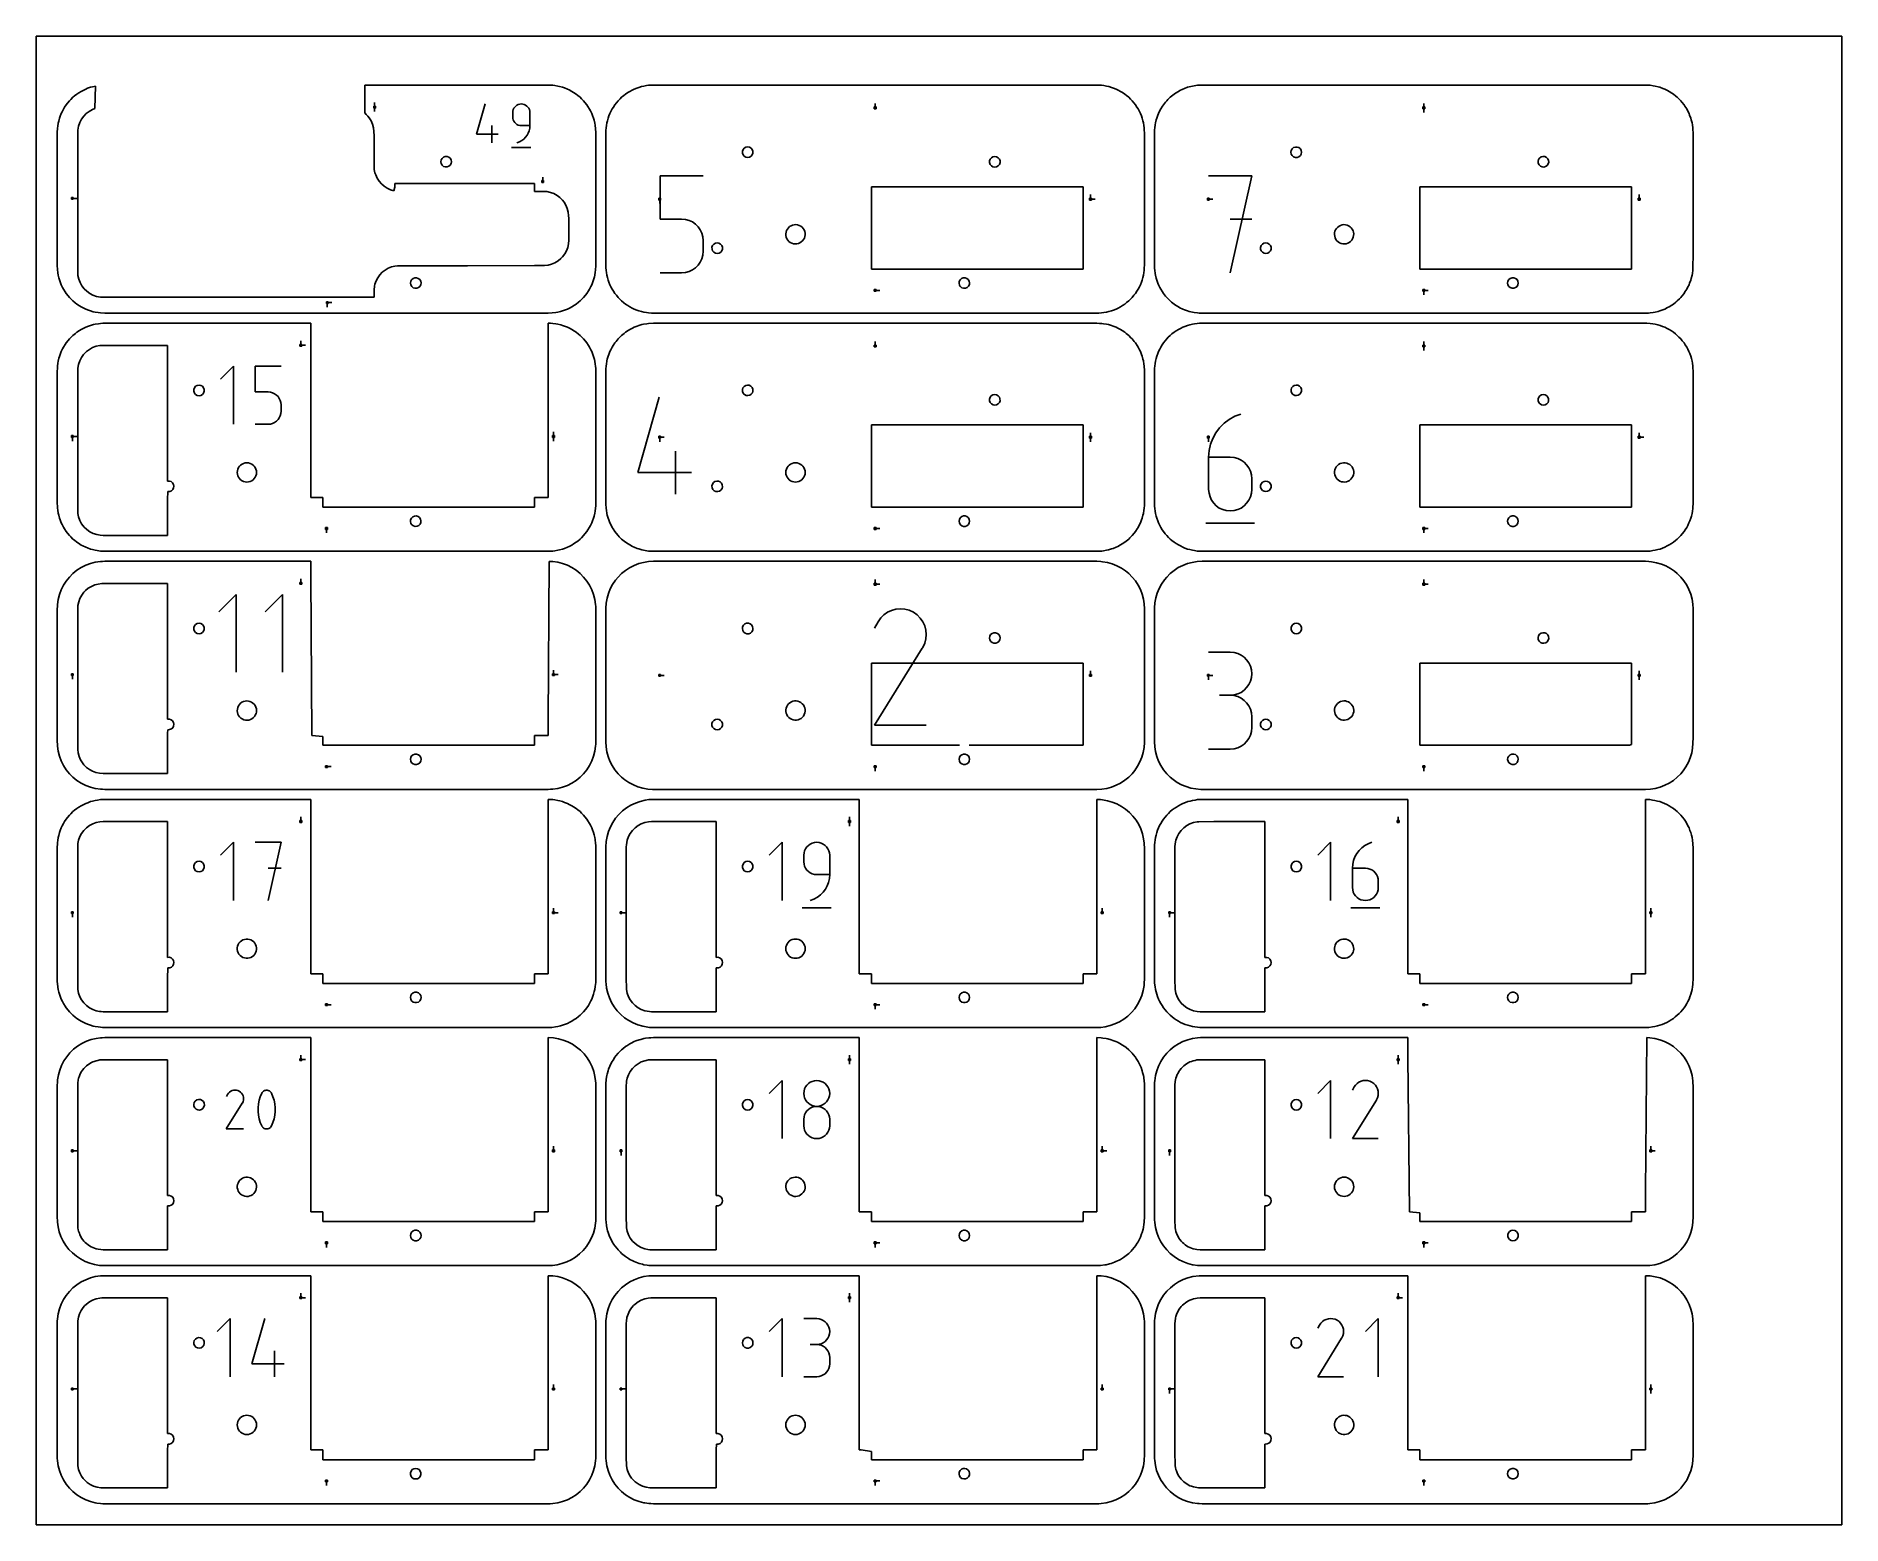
# Model space of a CAD drawing. Extents: x 0 to 570, y 0 to 470.
import ezdxf

# ---------------------------------------------------------------- set-up
doc = ezdxf.new("R2010")
doc.units = 0

msp = doc.modelspace()

# ---------------------------------------------------------------- linework, layer by layer
at = {"layer": 'annotation', "color": 1}
for p, q in [((106.836875, 447.580638), (106.836875, 449.009388)), ((106.836875, 447.580638), (106.836875, 449.009388)), ((106.836875, 449.009388), (106.836875, 447.580638)), ((106.836875, 447.580638), (106.836875, 446.151888)), ((139.040793, 439.051922), (141.755265, 448.571766)), ((150.471299, 446.338643), (150.427411, 445.849617)), ((150.427411, 445.849617), (150.427411, 444.488543)), ((150.597798, 446.799029), (150.471299, 446.338643)), ((150.799161, 447.223059), (150.597798, 446.799029)), ((151.067644, 447.60302), (150.799161, 447.223059)), ((151.395499, 447.931196), (151.067644, 447.60302)), ((151.77498, 448.199873), (151.395499, 447.931196)), ((152.198342, 448.401337), (151.77498, 448.199873)), ((152.657838, 448.527873), (152.198342, 448.401337)), ((153.145721, 448.571766), (152.657838, 448.527873)), ((153.634616, 448.527873), (153.145721, 448.571766)), ((153.145721, 448.571766), (153.145721, 448.571766)), ((154.094649, 448.401337), (153.634616, 448.527873)), ((154.518169, 448.199873), (154.094649, 448.401337)), ((154.897524, 447.931196), (154.518169, 448.199873)), ((155.225063, 447.60302), (154.897524, 447.931196)), ((155.493135, 447.223059), (155.225063, 447.60302)), ((155.694088, 446.799029), (155.493135, 447.223059)), ((155.82027, 446.338643), (155.694088, 446.799029)), ((155.864032, 445.849617), (155.82027, 446.338643)), ((155.864032, 441.767162), (155.864032, 445.849617)), ((155.864032, 445.849617), (155.864032, 445.849617)), ((264.842506, 447.342513), (264.842506, 448.771263)), ((438.01751, 447.342513), (438.01751, 448.771263)), ((438.01751, 447.342513), (438.01751, 448.771263)), ((438.01751, 448.771263), (438.01751, 447.342513)), ((438.01751, 447.342513), (438.01751, 445.913763)), ((145.83772, 439.051922), (139.040793, 439.051922)), ((143.80033, 436.330541), (143.80033, 441.767162)), ((150.427411, 444.488543), (150.427411, 444.488543)), ((150.427411, 444.488543), (150.471299, 443.999543)), ((150.471299, 443.999543), (150.597798, 443.539228)), ((150.597798, 443.539228), (150.799161, 443.115299)), ((150.799161, 443.115299), (151.067644, 442.73546)), ((151.067644, 442.73546), (151.395499, 442.407411)), ((151.395499, 442.407411), (151.77498, 442.138855)), ((151.77498, 442.138855), (152.198342, 441.937493)), ((152.198342, 441.937493), (152.657838, 441.811028)), ((152.657838, 441.811028), (153.145721, 441.767162)), ((153.145721, 441.767162), (155.864032, 441.767162)), ((154.960067, 438.697937), (155.344491, 439.39723)), ((155.344491, 439.39723), (155.628209, 440.148517)), ((155.628209, 440.148517), (155.803847, 440.941819)), ((155.803847, 440.941819), (155.864032, 441.767162)), ((150.087718, 434.800388), (156.20833, 434.800388)), ((151.785415, 436.330541), (152.562771, 436.620223)), ((151.785415, 436.330541), (151.785415, 436.330541)), ((152.562771, 436.620223), (153.276288, 437.011779)), ((153.276288, 437.011779), (153.918592, 437.495235)), ((153.918592, 437.495235), (154.482309, 438.060613)), ((154.482309, 438.060613), (154.960067, 438.697937)), ((159.905628, 424.08145), (159.905628, 425.5102)), ((196.943031, 412.24648), (196.943031, 425.874496)), ((196.943031, 425.874496), (210.534582, 425.874496)), ((383.717263, 425.874496), (370.108439, 425.874496)), ((376.913811, 395.271435), (383.717263, 425.874496)), ((11.455633, 418.780637), (12.884383, 418.780637)), ((196.842504, 418.542512), (196.842504, 417.113762)), ((332.842507, 418.542512), (332.842507, 419.971262)), ((332.842507, 418.542512), (332.842507, 419.971262)), ((332.842507, 419.971262), (332.842507, 418.542512)), ((332.842507, 418.542512), (334.271257, 418.542512)), ((370.017508, 418.542512), (371.446258, 418.542512)), ((506.017511, 418.542512), (506.017511, 419.971262)), ((203.738807, 412.24648), (196.943031, 412.24648)), ((204.959021, 412.137406), (203.738807, 412.24648)), ((206.108029, 411.822831), (204.959021, 412.137406)), ((207.166513, 411.321725), (206.108029, 411.822831)), ((208.115153, 410.65306), (207.166513, 411.321725)), ((208.934633, 409.835805), (208.115153, 410.65306)), ((383.717263, 412.24648), (376.913811, 412.24648)), ((209.605634, 408.88893), (208.934633, 409.835805)), ((210.108838, 407.831408), (209.605634, 408.88893)), ((210.424927, 406.682208), (210.108838, 407.831408)), ((210.534582, 405.4603), (210.424927, 406.682208)), ((210.534582, 402.074887), (210.534582, 405.4603)), ((210.534582, 405.4603), (210.534582, 405.4603)), ((209.605207, 398.641779), (210.108617, 399.7016)), ((210.108617, 399.7016), (210.424863, 400.852387)), ((210.424863, 400.852387), (210.534582, 402.074887)), ((196.943031, 395.271435), (203.738807, 395.271435)), ((203.738807, 395.271435), (204.958516, 395.381101)), ((203.738807, 395.271435), (203.738807, 395.271435)), ((204.958516, 395.381101), (206.107256, 395.697264)), ((206.107256, 395.697264), (207.16566, 396.200668)), ((207.16566, 396.200668), (208.114364, 396.872058)), ((208.114364, 396.872058), (208.934001, 397.69218)), ((208.934001, 397.69218), (209.605207, 398.641779)), ((264.842506, 389.742511), (266.271256, 389.742511)), ((438.01751, 389.742511), (439.44626, 389.742511)), ((438.01751, 389.742511), (439.44626, 389.742511)), ((439.44626, 389.742511), (438.01751, 389.742511)), ((438.01751, 389.742511), (438.01751, 388.313761)), ((91.905627, 385.875637), (93.334377, 385.875637)), ((91.905627, 385.875637), (93.334377, 385.875637)), ((93.334377, 385.875637), (91.905627, 385.875637)), ((91.905627, 385.875637), (91.905627, 384.446887)), ((83.571877, 372.405636), (83.571877, 373.834386)), ((83.571877, 372.405636), (83.571877, 373.834386)), ((83.571877, 373.834386), (83.571877, 372.405636)), ((83.571877, 372.405636), (85.000627, 372.405636)), ((264.842506, 372.167511), (264.842506, 373.596261)), ((438.01751, 372.167511), (438.01751, 373.596261)), ((438.01751, 372.167511), (438.01751, 373.596261)), ((438.01751, 373.596261), (438.01751, 372.167511)), ((438.01751, 372.167511), (438.01751, 370.738761)), ((62.27786, 365.831007), (58.195788, 361.747784)), ((62.27786, 347.46917), (62.27786, 365.831007)), ((69.162972, 357.654197), (69.162972, 365.831007)), ((69.162972, 365.831007), (77.317903, 365.831007)), ((73.240438, 357.654197), (69.162972, 357.654197)), ((73.972567, 357.588753), (73.240438, 357.654197)), ((74.661971, 357.400008), (73.972567, 357.588753)), ((75.297061, 357.099344), (74.661971, 357.400008)), ((75.866246, 356.698145), (75.297061, 357.099344)), ((76.357934, 356.207792), (75.866246, 356.698145)), ((76.760534, 355.639668), (76.357934, 356.207792)), ((77.062456, 355.005154), (76.760534, 355.639668)), ((77.25211, 354.315634), (77.062456, 355.005154)), ((77.317903, 353.58249), (77.25211, 354.315634)), ((77.317903, 351.551242), (77.317903, 353.58249)), ((77.317903, 353.58249), (77.317903, 353.58249)), ((189.929617, 332.212916), (196.715796, 356.012525)), ((73.972263, 347.53497), (74.661507, 347.724668)), ((74.661507, 347.724668), (75.29655, 348.02671)), ((75.29655, 348.02671), (75.865772, 348.429544)), ((75.865772, 348.429544), (76.357554, 348.921617)), ((76.357554, 348.921617), (76.760278, 349.491377)), ((76.760278, 349.491377), (77.062324, 350.127269)), ((77.062324, 350.127269), (77.252072, 350.817742)), ((77.252072, 350.817742), (77.317903, 351.551242)), ((374.985046, 347.773614), (373.574315, 346.356897)), ((376.592812, 348.986047), (374.985046, 347.773614)), ((378.379273, 349.969554), (376.592812, 348.986047)), ((380.326092, 350.699493), (378.379273, 349.969554)), ((380.326092, 350.699493), (380.326092, 350.699493)), ((11.455633, 343.605635), (12.884383, 343.605635)), ((11.455633, 343.605635), (12.884383, 343.605635)), ((12.884383, 343.605635), (11.455633, 343.605635)), ((11.455633, 343.605635), (11.455633, 342.176885)), ((69.162972, 347.46917), (73.240438, 347.46917)), ((73.240438, 347.46917), (73.972263, 347.53497)), ((73.240438, 347.46917), (73.240438, 347.46917)), ((163.33438, 343.605635), (163.33438, 345.034385)), ((163.33438, 343.605635), (163.33438, 345.034385)), ((163.33438, 345.034385), (163.33438, 343.605635)), ((163.33438, 343.605635), (163.33438, 342.176885)), ((196.842504, 343.36751), (198.271254, 343.36751)), ((196.842504, 343.36751), (198.271254, 343.36751)), ((198.271254, 343.36751), (196.842504, 343.36751)), ((196.842504, 343.36751), (196.842504, 341.93876)), ((332.842507, 343.36751), (332.842507, 344.79626)), ((332.842507, 343.36751), (332.842507, 344.79626)), ((332.842507, 344.79626), (332.842507, 343.36751)), ((332.842507, 343.36751), (332.842507, 341.93876)), ((370.017508, 343.36751), (370.017508, 341.93876)), ((371.417312, 343.009172), (370.707717, 341.127447)), ((372.378958, 344.760536), (371.417312, 343.009172)), ((373.574315, 346.356897), (372.378958, 344.760536)), ((506.017511, 343.36751), (506.017511, 344.79626)), ((506.017511, 343.36751), (506.017511, 344.79626)), ((506.017511, 344.79626), (506.017511, 343.36751)), ((506.017511, 343.36751), (507.446261, 343.36751)), ((201.828461, 325.409464), (201.828461, 339.001015)), ((370.268512, 339.140002), (370.118035, 337.071478)), ((370.118035, 337.071478), (370.118035, 326.899885)), ((376.913811, 337.071478), (370.118035, 337.071478)), ((370.707717, 341.127447), (370.268512, 339.140002)), ((378.136047, 336.962404), (376.913811, 337.071478)), ((379.286129, 336.647829), (378.136047, 336.962404)), ((380.344928, 336.146723), (379.286129, 336.647829)), ((41.452308, 332.563877), (41.452308, 332.524301)), ((206.921934, 332.212916), (189.929617, 332.212916)), ((381.293316, 335.478057), (380.344928, 336.146723)), ((382.112164, 334.660802), (381.293316, 335.478057)), ((382.782344, 333.713928), (382.112164, 334.660802)), ((383.284726, 332.656406), (382.782344, 333.713928)), ((383.600183, 331.507206), (383.284726, 332.656406)), ((383.709586, 330.285298), (383.600183, 331.507206)), ((370.118035, 326.899885), (370.118035, 326.899885)), ((370.118035, 326.899885), (370.227754, 325.677385)), ((370.227754, 325.677385), (370.544001, 324.526598)), ((383.284726, 324.526598), (383.600183, 325.677385)), ((383.600183, 325.677385), (383.709586, 326.899885)), ((383.709586, 326.899885), (383.709586, 330.285298)), ((383.709586, 330.285298), (383.709586, 330.285298)), ((370.544001, 324.526598), (371.04741, 323.466777)), ((371.04741, 323.466777), (371.718616, 322.517178)), ((371.718616, 322.517178), (372.538254, 321.697056)), ((372.538254, 321.697056), (373.486958, 321.025666)), ((373.486958, 321.025666), (374.545362, 320.522262)), ((374.545362, 320.522262), (375.694101, 320.206099)), ((375.694101, 320.206099), (376.913811, 320.096433)), ((376.913811, 320.096433), (378.136047, 320.206099)), ((376.913811, 320.096433), (376.913811, 320.096433)), ((378.136047, 320.206099), (379.286129, 320.522262)), ((379.286129, 320.522262), (380.344928, 321.025666)), ((380.344928, 321.025666), (381.293316, 321.697056)), ((381.293316, 321.697056), (382.112164, 322.517178)), ((382.112164, 322.517178), (382.782344, 323.466777)), ((382.782344, 323.466777), (383.284726, 324.526598)), ((91.667502, 314.567509), (91.667502, 313.138759)), ((264.842506, 314.567509), (266.271256, 314.567509)), ((369.266884, 316.27105), (384.568414, 316.27105)), ((438.01751, 314.567509), (439.44626, 314.567509)), ((438.01751, 314.567509), (439.44626, 314.567509)), ((439.44626, 314.567509), (438.01751, 314.567509)), ((438.01751, 314.567509), (438.01751, 313.138759)), ((83.571877, 297.230634), (83.571877, 298.659384)), ((264.842506, 296.992509), (264.842506, 298.421259)), ((264.842506, 296.992509), (264.842506, 298.421259)), ((264.842506, 298.421259), (264.842506, 296.992509)), ((264.842506, 296.992509), (266.271256, 296.992509)), ((438.01751, 296.992509), (438.01751, 298.421259)), ((438.01751, 296.992509), (438.01751, 298.421259)), ((438.01751, 298.421259), (438.01751, 296.992509)), ((438.01751, 296.992509), (439.44626, 296.992509)), ((63.166099, 293.716311), (57.723337, 288.272013)), ((63.166099, 269.233862), (63.166099, 293.716311)), ((77.789779, 293.716311), (72.347017, 288.272013)), ((77.789779, 269.233862), (77.789779, 293.716311)), ((265.746442, 285.127339), (264.675546, 283.073061)), ((266.596285, 286.332428), (265.746442, 285.127339)), ((267.615905, 287.338398), (266.596285, 286.332428)), ((268.774293, 288.137192), (267.615905, 287.338398)), ((270.040439, 288.720755), (268.774293, 288.137192)), ((271.383332, 289.081031), (270.040439, 288.720755)), ((272.771964, 289.209964), (271.383332, 289.081031)), ((274.175323, 289.099499), (272.771964, 289.209964)), ((275.5624, 288.74158), (274.175323, 289.099499)), ((276.902185, 288.12815), (275.5624, 288.74158)), ((278.100479, 287.277246), (276.902185, 288.12815)), ((276.902185, 288.12815), (276.902185, 288.12815)), ((279.102383, 286.256167), (278.100479, 287.277246)), ((279.898988, 285.096205), (279.102383, 286.256167)), ((280.481385, 283.828657), (279.898988, 285.096205)), ((280.840666, 282.484816), (280.481385, 283.828657)), ((280.490723, 278.308478), (280.854244, 279.693432)), ((280.967922, 281.095976), (280.840666, 282.484816)), ((280.854244, 279.693432), (280.967922, 281.095976)), ((264.652516, 252.486889), (279.723362, 276.749017)), ((279.723362, 276.749017), (279.741379, 276.771311)), ((279.723362, 276.749017), (279.723362, 276.749017)), ((279.741379, 276.771311), (279.758656, 276.793794)), ((279.758656, 276.793794), (279.775308, 276.816657)), ((279.775308, 276.816657), (279.791448, 276.840088)), ((279.791448, 276.840088), (279.80719, 276.864277)), ((279.80719, 276.864277), (279.822647, 276.889414)), ((279.822647, 276.889414), (279.837934, 276.915689)), ((279.837934, 276.915689), (279.853165, 276.94329)), ((279.853165, 276.94329), (279.868452, 276.972408)), ((279.868452, 276.972408), (280.490723, 278.308478)), ((279.868452, 276.972408), (279.868452, 276.972408)), ((376.913811, 275.488986), (370.118035, 275.488986)), ((378.136047, 275.379281), (376.913811, 275.488986)), ((379.286129, 275.063126), (378.136047, 275.379281)), ((380.344928, 274.559967), (379.286129, 275.063126)), ((381.293316, 273.889248), (380.344928, 274.559967)), ((382.112164, 273.070413), (381.293316, 273.889248)), ((11.455633, 268.430633), (11.455633, 267.001883)), ((163.33438, 268.430633), (163.33438, 269.859383)), ((163.33438, 268.430633), (163.33438, 269.859383)), ((163.33438, 269.859383), (163.33438, 268.430633)), ((163.33438, 268.430633), (164.76313, 268.430633)), ((196.842504, 268.192508), (198.271254, 268.192508)), ((263.654167, 270.525768), (263.653995, 272.090919)), ((263.653995, 272.090919), (268.220633, 272.090733)), ((263.654114, 246.319423), (263.654167, 270.525768)), ((268.220633, 272.090733), (330.465743, 272.090874)), ((330.465708, 270.525559), (330.465443, 246.319353)), ((330.465743, 272.090874), (330.465708, 270.525559)), ((332.842507, 268.192508), (332.842507, 269.621258)), ((370.017508, 268.192508), (371.446258, 268.192508)), ((370.017508, 268.192508), (371.446258, 268.192508)), ((371.446258, 268.192508), (370.017508, 268.192508)), ((370.017508, 268.192508), (370.017508, 266.763758)), ((382.782344, 272.122907), (382.112164, 273.070413)), ((383.284726, 271.066175), (382.782344, 272.122907)), ((383.600183, 269.91966), (383.284726, 271.066175)), ((383.709586, 268.702807), (383.600183, 269.91966)), ((383.600183, 267.480241), (383.709586, 268.702807)), ((383.709586, 268.702807), (383.709586, 268.702807)), ((506.017511, 268.192508), (506.017511, 269.621258)), ((506.017511, 268.192508), (506.017511, 269.621258)), ((506.017511, 269.621258), (506.017511, 268.192508)), ((506.017511, 268.192508), (506.017511, 266.763758)), ((378.136047, 262.007167), (379.286129, 262.323506)), ((379.286129, 262.323506), (380.344928, 262.827166)), ((380.344928, 262.827166), (381.293316, 263.498859)), ((381.293316, 263.498859), (382.112164, 264.3193)), ((382.112164, 264.3193), (382.782344, 265.269201)), ((382.782344, 265.269201), (383.284726, 266.329277)), ((383.284726, 266.329277), (383.600183, 267.480241)), ((376.913811, 261.897435), (373.511125, 261.897435)), ((373.511125, 261.897435), (376.913811, 261.897435)), ((376.913811, 261.897435), (378.136047, 262.007167)), ((378.136047, 261.787729), (376.913811, 261.897435)), ((376.913811, 261.897435), (376.913811, 261.897435)), ((379.286129, 261.471575), (378.136047, 261.787729)), ((380.344928, 260.968416), (379.286129, 261.471575)), ((381.293316, 260.297696), (380.344928, 260.968416)), ((382.112164, 259.478862), (381.293316, 260.297696)), ((382.782344, 258.531356), (382.112164, 259.478862)), ((383.284726, 257.474623), (382.782344, 258.531356)), ((383.600183, 256.328108), (383.284726, 257.474623)), ((280.962378, 252.486889), (264.652516, 252.486889)), ((383.709586, 255.111255), (383.600183, 256.328108)), ((383.600183, 250.491211), (383.709586, 251.70857)), ((383.709586, 251.70857), (383.709586, 255.111255)), ((383.709586, 255.111255), (383.709586, 255.111255)), ((263.65417, 246.108661), (263.654114, 246.319423)), ((291.42838, 246.108624), (263.65417, 246.108661)), ((329.823408, 246.108574), (294.561655, 246.10862)), ((330.465538, 246.108371), (329.823408, 246.108574)), ((330.465443, 246.319353), (330.465538, 246.108371)), ((378.136047, 245.032033), (379.286129, 245.348029)), ((379.286129, 245.348029), (380.344928, 245.850983)), ((380.344928, 245.850983), (381.293316, 246.521497)), ((381.293316, 246.521497), (382.112164, 247.340174)), ((382.112164, 247.340174), (382.782344, 248.287616)), ((382.782344, 248.287616), (383.284726, 249.344428)), ((383.284726, 249.344428), (383.600183, 250.491211)), ((370.118035, 244.92239), (376.913811, 244.92239)), ((376.913811, 244.92239), (378.136047, 245.032033)), ((376.913811, 244.92239), (376.913811, 244.92239)), ((91.667502, 239.392507), (93.096252, 239.392507)), ((264.842506, 239.392507), (264.842506, 237.963757)), ((438.01751, 239.392507), (438.01751, 237.963757)), ((83.571877, 222.055631), (83.571877, 223.484381)), ((256.746881, 222.055631), (256.746881, 223.484381)), ((256.746881, 222.055631), (256.746881, 223.484381)), ((256.746881, 223.484381), (256.746881, 222.055631)), ((429.921885, 222.055631), (429.921885, 223.484381)), ((256.746881, 222.055631), (256.746881, 220.626881)), ((62.272678, 215.481002), (58.190606, 211.397779)), ((62.272678, 197.119166), (62.272678, 215.481002)), ((77.322509, 215.481002), (69.157215, 215.481002)), ((73.240438, 197.119166), (77.322509, 215.481002)), ((235.452863, 215.481002), (231.370792, 211.397779)), ((235.452863, 197.119166), (235.452863, 215.481002)), ((242.402656, 212.131319), (242.336825, 211.397779)), ((242.336825, 211.397779), (242.336825, 209.356168)), ((242.592404, 212.821897), (242.402656, 212.131319)), ((242.89445, 213.457943), (242.592404, 212.821897)), ((243.297174, 214.027884), (242.89445, 213.457943)), ((243.788956, 214.520148), (243.297174, 214.027884)), ((244.358178, 214.923164), (243.788956, 214.520148)), ((244.993221, 215.225359), (244.358178, 214.923164)), ((245.682465, 215.415163), (244.993221, 215.225359)), ((246.41429, 215.481002), (245.682465, 215.415163)), ((247.147632, 215.415163), (246.41429, 215.481002)), ((246.41429, 215.481002), (246.41429, 215.481002)), ((247.837681, 215.225359), (247.147632, 215.415163)), ((248.472961, 214.923164), (247.837681, 215.225359)), ((249.041994, 214.520148), (248.472961, 214.923164)), ((249.533302, 214.027884), (249.041994, 214.520148)), ((249.93541, 213.457943), (249.533302, 214.027884)), ((250.23684, 212.821897), (249.93541, 213.457943)), ((250.426114, 212.131319), (250.23684, 212.821897)), ((250.491756, 211.397779), (250.426114, 212.131319)), ((250.491756, 205.274097), (250.491756, 211.397779)), ((250.491756, 211.397779), (250.491756, 211.397779)), ((408.627867, 215.481002), (404.545796, 211.397779)), ((408.627867, 197.119166), (408.627867, 215.481002)), ((416.869534, 211.917628), (416.292547, 210.866809)), ((417.586749, 212.875444), (416.869534, 211.917628)), ((418.433187, 213.725475), (417.586749, 212.875444)), ((419.397847, 214.452934), (418.433187, 213.725475)), ((420.469723, 215.043038), (419.397847, 214.452934)), ((421.637815, 215.481002), (420.469723, 215.043038)), ((421.637815, 215.481002), (421.637815, 215.481002)), ((77.322509, 207.304193), (73.240438, 207.304193)), ((242.336825, 209.356168), (242.336825, 209.356168)), ((242.336825, 209.356168), (242.402656, 208.622668)), ((242.402656, 208.622668), (242.592404, 207.932195)), ((242.592404, 207.932195), (242.89445, 207.296303)), ((242.89445, 207.296303), (243.297174, 206.726544)), ((243.297174, 206.726544), (243.788956, 206.234471)), ((243.788956, 206.234471), (244.358178, 205.831636)), ((244.358178, 205.831636), (244.993221, 205.529594)), ((244.993221, 205.529594), (245.682465, 205.339896)), ((245.682465, 205.339896), (246.41429, 205.274097)), ((246.41429, 205.274097), (250.491756, 205.274097)), ((250.401479, 204.036083), (250.491756, 205.274097)), ((415.603267, 208.545307), (415.51298, 207.304193)), ((415.51298, 207.304193), (415.51298, 201.201237)), ((419.590446, 207.304193), (415.51298, 207.304193)), ((415.86679, 209.737774), (415.603267, 208.545307)), ((416.292547, 210.866809), (415.86679, 209.737774)), ((420.323788, 207.238749), (419.590446, 207.304193)), ((421.013837, 207.050003), (420.323788, 207.238749)), ((421.649116, 206.74934), (421.013837, 207.050003)), ((422.218149, 206.348141), (421.649116, 206.74934)), ((422.709458, 205.857788), (422.218149, 206.348141)), ((423.111565, 205.289663), (422.709458, 205.857788)), ((423.412995, 204.65515), (423.111565, 205.289663)), ((247.573596, 198.866206), (248.419172, 199.714273)), ((248.419172, 199.714273), (249.135809, 200.670259)), ((249.135809, 200.670259), (249.712445, 201.719199)), ((249.712445, 201.719199), (250.138022, 202.846129)), ((250.138022, 202.846129), (250.401479, 204.036083)), ((415.51298, 201.201237), (415.51298, 201.201237)), ((415.51298, 201.201237), (415.578812, 200.467737)), ((415.578812, 200.467737), (415.76856, 199.777265)), ((415.76856, 199.777265), (416.070605, 199.141372)), ((423.111565, 199.141372), (423.412995, 199.777265)), ((423.602269, 203.96563), (423.412995, 204.65515)), ((423.412995, 199.777265), (423.602269, 200.467737)), ((423.667911, 203.232485), (423.602269, 203.96563)), ((423.602269, 200.467737), (423.667911, 201.201237)), ((423.667911, 201.201237), (423.667911, 203.232485)), ((423.667911, 203.232485), (423.667911, 203.232485)), ((163.33438, 193.255631), (163.33438, 194.684381)), ((163.33438, 193.255631), (163.33438, 194.684381)), ((163.33438, 194.684381), (163.33438, 193.255631)), ((241.827286, 194.823936), (251.008204, 194.823936)), ((244.37383, 197.119166), (245.539865, 197.553688)), ((244.37383, 197.119166), (244.37383, 197.119166)), ((245.539865, 197.553688), (246.61014, 198.141023)), ((246.61014, 198.141023), (247.573596, 198.866206)), ((336.509384, 193.255631), (336.509384, 194.684381)), ((415.00229, 194.823936), (424.183208, 194.823936)), ((416.070605, 199.141372), (416.473329, 198.571613)), ((416.473329, 198.571613), (416.965112, 198.07954)), ((416.965112, 198.07954), (417.534334, 197.676706)), ((417.534334, 197.676706), (418.169376, 197.374663)), ((418.169376, 197.374663), (418.85862, 197.184966)), ((418.85862, 197.184966), (419.590446, 197.119166)), ((419.590446, 197.119166), (420.323788, 197.184966)), ((419.590446, 197.119166), (419.590446, 197.119166)), ((420.323788, 197.184966), (421.013837, 197.374663)), ((421.013837, 197.374663), (421.649116, 197.676706)), ((421.649116, 197.676706), (422.218149, 198.07954)), ((422.218149, 198.07954), (422.709458, 198.571613)), ((422.709458, 198.571613), (423.111565, 199.141372)), ((509.684388, 193.255631), (509.684388, 194.684381)), ((509.684388, 193.255631), (509.684388, 194.684381)), ((509.684388, 194.684381), (509.684388, 193.255631)), ((11.455633, 193.255631), (11.455633, 191.826881)), ((163.33438, 193.255631), (164.76313, 193.255631)), ((184.630637, 193.255631), (186.059387, 193.255631)), ((357.805641, 193.255631), (359.234391, 193.255631)), ((357.805641, 193.255631), (359.234391, 193.255631)), ((359.234391, 193.255631), (357.805641, 193.255631)), ((357.805641, 193.255631), (357.805641, 191.826881)), ((509.684388, 193.255631), (509.684388, 191.826881)), ((41.452326, 182.21387), (41.452326, 182.174298)), ((214.627178, 182.213847), (214.627178, 182.174285)), ((41.452241, 172.860721), (41.452242, 172.821154)), ((214.627197, 172.860725), (214.627197, 172.821168)), ((91.667502, 164.217505), (93.096252, 164.217505)), ((264.842506, 164.217505), (266.271256, 164.217505)), ((264.842506, 164.217505), (266.271256, 164.217505)), ((266.271256, 164.217505), (264.842506, 164.217505)), ((264.842506, 164.217505), (264.842506, 162.788755)), ((438.01751, 164.217505), (439.44626, 164.217505)), ((83.571877, 146.880629), (83.571877, 148.309379)), ((83.571877, 146.880629), (83.571877, 148.309379)), ((83.571877, 148.309379), (83.571877, 146.880629)), ((256.746881, 146.880629), (256.746881, 148.309379)), ((256.746881, 146.880629), (256.746881, 148.309379)), ((256.746881, 148.309379), (256.746881, 146.880629)), ((429.921885, 146.880629), (429.921885, 148.309379)), ((429.921885, 146.880629), (429.921885, 148.309379)), ((429.921885, 148.309379), (429.921885, 146.880629)), ((83.571877, 146.880629), (85.000627, 146.880629)), ((256.746881, 146.880629), (256.746881, 145.451879)), ((429.921885, 146.880629), (429.921885, 145.451879)), ((61.411414, 136.887805), (61.025284, 136.62154)), ((61.833462, 137.082326), (61.411414, 136.887805)), ((62.281093, 137.202418), (61.833462, 137.082326)), ((62.74397, 137.245395), (62.281093, 137.202418)), ((63.211757, 137.208574), (62.74397, 137.245395)), ((63.674116, 137.089267), (63.211757, 137.208574)), ((64.120711, 136.884791), (63.674116, 137.089267)), ((64.520142, 136.601156), (64.120711, 136.884791)), ((64.120711, 136.884791), (64.120711, 136.884791)), ((71.823805, 136.946019), (71.594478, 136.763098)), ((72.079006, 137.085762), (71.823805, 136.946019)), ((72.353559, 137.180159), (72.079006, 137.085762)), ((72.640945, 137.227042), (72.353559, 137.180159)), ((72.934642, 137.224246), (72.640945, 137.227042)), ((73.228131, 137.169601), (72.934642, 137.224246)), ((73.514891, 137.060942), (73.228131, 137.169601)), ((73.624668, 137.003255), (73.514891, 137.060942)), ((73.514891, 137.060942), (73.514891, 137.060942)), ((73.730009, 136.936995), (73.624668, 137.003255)), ((73.830403, 136.862685), (73.730009, 136.936995)), ((73.925338, 136.78085), (73.830403, 136.862685)), ((235.452863, 140.306), (231.370792, 136.222777)), ((235.452863, 121.944164), (235.452863, 140.306)), ((242.40377, 136.94195), (242.337976, 136.211838)), ((242.593423, 137.629859), (242.40377, 136.94195)), ((242.895346, 138.263898), (242.593423, 137.629859)), ((243.297946, 138.832402), (242.895346, 138.263898)), ((243.789634, 139.323702), (243.297946, 138.832402)), ((244.358818, 139.726134), (243.789634, 139.323702)), ((244.993908, 140.028029), (244.358818, 139.726134)), ((245.683313, 140.217722), (244.993908, 140.028029)), ((246.415442, 140.283546), (245.683313, 140.217722)), ((247.147571, 140.217722), (246.415442, 140.283546)), ((246.415442, 140.283546), (246.415442, 140.283546)), ((247.836975, 140.028029), (247.147571, 140.217722)), ((248.472065, 139.726134), (247.836975, 140.028029)), ((249.04125, 139.323702), (248.472065, 139.726134)), ((249.532937, 138.832402), (249.04125, 139.323702)), ((249.935538, 138.263898), (249.532937, 138.832402)), ((250.23746, 137.629859), (249.935538, 138.263898)), ((250.427114, 136.94195), (250.23746, 137.629859)), ((250.492907, 136.211838), (250.427114, 136.94195)), ((408.626481, 140.306), (404.54441, 136.222777)), ((408.626481, 121.944164), (408.626481, 140.306)), ((416.059943, 138.264239), (415.524495, 137.2371)), ((416.484865, 138.866784), (416.059943, 138.264239)), ((416.994675, 139.369769), (416.484865, 138.866784)), ((417.573869, 139.769166), (416.994675, 139.369769)), ((418.206942, 140.060947), (417.573869, 139.769166)), ((418.878388, 140.241085), (418.206942, 140.060947)), ((419.572704, 140.305552), (418.878388, 140.241085)), ((420.274384, 140.25032), (419.572704, 140.305552)), ((420.967922, 140.07136), (420.274384, 140.25032)), ((421.637815, 139.764645), (420.967922, 140.07136)), ((422.236962, 139.339193), (421.637815, 139.764645)), ((421.637815, 139.764645), (421.637815, 139.764645)), ((422.737914, 138.828653), (422.236962, 139.339193)), ((423.136216, 138.248673), (422.737914, 138.828653)), ((423.427415, 137.614898), (423.136216, 138.248673)), ((423.607055, 136.942978), (423.427415, 137.614898)), ((423.670683, 136.248558), (423.607055, 136.942978)), ((60.037488, 125.00437), (65.061103, 133.091746)), ((60.40213, 135.88452), (60.045165, 135.199761)), ((60.685411, 136.286217), (60.40213, 135.88452)), ((61.025284, 136.62154), (60.685411, 136.286217)), ((64.85411, 136.260796), (64.520142, 136.601156)), ((65.119645, 135.874142), (64.85411, 136.260796)), ((65.061103, 133.091746), (65.067109, 133.099177)), ((65.061103, 133.091746), (65.061103, 133.091746)), ((65.067109, 133.099177), (65.072868, 133.106672)), ((65.072868, 133.106672), (65.078419, 133.114293)), ((65.078419, 133.114293), (65.083799, 133.122103)), ((65.083799, 133.122103), (65.089046, 133.130166)), ((65.089046, 133.130166), (65.094198, 133.138545)), ((65.094198, 133.138545), (65.099294, 133.147304)), ((65.099294, 133.147304), (65.104371, 133.156504)), ((65.104371, 133.156504), (65.109466, 133.16621)), ((65.109466, 133.16621), (65.31689, 133.611566)), ((65.109466, 133.16621), (65.109466, 133.16621)), ((65.313778, 135.451626), (65.119645, 135.874142)), ((65.433538, 135.003679), (65.313778, 135.451626)), ((65.31689, 133.611566), (65.438064, 134.073218)), ((65.475957, 134.540733), (65.433538, 135.003679)), ((65.438064, 134.073218), (65.475957, 134.540733)), ((70.183727, 132.879003), (70.066416, 131.706682)), ((70.066416, 131.706682), (70.066416, 130.529521)), ((70.418349, 134.03743), (70.183727, 132.879003)), ((70.770281, 135.172909), (70.418349, 134.03743)), ((71.239525, 136.276386), (70.770281, 135.172909)), ((71.397545, 136.539164), (71.239525, 136.276386)), ((71.239525, 136.276386), (71.239525, 136.276386)), ((71.594478, 136.763098), (71.397545, 136.539164)), ((74.014302, 136.692014), (73.925338, 136.78085)), ((74.096783, 136.596702), (74.014302, 136.692014)), ((74.172271, 136.495439), (74.096783, 136.596702)), ((74.240252, 136.388748), (74.172271, 136.495439)), ((74.300215, 136.277154), (74.240252, 136.388748)), ((74.771733, 135.171402), (74.300215, 136.277154)), ((74.300215, 136.277154), (74.300215, 136.277154)), ((75.125372, 134.034217), (74.771733, 135.171402)), ((75.361131, 132.874653), (75.125372, 134.034217)), ((75.479011, 131.701763), (75.361131, 132.874653)), ((75.479011, 130.524603), (75.479011, 131.701763)), ((242.337976, 136.211838), (242.337976, 136.211838)), ((242.337976, 136.211838), (242.403808, 135.478298)), ((242.403808, 135.478298), (242.593556, 134.78772)), ((242.593556, 134.78772), (242.895601, 134.151674)), ((242.895601, 134.151674), (243.298325, 133.581734)), ((243.789634, 131.167862), (243.297946, 130.675694)), ((243.298325, 133.581734), (243.790108, 133.089469)), ((244.358818, 131.570819), (243.789634, 131.167862)), ((243.790108, 133.089469), (244.35933, 132.686453)), ((244.993908, 131.872985), (244.358818, 131.570819)), ((244.35933, 132.686453), (244.994373, 132.384258)), ((245.683313, 132.062777), (244.993908, 131.872985)), ((244.994373, 132.384258), (245.683616, 132.194454)), ((246.415442, 132.128615), (245.683313, 132.062777)), ((245.683616, 132.194454), (246.415442, 132.128615)), ((246.415442, 132.128615), (247.147267, 132.194454)), ((247.147571, 132.062815), (246.415442, 132.128615)), ((246.415442, 132.128615), (246.415442, 132.128615)), ((246.415442, 132.128615), (246.415442, 132.128615)), ((247.147267, 132.194454), (247.836511, 132.384258)), ((247.836975, 131.873118), (247.147571, 132.062815)), ((247.836511, 132.384258), (248.471554, 132.686453)), ((248.472065, 131.571075), (247.836975, 131.873118)), ((248.471554, 132.686453), (249.040776, 133.089469)), ((249.04125, 131.168241), (248.472065, 131.571075)), ((249.040776, 133.089469), (249.532558, 133.581734)), ((249.532937, 130.676168), (249.04125, 131.168241)), ((249.532558, 133.581734), (249.935282, 134.151674)), ((249.935282, 134.151674), (250.237328, 134.78772)), ((250.237328, 134.78772), (250.427076, 135.478298)), ((250.427076, 135.478298), (250.492907, 136.211838)), ((250.492907, 136.211838), (250.492907, 136.211838)), ((415.51298, 121.944014), (423.048404, 134.075078)), ((423.048404, 134.075078), (423.057412, 134.086225)), ((423.048404, 134.075078), (423.048404, 134.075078)), ((423.057412, 134.086225), (423.06605, 134.097467)), ((423.06605, 134.097467), (423.074376, 134.108898)), ((423.074376, 134.108898), (423.082446, 134.120614)), ((423.082446, 134.120614), (423.090317, 134.132709)), ((423.090317, 134.132709), (423.098046, 134.145277)), ((423.098046, 134.145277), (423.10569, 134.158414)), ((423.10569, 134.158414), (423.113305, 134.172215)), ((423.113305, 134.172215), (423.120948, 134.186774)), ((423.120948, 134.186774), (423.432084, 134.854809)), ((423.120948, 134.186774), (423.120948, 134.186774)), ((423.432084, 134.854809), (423.613844, 135.547286)), ((423.613844, 135.547286), (423.670683, 136.248558)), ((70.066416, 130.529521), (70.183727, 129.356575)), ((70.183727, 129.356575), (70.418349, 128.196897)), ((70.418349, 128.196897), (70.770281, 127.059542)), ((70.770281, 127.059542), (71.239525, 125.953562)), ((71.239525, 125.953562), (71.239525, 125.953562)), ((71.239525, 125.953562), (71.299271, 125.842191)), ((71.299271, 125.842191), (71.366749, 125.736031)), ((71.366749, 125.736031), (71.441678, 125.635407)), ((71.441678, 125.635407), (71.523771, 125.54064)), ((71.523771, 125.54064), (71.612744, 125.452051)), ((71.612744, 125.452051), (71.708314, 125.369965)), ((73.71602, 125.287455), (73.945249, 125.469876)), ((73.945249, 125.469876), (74.14218, 125.692886)), ((74.14218, 125.692886), (74.300215, 125.95433)), ((74.300215, 125.95433), (74.771733, 127.058035)), ((74.300215, 125.95433), (74.300215, 125.95433)), ((74.771733, 127.058035), (75.125372, 128.193684)), ((75.125372, 128.193684), (75.361131, 129.352225)), ((75.361131, 129.352225), (75.479011, 130.524603)), ((242.40377, 128.77974), (242.337976, 128.046544)), ((242.337976, 128.046544), (242.337976, 126.015296)), ((242.337976, 126.015296), (242.337976, 126.015296)), ((242.337976, 126.015296), (242.403808, 125.282151)), ((242.593423, 129.470052), (242.40377, 128.77974)), ((242.895346, 130.105897), (242.593423, 129.470052)), ((243.297946, 130.675694), (242.895346, 130.105897)), ((249.935538, 130.106408), (249.532937, 130.676168)), ((250.23746, 129.470516), (249.935538, 130.106408)), ((250.427114, 128.780043), (250.23746, 129.470516)), ((250.427076, 125.282151), (250.492907, 126.015296)), ((250.492907, 128.046544), (250.427114, 128.780043)), ((250.492907, 126.015296), (250.492907, 128.046544)), ((250.492907, 128.046544), (250.492907, 128.046544)), ((65.474108, 125.00437), (60.037488, 125.00437)), ((71.708314, 125.369965), (71.810196, 125.294702)), ((71.810196, 125.294702), (71.918105, 125.226585)), ((71.918105, 125.226585), (72.031758, 125.165936)), ((72.031758, 125.165936), (72.031758, 125.165936)), ((72.031758, 125.165936), (72.316259, 125.059582)), ((72.316259, 125.059582), (72.608039, 125.006743)), ((72.608039, 125.006743), (72.900502, 125.005266)), ((72.900502, 125.005266), (73.18705, 125.052995)), ((73.18705, 125.052995), (73.461088, 125.147776)), ((73.461088, 125.147776), (73.71602, 125.287455)), ((242.403808, 125.282151), (242.593556, 124.592631)), ((242.593556, 124.592631), (242.895601, 123.958118)), ((242.895601, 123.958118), (243.298325, 123.389993)), ((243.298325, 123.389993), (243.790108, 122.89964)), ((243.790108, 122.89964), (244.35933, 122.498441)), ((244.35933, 122.498441), (244.994373, 122.197777)), ((244.994373, 122.197777), (245.683616, 122.009032)), ((245.683616, 122.009032), (246.415442, 121.943588)), ((246.415442, 121.943588), (247.147267, 122.009032)), ((246.415442, 121.943588), (246.415442, 121.943588)), ((247.147267, 122.009032), (247.836511, 122.197777)), ((247.836511, 122.197777), (248.471554, 122.498441)), ((248.471554, 122.498441), (249.040776, 122.89964)), ((249.040776, 122.89964), (249.532558, 123.389993)), ((249.532558, 123.389993), (249.935282, 123.958118)), ((249.935282, 123.958118), (250.237328, 124.592631)), ((250.237328, 124.592631), (250.427076, 125.282151)), ((423.667911, 121.944014), (415.51298, 121.944014)), ((11.455633, 118.080628), (12.884383, 118.080628)), ((163.33438, 118.080628), (163.33438, 119.509378)), ((184.630637, 118.080628), (184.630637, 116.651878)), ((336.509384, 118.080628), (336.509384, 119.509378)), ((336.509384, 118.080628), (336.509384, 119.509378)), ((336.509384, 119.509378), (336.509384, 118.080628)), ((336.509384, 118.080628), (337.938134, 118.080628)), ((357.805641, 118.080628), (357.805641, 116.651878)), ((509.684388, 118.080628), (509.684388, 119.509378)), ((509.684388, 118.080628), (509.684388, 119.509378)), ((509.684388, 119.509378), (509.684388, 118.080628)), ((509.684388, 118.080628), (511.113138, 118.080628)), ((41.45223, 107.038852), (41.45223, 106.999287)), ((214.627202, 107.03885), (214.627202, 106.999285)), ((41.452235, 97.685719), (41.452237, 97.646155)), ((214.627246, 97.685719), (214.627248, 97.646155)), ((91.667502, 89.042502), (91.667502, 87.613752)), ((264.842506, 89.042502), (266.271256, 89.042502)), ((264.842506, 89.042502), (266.271256, 89.042502)), ((266.271256, 89.042502), (264.842506, 89.042502)), ((264.842506, 89.042502), (264.842506, 87.613752)), ((438.01751, 89.042502), (439.44626, 89.042502)), ((438.01751, 89.042502), (439.44626, 89.042502)), ((439.44626, 89.042502), (438.01751, 89.042502)), ((438.01751, 89.042502), (438.01751, 87.613752)), ((83.571877, 71.705627), (83.571877, 73.134377)), ((83.571877, 71.705627), (83.571877, 73.134377)), ((83.571877, 73.134377), (83.571877, 71.705627)), ((83.571877, 71.705627), (85.000627, 71.705627)), ((256.746881, 71.705627), (256.746881, 73.134377)), ((256.746881, 71.705627), (256.746881, 73.134377)), ((256.746881, 73.134377), (256.746881, 71.705627)), ((256.746881, 71.705627), (256.746881, 70.276877)), ((429.921885, 71.705627), (429.921885, 73.134377)), ((429.921885, 71.705627), (429.921885, 73.134377)), ((429.921885, 73.134377), (429.921885, 71.705627)), ((429.921885, 71.705627), (431.350635, 71.705627)), ((61.25763, 65.130998), (57.175558, 61.047775)), ((61.25763, 46.769161), (61.25763, 65.130998)), ((68.142742, 50.851233), (72.21445, 65.130998)), ((235.452863, 65.130998), (231.370792, 61.047775)), ((235.452863, 46.769161), (235.452863, 65.130998)), ((246.415442, 65.109695), (242.337976, 65.109695)), ((247.148784, 65.043871), (246.415442, 65.109695)), ((247.838833, 64.854179), (247.148784, 65.043871)), ((248.474112, 64.552283), (247.838833, 64.854179)), ((249.043145, 64.149852), (248.474112, 64.552283)), ((249.534454, 63.658551), (249.043145, 64.149852)), ((249.936562, 63.090047), (249.534454, 63.658551)), ((250.237991, 62.456008), (249.936562, 63.090047)), ((405.092183, 63.089237), (404.556735, 62.062098)), ((405.517105, 63.691782), (405.092183, 63.089237)), ((406.026915, 64.194767), (405.517105, 63.691782)), ((406.606109, 64.594164), (406.026915, 64.194767)), ((407.239182, 64.885945), (406.606109, 64.594164)), ((407.910628, 65.066083), (407.239182, 64.885945)), ((408.604944, 65.13055), (407.910628, 65.066083)), ((409.306624, 65.075317), (408.604944, 65.13055)), ((410.000162, 64.896358), (409.306624, 65.075317)), ((410.670055, 64.589643), (410.000162, 64.896358)), ((411.269202, 64.164191), (410.670055, 64.589643)), ((410.670055, 64.589643), (410.670055, 64.589643)), ((411.770154, 63.653651), (411.269202, 64.164191)), ((412.168456, 63.07367), (411.770154, 63.653651)), ((412.459655, 62.439896), (412.168456, 63.07367)), ((423.669873, 65.130998), (419.587802, 61.047775)), ((423.669873, 46.769161), (423.669873, 65.130998)), ((246.415442, 56.954764), (247.148784, 57.020604)), ((247.148784, 57.020604), (247.838833, 57.210407)), ((247.838833, 57.210407), (248.474112, 57.512603)), ((248.474112, 57.512603), (249.043145, 57.915618)), ((249.043145, 57.915618), (249.534454, 58.407883)), ((249.534454, 58.407883), (249.936562, 58.977824)), ((249.936562, 58.977824), (250.237991, 59.613869)), ((250.427265, 61.768099), (250.237991, 62.456008)), ((250.237991, 59.613869), (250.427265, 60.304448)), ((250.492907, 61.037987), (250.427265, 61.768099)), ((250.427265, 60.304448), (250.492907, 61.037987)), ((250.492907, 61.037987), (250.492907, 61.037987)), ((404.54522, 46.769012), (412.080643, 58.900076)), ((412.080643, 58.900076), (412.089652, 58.911223)), ((412.080643, 58.900076), (412.080643, 58.900076)), ((412.089652, 58.911223), (412.09829, 58.922465)), ((412.09829, 58.922465), (412.106616, 58.933896)), ((412.106616, 58.933896), (412.114686, 58.945612)), ((412.114686, 58.945612), (412.122557, 58.957706)), ((412.122557, 58.957706), (412.130286, 58.970275)), ((412.130286, 58.970275), (412.137929, 58.983412)), ((412.137929, 58.983412), (412.145545, 58.997213)), ((412.145545, 58.997213), (412.153188, 59.011772)), ((412.153188, 59.011772), (412.464324, 59.679807)), ((412.153188, 59.011772), (412.153188, 59.011772)), ((412.639295, 61.767976), (412.459655, 62.439896)), ((412.464324, 59.679807), (412.646084, 60.372284)), ((412.702923, 61.073556), (412.639295, 61.767976)), ((412.646084, 60.372284), (412.702923, 61.073556)), ((75.282049, 46.769161), (75.282049, 54.924092)), ((246.415442, 56.954764), (244.37383, 56.954764)), ((244.37383, 56.954764), (246.415442, 56.954764)), ((247.148784, 56.888941), (246.415442, 56.954764)), ((246.415442, 56.954764), (246.415442, 56.954764)), ((247.838833, 56.699248), (247.148784, 56.888941)), ((248.474112, 56.397352), (247.838833, 56.699248)), ((249.043145, 55.994921), (248.474112, 56.397352)), ((249.534454, 55.50362), (249.043145, 55.994921)), ((249.936562, 54.935117), (249.534454, 55.50362)), ((250.237991, 54.301077), (249.936562, 54.935117)), ((250.427265, 53.613168), (250.237991, 54.301077)), ((250.492907, 52.883056), (250.427265, 53.613168)), ((250.492907, 50.841445), (250.492907, 52.883056)), ((250.492907, 52.883056), (250.492907, 52.883056)), ((78.338133, 50.851233), (68.142742, 50.851233)), ((242.337976, 46.769737), (246.415442, 46.769737)), ((246.415442, 46.769737), (247.148784, 46.835523)), ((246.415442, 46.769737), (246.415442, 46.769737)), ((247.148784, 46.835523), (247.838833, 47.025121)), ((247.838833, 47.025121), (248.474112, 47.326893)), ((248.474112, 47.326893), (249.043145, 47.729201)), ((249.043145, 47.729201), (249.534454, 48.220407)), ((249.534454, 48.220407), (249.936562, 48.788873)), ((249.936562, 48.788873), (250.237991, 49.42296)), ((250.237991, 49.42296), (250.427265, 50.11103)), ((250.427265, 50.11103), (250.492907, 50.841445)), ((412.700151, 46.769012), (404.54522, 46.769012)), ((11.455633, 42.905626), (12.884383, 42.905626)), ((163.33438, 42.905626), (163.33438, 44.334376)), ((184.630637, 42.905626), (186.059387, 42.905626)), ((336.509384, 42.905626), (336.509384, 44.334376)), ((357.805641, 42.905626), (359.234391, 42.905626)), ((357.805641, 42.905626), (359.234391, 42.905626)), ((359.234391, 42.905626), (357.805641, 42.905626)), ((357.805641, 42.905626), (357.805641, 41.476876)), ((509.684388, 42.905626), (509.684388, 44.334376)), ((509.684388, 42.905626), (509.684388, 44.334376)), ((509.684388, 44.334376), (509.684388, 42.905626)), ((509.684388, 42.905626), (509.684388, 41.476876)), ((214.62726, 31.863862), (214.62726, 31.824287)), ((387.802299, 31.863862), (387.802299, 31.82429)), ((41.452254, 22.510715), (41.452254, 22.471145)), ((214.627334, 22.510708), (214.627334, 22.471129)), ((387.802213, 22.51072), (387.802215, 22.471159)), ((91.667502, 13.8675), (91.667502, 12.43875)), ((264.842506, 13.8675), (266.271256, 13.8675)), ((264.842506, 13.8675), (266.271256, 13.8675)), ((266.271256, 13.8675), (264.842506, 13.8675)), ((264.842506, 13.8675), (264.842506, 12.43875)), ((438.01751, 13.8675), (438.01751, 12.43875))]:
    msp.add_line(p, q, dxfattribs=at)
at = {"layer": 'boundary', "color": 5}
for p, q in [((11.630545, 450.689684), (10.977477, 450.036619)), ((12.146287, 451.106189), (11.630545, 450.689684)), ((12.88306, 451.701196), (12.146287, 451.106189)), ((13.435715, 452.05731), (12.88306, 451.701196)), ((14.225221, 452.566044), (13.435715, 452.05731)), ((14.812595, 452.861397), (14.225221, 452.566044)), ((15.651702, 453.28333), (14.812595, 452.861397)), ((16.26714, 453.514577), (15.651702, 453.28333)), ((17.146336, 453.84493), (16.26714, 453.514577)), ((17.782869, 454.009447), (17.146336, 453.84493)), ((18.745082, 454.195082), (17.782869, 454.009447)), ((18.544251, 447.105286), (18.745082, 454.195082)), ((150.678226, 454.542513), (103.74125, 454.542513)), ((103.74125, 454.542513), (103.74125, 445.802501)), ((156.729276, 454.542513), (150.678226, 454.542513)), ((161.667505, 454.542513), (156.729276, 454.542513)), ((162.453264, 454.505877), (161.667505, 454.542513)), ((163.063223, 454.477437), (162.453264, 454.505877)), ((163.690341, 454.384946), (163.063223, 454.477437)), ((164.642802, 454.244472), (163.690341, 454.384946)), ((165.256538, 454.085848), (164.642802, 454.244472)), ((166.188674, 453.84493), (165.256538, 454.085848)), ((166.782067, 453.621966), (166.188674, 453.84493)), ((167.683308, 453.28333), (166.782067, 453.621966)), ((168.249641, 452.998556), (167.683308, 453.28333)), ((169.109783, 452.566044), (168.249641, 452.998556)), ((169.642645, 452.222685), (169.109783, 452.566044)), ((170.451949, 451.701196), (169.642645, 452.222685)), ((170.949218, 451.299609), (170.451949, 451.701196)), ((171.704465, 450.689684), (170.949218, 451.299609)), ((172.145238, 450.248913), (171.704465, 450.689684)), ((184.805549, 450.689684), (184.309217, 450.193355)), ((185.480235, 451.236035), (184.805549, 450.689684)), ((186.040183, 451.68824), (185.480235, 451.236035)), ((186.768286, 452.161075), (186.040183, 451.68824)), ((187.36831, 452.547713), (186.768286, 452.161075)), ((188.141844, 452.94185), (187.36831, 452.547713)), ((188.779566, 453.262519), (188.141844, 452.94185)), ((189.590068, 453.57364), (188.779566, 453.262519)), ((190.258257, 453.824708), (189.590068, 453.57364)), ((191.096834, 454.049406), (190.258257, 453.824708)), ((191.787927, 454.228025), (191.096834, 454.049406)), ((192.645398, 454.363836), (191.787927, 454.228025)), ((193.35156, 454.467984), (192.645398, 454.363836)), ((194.218536, 454.513421), (193.35156, 454.467984)), ((194.842509, 454.542513), (194.218536, 454.513421)), ((234.59133, 454.542513), (194.842509, 454.542513)), ((288.978481, 454.542513), (234.59133, 454.542513)), ((334.842509, 454.542513), (288.978481, 454.542513)), ((335.451614, 454.510591), (334.842509, 454.542513)), ((336.333198, 454.468009), (335.451614, 454.510591)), ((337.041632, 454.363525), (336.333198, 454.468009)), ((337.896876, 454.228067), (337.041632, 454.363525)), ((338.590193, 454.048874), (337.896876, 454.228067)), ((339.426597, 453.824761), (338.590193, 454.048874)), ((340.096934, 453.572886), (339.426597, 453.824761)), ((340.905326, 453.262573), (340.096934, 453.572886)), ((341.545094, 452.940873), (340.905326, 453.262573)), ((342.316622, 452.547761), (341.545094, 452.940873)), ((342.918578, 452.15988), (342.316622, 452.547761)), ((343.644788, 451.688274), (342.918578, 452.15988)), ((344.206536, 451.234615), (343.644788, 451.688274)), ((344.879469, 450.689684), (344.206536, 451.234615)), ((345.491757, 450.077399), (344.879469, 450.689684)), ((357.980552, 450.689684), (357.275239, 449.984375)), ((358.425559, 451.050043), (357.980552, 450.689684)), ((359.221274, 451.692651), (358.425559, 451.050043)), ((359.701512, 452.00452), (359.221274, 451.692651)), ((360.554178, 452.553953), (359.701512, 452.00452)), ((361.064382, 452.813916), (360.554178, 452.553953)), ((361.970617, 453.269604), (361.064382, 452.813916)), ((362.505204, 453.474811), (361.970617, 453.269604)), ((363.454736, 453.831592), (362.505204, 453.474811)), ((364.00784, 453.979797), (363.454736, 453.831592)), ((364.989919, 454.233624), (364.00784, 453.979797)), ((365.555486, 454.323201), (364.989919, 454.233624)), ((366.558979, 454.471202), (365.555486, 454.323201)), ((367.130814, 454.501171), (366.558979, 454.471202)), ((368.017513, 454.542513), (367.130814, 454.501171)), ((424.502681, 454.542513), (368.017513, 454.542513)), ((442.842314, 454.542513), (424.502681, 454.542513)), ((508.222906, 454.531749), (442.842314, 454.542513)), ((509.475682, 454.471238), (508.222906, 454.531749)), ((510.482405, 454.322761), (509.475682, 454.471238)), ((511.044805, 454.233685), (510.482405, 454.322761)), ((512.030046, 453.979042), (511.044805, 454.233685)), ((512.580057, 453.831667), (512.030046, 453.979042)), ((513.532641, 453.473739), (512.580057, 453.831667)), ((514.064232, 453.269681), (513.532641, 453.473739)), ((514.973376, 452.812528), (514.064232, 453.269681)), ((515.480725, 452.554021), (514.973376, 452.812528)), ((516.336136, 452.002822), (515.480725, 452.554021)), ((516.813685, 451.692698), (516.336136, 452.002822)), ((517.611958, 451.048025), (516.813685, 451.692698)), ((518.054472, 450.689684), (517.611958, 451.048025)), ((518.457108, 450.287051), (518.054472, 450.689684)), ((7.596334, 444.679119), (7.36509, 444.06368)), ((7.926683, 445.558317), (7.596334, 444.679119)), ((8.222037, 446.145692), (7.926683, 445.558317)), ((8.643972, 446.984799), (8.222037, 446.145692)), ((9.000085, 447.537449), (8.643972, 446.984799)), ((9.508817, 448.32695), (9.000085, 447.537449)), ((9.925322, 448.842695), (9.508817, 448.32695)), ((10.520329, 449.579474), (9.925322, 448.842695)), ((10.977477, 450.036619), (10.520329, 449.579474)), ((14.326256, 443.750793), (15.011417, 444.695488)), ((15.011417, 444.695488), (15.826818, 445.530354)), ((15.826818, 445.530354), (16.755089, 446.237604)), ((16.755089, 446.237604), (17.776445, 446.802158)), ((17.776445, 446.802158), (18.544251, 447.105286)), ((103.74125, 445.802501), (104.21261, 445.281779)), ((104.21261, 445.281779), (104.716762, 444.777626)), ((104.716762, 444.777626), (105.144033, 444.206861)), ((172.814681, 449.579474), (172.145238, 450.248913)), ((173.216267, 449.082202), (172.814681, 449.579474)), ((173.826192, 448.32695), (173.216267, 449.082202)), ((174.169547, 447.794094), (173.826192, 448.32695)), ((174.691032, 446.984799), (174.169547, 447.794094)), ((174.975812, 446.418463), (174.691032, 446.984799)), ((175.408333, 445.558317), (174.975812, 446.418463)), ((175.631292, 444.964922), (175.408333, 445.558317)), ((175.96992, 444.06368), (175.631292, 444.964922)), ((180.811377, 444.794955), (180.560312, 444.126765)), ((181.122498, 445.605454), (180.811377, 444.794955)), ((181.443168, 446.243176), (181.122498, 445.605454)), ((181.837306, 447.016712), (181.443168, 446.243176)), ((182.223942, 447.616732), (181.837306, 447.016712)), ((182.696777, 448.344834), (182.223942, 447.616732)), ((183.148982, 448.904786), (182.696777, 448.344834)), ((183.695333, 449.579475), (183.148982, 448.904786)), ((184.309217, 450.193355), (183.695333, 449.579475)), ((345.989684, 449.579475), (345.491757, 450.077399)), ((346.534612, 448.90654), (345.989684, 449.579475)), ((346.988271, 448.344788), (346.534612, 448.90654)), ((347.459876, 447.618578), (346.988271, 448.344788)), ((347.847753, 447.016629), (347.459876, 447.618578)), ((348.240866, 446.245103), (347.847753, 447.016629)), ((348.562573, 445.605332), (348.240866, 446.245103)), ((348.872885, 444.796939), (348.562573, 445.605332)), ((349.124755, 444.126601), (348.872885, 444.796939)), ((354.08521, 445.054823), (353.728433, 444.105289)), ((354.290417, 445.589408), (354.08521, 445.054823)), ((354.746107, 446.495643), (354.290417, 445.589408)), ((355.00607, 447.005848), (354.746107, 446.495643)), ((355.555501, 447.858508), (355.00607, 447.005848)), ((355.867371, 448.338746), (355.555501, 447.858508)), ((356.509978, 449.134467), (355.867371, 448.338746)), ((356.870337, 449.579475), (356.509978, 449.134467)), ((357.275239, 449.984375), (356.870337, 449.579475)), ((519.164688, 449.579475), (518.457108, 450.287051)), ((519.523027, 449.136959), (519.164688, 449.579475)), ((520.1677, 448.33868), (519.523027, 449.136959)), ((520.477824, 447.861132), (520.1677, 448.33868)), ((521.029017, 447.00573), (520.477824, 447.861132)), ((521.287524, 446.498382), (521.029017, 447.00573)), ((521.744687, 445.589234), (521.287524, 446.498382)), ((521.948745, 445.057643), (521.744687, 445.589234)), ((522.306665, 444.105056), (521.948745, 445.057643)), ((6.732576, 440.938234), (6.6675, 439.542513)), ((6.6675, 439.542513), (6.6675, 415.454277)), ((6.828504, 441.588647), (6.732576, 440.938234)), ((6.965544, 442.517809), (6.828504, 441.588647)), ((7.130063, 443.154345), (6.965544, 442.517809)), ((7.36509, 444.06368), (7.130063, 443.154345)), ((13.122508, 439.542513), (13.172795, 440.328199)), ((13.122508, 432.778805), (13.122508, 439.542513)), ((13.172795, 440.328199), (13.402013, 441.614374)), ((13.402013, 441.614374), (13.785953, 442.716406)), ((13.785953, 442.716406), (14.326256, 443.750793)), ((105.144033, 444.206861), (105.747282, 443.229272)), ((105.747282, 443.229272), (106.203982, 442.175089)), ((106.203982, 442.175089), (106.504641, 441.066146)), ((106.504641, 441.066146), (106.642994, 439.925407)), ((106.642994, 439.925407), (106.667504, 438.489947)), ((176.128546, 443.449945), (175.96992, 444.06368)), ((176.369466, 442.51781), (176.128546, 443.449945)), ((176.461955, 441.890693), (176.369466, 442.51781)), ((176.612238, 440.727834), (176.461955, 441.890693)), ((176.667504, 439.542513), (176.612238, 440.727834)), ((176.667504, 421.708176), (176.667504, 439.542513)), ((179.871597, 440.166482), (179.842504, 439.542513)), ((179.842504, 439.542513), (179.842504, 437.195454)), ((179.917033, 441.033454), (179.871597, 440.166482)), ((180.021183, 441.739617), (179.917033, 441.033454)), ((180.156996, 442.59709), (180.021183, 441.739617)), ((180.335616, 443.288185), (180.156996, 442.59709)), ((180.560312, 444.126765), (180.335616, 443.288185)), ((349.34887, 443.290201), (349.124755, 444.126601)), ((349.528065, 442.596884), (349.34887, 443.290201)), ((349.663524, 441.74164), (349.528065, 442.596884)), ((349.768007, 441.033207), (349.663524, 441.74164)), ((349.813321, 440.168488), (349.768007, 441.033207)), ((349.842508, 439.542513), (349.813321, 440.168488)), ((349.842508, 399.897116), (349.842508, 439.542513)), ((353.031289, 439.838077), (353.017508, 436.207219)), ((353.05885, 440.429206), (353.031289, 439.838077)), ((353.088819, 441.001039), (353.05885, 440.429206)), ((353.236822, 442.004534), (353.088819, 441.001039)), ((353.3264, 442.570101), (353.236822, 442.004534)), ((353.580229, 443.552183), (353.3264, 442.570101)), ((353.728433, 444.105289), (353.580229, 443.552183)), ((522.454041, 443.555048), (522.306665, 444.105056)), ((522.708686, 442.569808), (522.454041, 443.555048)), ((522.797763, 442.007408), (522.708686, 442.569808)), ((522.946238, 441.000687), (522.797763, 442.007408)), ((522.976036, 440.432056), (522.946238, 441.000687)), ((523.017511, 439.542513), (522.976036, 440.432056)), ((523.017512, 400.888528), (523.017511, 439.542513)), ((106.667504, 438.489947), (106.667504, 428.985825)), ((179.842504, 437.195454), (179.842504, 397.542513)), ((353.017508, 436.207219), (353.017508, 397.542513)), ((13.122508, 421.71092), (13.122508, 432.778805)), ((106.667504, 428.985825), (106.739622, 427.914889)), ((106.739622, 427.914889), (106.969913, 426.807075)), ((106.969913, 426.807075), (107.19588, 426.180892)), ((107.19588, 426.180892), (107.664574, 425.153881)), ((107.664574, 425.153881), (108.273714, 424.203093)), ((108.273714, 424.203093), (109.011157, 423.347625)), ((109.011157, 423.347625), (109.862175, 422.604674)), ((109.862175, 422.604674), (110.809746, 421.989183)), ((110.809746, 421.989183), (111.83492, 421.513544)), ((112.91717, 421.187344), (113.191922, 422.340202)), ((113.191922, 422.340202), (113.191922, 423.501262)), ((113.191922, 423.501262), (143.226573, 423.501262)), ((143.226573, 423.501262), (157.290416, 423.501262)), ((157.290416, 423.501262), (157.290416, 422.273189)), ((157.290416, 422.273189), (157.290416, 420.985825)), ((13.122508, 404.765749), (13.122508, 421.71092)), ((111.83492, 421.513544), (112.91717, 421.187344)), ((157.290416, 420.985825), (158.67308, 420.985825)), ((158.67308, 420.985825), (160.122498, 420.985825)), ((160.122498, 420.985825), (161.222276, 420.909673)), ((161.222276, 420.909673), (162.347128, 420.67017)), ((162.347128, 420.67017), (163.426023, 420.271825)), ((163.426023, 420.271825), (164.436651, 419.722875)), ((164.436651, 419.722875), (165.3581, 419.034665)), ((165.3581, 419.034665), (166.171347, 418.221425)), ((166.171347, 418.221425), (166.631602, 417.606589)), ((166.631602, 417.606589), (167.22763, 416.625887)), ((167.22763, 416.625887), (167.676904, 415.569743)), ((176.667504, 397.542513), (176.667504, 421.708176)), ((6.6675, 415.454277), (6.6675, 397.542513)), ((167.676904, 415.569743), (167.97011, 414.459976)), ((167.97011, 414.459976), (168.101143, 413.319524)), ((168.101143, 413.319524), (168.122507, 412.422118)), ((168.122507, 412.422118), (168.122507, 405.587548)), ((13.122508, 395.542511), (13.122508, 404.765749)), ((168.122507, 405.587548), (168.046224, 404.44179)), ((164.73597, 399.027957), (163.754749, 398.433144)), ((165.621679, 399.757237), (164.73597, 399.027957)), ((166.171276, 400.306831), (165.621679, 399.757237)), ((166.859376, 401.228099), (166.171276, 400.306831)), ((167.408287, 402.238504), (166.859376, 401.228099)), ((167.806644, 403.317166), (167.408287, 402.238504)), ((168.046224, 404.44179), (167.806644, 403.317166)), ((349.842508, 397.542513), (349.842508, 399.897116)), ((523.003686, 397.245998), (523.017512, 400.888528)), ((6.6675, 397.542513), (6.723006, 396.352044)), ((6.723006, 396.352044), (6.869616, 395.217628)), ((6.869616, 395.217628), (6.965544, 394.567215)), ((6.965544, 394.567215), (7.200571, 393.657881)), ((7.200571, 393.657881), (7.365089, 393.021347)), ((13.206662, 394.429822), (13.122508, 395.542511)), ((13.453031, 393.289125), (13.206662, 394.429822)), ((107.858007, 393.740455), (107.338727, 392.749788)), ((108.510515, 394.648839), (107.858007, 393.740455)), ((109.283425, 395.457129), (108.510515, 394.648839)), ((110.16155, 396.149478), (109.283425, 395.457129)), ((111.127628, 396.712332), (110.16155, 396.149478)), ((112.16268, 397.134683), (111.127628, 396.712332)), ((113.246369, 397.408293), (112.16268, 397.134683)), ((114.054766, 397.519013), (113.246369, 397.408293)), ((136.182137, 397.519013), (114.054766, 397.519013)), ((157.290416, 397.542513), (136.182137, 397.519013)), ((158.673081, 397.542513), (157.290416, 397.542513)), ((160.447959, 397.563347), (158.673081, 397.542513)), ((161.588374, 397.69316), (160.447959, 397.563347)), ((162.698273, 397.985115), (161.588374, 397.69316)), ((163.754749, 398.433144), (162.698273, 397.985115)), ((175.96992, 393.021347), (176.21084, 393.953481)), ((176.21084, 393.953481), (176.369466, 394.567215)), ((176.369466, 394.567215), (176.509938, 395.519674)), ((176.509938, 395.519674), (176.602428, 396.146791)), ((176.602428, 396.146791), (176.667504, 397.542513)), ((179.842504, 397.542513), (179.871597, 396.918543)), ((179.871597, 396.918543), (179.917033, 396.051572)), ((179.917033, 396.051572), (180.021183, 395.345408)), ((180.021183, 395.345408), (180.156996, 394.487936)), ((180.156996, 394.487936), (180.335616, 393.796842)), ((180.335616, 393.796842), (180.560312, 392.958261)), ((349.124755, 392.958425), (349.34887, 393.794826)), ((349.34887, 393.794826), (349.528065, 394.488141)), ((349.528065, 394.488141), (349.663524, 395.343386)), ((349.663524, 395.343386), (349.768007, 396.051819)), ((349.768007, 396.051819), (349.813321, 396.916538)), ((349.813321, 396.916538), (349.842508, 397.542513)), ((353.017508, 397.542513), (353.05885, 396.655819)), ((353.05885, 396.655819), (353.088819, 396.083987)), ((353.088819, 396.083987), (353.236822, 395.080491)), ((353.236822, 395.080491), (353.3264, 394.514924)), ((353.3264, 394.514924), (353.580229, 393.532844)), ((353.580229, 393.532844), (353.728433, 392.979737)), ((522.306665, 392.97997), (522.454041, 393.52998)), ((522.454041, 393.52998), (522.708686, 394.515217)), ((522.708686, 394.515217), (522.797763, 395.077618)), ((522.797763, 395.077618), (522.946238, 396.084338)), ((522.946238, 396.084338), (522.976036, 396.652969)), ((522.976036, 396.652969), (523.003686, 397.245998)), ((7.365089, 393.021347), (7.695439, 392.142145)), ((7.695439, 392.142145), (7.926683, 391.526704)), ((7.926683, 391.526704), (8.348618, 390.687601)), ((8.348618, 390.687601), (8.643972, 390.100229)), ((8.643972, 390.100229), (9.152705, 389.310725)), ((9.152705, 389.310725), (9.508818, 388.758072)), ((9.508818, 388.758072), (10.103825, 388.021296)), ((10.103825, 388.021296), (10.520329, 387.505553)), ((13.862858, 392.196452), (13.453031, 393.289125)), ((14.427409, 391.175099), (13.862858, 392.196452)), ((15.134661, 390.246828), (14.427409, 391.175099)), ((15.969528, 389.431424), (15.134661, 390.246828)), ((16.914223, 388.746269), (15.969528, 389.431424)), ((17.94861, 388.205966), (16.914223, 388.746269)), ((19.050642, 387.822023), (17.94861, 388.205966)), ((20.336815, 387.592808), (19.050642, 387.822023)), ((106.693548, 389.949336), (106.667504, 389.343099)), ((106.667504, 389.343099), (106.667504, 387.542512)), ((106.830803, 391.057016), (106.693548, 389.949336)), ((106.962878, 391.696276), (106.830803, 391.057016)), ((107.338727, 392.749788), (106.962878, 391.696276)), ((172.81468, 387.505553), (173.424606, 388.260802)), ((173.424606, 388.260802), (173.826192, 388.758072)), ((173.826192, 388.758072), (174.347677, 389.567371)), ((174.347677, 389.567371), (174.691032, 390.100229)), ((174.691032, 390.100229), (175.123553, 390.960371)), ((175.123553, 390.960371), (175.408333, 391.526704)), ((175.408333, 391.526704), (175.746961, 392.42795)), ((175.746961, 392.42795), (175.96992, 393.021347)), ((180.560312, 392.958261), (180.811377, 392.290068)), ((180.811377, 392.290068), (181.122498, 391.479569)), ((181.122498, 391.479569), (181.443168, 390.841851)), ((181.443168, 390.841851), (181.837306, 390.068314)), ((181.837306, 390.068314), (182.223943, 389.468291)), ((182.223943, 389.468291), (182.696777, 388.740191)), ((182.696777, 388.740191), (183.148982, 388.180242)), ((183.148982, 388.180242), (183.695333, 387.505553)), ((345.989684, 387.505553), (346.534612, 388.178488)), ((346.534612, 388.178488), (346.988271, 388.740237)), ((346.988271, 388.740237), (347.459877, 389.466445)), ((347.459877, 389.466445), (347.847753, 390.068397)), ((347.847753, 390.068397), (348.240866, 390.839923)), ((348.240866, 390.839923), (348.562573, 391.479691)), ((348.562573, 391.479691), (348.872885, 392.288084)), ((348.872885, 392.288084), (349.124755, 392.958425)), ((353.728433, 392.979737), (354.08521, 392.0302)), ((354.08521, 392.0302), (354.290417, 391.495615)), ((354.290417, 391.495615), (354.746107, 390.589384)), ((354.746107, 390.589384), (355.00607, 390.079179)), ((355.00607, 390.079179), (355.555501, 389.226514)), ((355.555501, 389.226514), (355.867371, 388.746278)), ((355.867371, 388.746278), (356.509978, 387.950561)), ((356.509978, 387.950561), (356.870337, 387.505553)), ((519.164688, 387.505553), (519.523027, 387.948069)), ((519.523027, 387.948069), (520.167701, 388.746344)), ((520.167701, 388.746344), (520.477824, 389.223891)), ((520.477824, 389.223891), (521.029017, 390.079297)), ((521.029017, 390.079297), (521.287524, 390.586645)), ((521.287524, 390.586645), (521.744687, 391.495789)), ((521.744687, 391.495789), (521.948745, 392.02738)), ((521.948745, 392.02738), (522.306665, 392.97997)), ((10.520329, 387.505553), (11.173397, 386.852485)), ((11.173397, 386.852485), (11.630545, 386.395338)), ((11.630545, 386.395338), (12.367319, 385.800332)), ((12.367319, 385.800332), (12.88306, 385.383829)), ((12.88306, 385.383829), (13.672566, 384.875095)), ((13.672566, 384.875095), (14.225221, 384.51898)), ((14.225221, 384.51898), (15.064327, 384.097047)), ((15.064327, 384.097047), (15.651702, 383.801694)), ((15.651702, 383.801694), (16.530899, 383.471343)), ((16.530899, 383.471343), (17.146336, 383.240098)), ((17.146336, 383.240098), (18.055669, 383.005071)), ((18.055669, 383.005071), (18.692202, 382.840552)), ((18.692202, 382.840552), (19.621363, 382.703514)), ((19.621363, 382.703514), (20.271775, 382.607587)), ((20.271775, 382.607587), (21.667505, 382.542511)), ((21.122498, 387.542512), (20.336815, 387.592808)), ((39.544409, 387.542512), (21.122498, 387.542512)), ((21.667505, 382.542511), (41.741034, 382.542511)), ((47.156882, 387.542512), (39.544409, 387.542512)), ((41.741034, 382.542511), (77.341098, 382.542511)), ((105.869855, 387.542512), (47.156882, 387.542512)), ((77.341098, 382.542511), (136.788889, 382.542511)), ((106.667504, 387.542512), (105.869855, 387.542512)), ((136.788889, 382.542511), (161.667505, 382.542511)), ((161.667505, 382.542511), (162.852824, 382.597777)), ((162.852824, 382.597777), (164.015684, 382.748061)), ((164.015684, 382.748061), (164.642802, 382.840552)), ((164.642802, 382.840552), (165.574938, 383.081472)), ((165.574938, 383.081472), (166.188674, 383.240098)), ((166.188674, 383.240098), (167.089914, 383.578731)), ((167.089914, 383.578731), (167.683308, 383.801694)), ((167.683308, 383.801694), (168.54345, 384.234206)), ((168.54345, 384.234206), (169.109783, 384.51898)), ((169.109783, 384.51898), (169.919088, 385.04047)), ((169.919088, 385.04047), (170.451949, 385.383829)), ((170.451949, 385.383829), (171.207196, 385.993753)), ((171.207196, 385.993753), (171.704465, 386.395337)), ((171.704465, 386.395337), (172.373907, 387.06478)), ((172.373907, 387.06478), (172.81468, 387.505553)), ((183.695333, 387.505553), (184.191665, 387.009222)), ((184.191665, 387.009222), (184.805549, 386.395338)), ((184.805549, 386.395338), (185.480235, 385.848987)), ((185.480235, 385.848987), (186.040183, 385.396783)), ((186.040183, 385.396783), (186.768285, 384.923948)), ((186.768285, 384.923948), (187.36831, 384.53731)), ((187.36831, 384.53731), (188.141844, 384.143174)), ((188.141844, 384.143174), (188.779565, 383.822506)), ((188.779565, 383.822506), (189.590068, 383.511383)), ((189.590068, 383.511383), (190.258257, 383.260316)), ((190.258257, 383.260316), (191.096833, 383.03562)), ((191.096833, 383.03562), (191.787926, 382.857)), ((191.787926, 382.857), (192.645399, 382.721189)), ((192.645399, 382.721189), (193.35156, 382.61704)), ((193.35156, 382.61704), (194.218536, 382.571604)), ((194.218536, 382.571604), (194.842509, 382.542511)), ((194.842509, 382.542511), (196.798391, 382.542511)), ((196.798391, 382.542511), (200.267115, 382.542512)), ((200.267115, 382.542512), (332.418439, 382.542511)), ((332.418439, 382.542511), (334.842509, 382.542511)), ((334.842509, 382.542511), (335.468482, 382.571698)), ((335.468482, 382.571698), (336.333198, 382.617016)), ((336.333198, 382.617016), (337.041632, 382.721499)), ((337.041632, 382.721499), (337.896876, 382.856957)), ((337.896876, 382.856957), (338.590193, 383.036152)), ((338.590193, 383.036152), (339.426597, 383.260264)), ((339.426597, 383.260264), (340.096933, 383.512137)), ((340.096933, 383.512137), (340.905326, 383.822451)), ((340.905326, 383.822451), (341.545094, 384.144151)), ((341.545094, 384.144151), (342.316622, 384.537263)), ((342.316622, 384.537263), (342.918578, 384.925144)), ((342.918578, 384.925144), (343.644788, 385.396749)), ((343.644788, 385.396749), (344.206536, 385.850406)), ((344.206536, 385.850406), (344.879469, 386.395338)), ((344.879469, 386.395338), (345.377396, 386.893265)), ((345.377396, 386.893265), (345.989684, 387.505553)), ((356.870337, 387.505553), (357.57565, 386.80024)), ((357.57565, 386.80024), (357.980552, 386.395338)), ((357.980552, 386.395338), (358.425559, 386.034978)), ((358.425559, 386.034978), (359.221274, 385.392373)), ((359.221274, 385.392373), (359.701512, 385.080503)), ((359.701512, 385.080503), (360.554178, 384.53107)), ((360.554178, 384.53107), (361.064382, 384.271108)), ((361.064382, 384.271108), (361.970617, 383.815421)), ((361.970617, 383.815421), (362.505204, 383.610212)), ((362.505204, 383.610212), (363.454736, 383.253433)), ((363.454736, 383.253433), (364.00784, 383.10523)), ((364.00784, 383.10523), (364.989919, 382.851401)), ((364.989919, 382.851401), (365.555486, 382.761823)), ((365.555486, 382.761823), (366.558979, 382.613822)), ((366.558979, 382.613822), (367.130814, 382.583854)), ((367.130814, 382.583854), (367.721946, 382.556292)), ((367.721946, 382.556292), (370.796924, 382.542511)), ((370.796924, 382.542511), (375.726163, 382.542512)), ((375.726163, 382.542512), (504.572781, 382.542511)), ((504.572781, 382.542511), (508.017513, 382.542511)), ((508.017513, 382.542511), (508.907054, 382.583987)), ((508.907054, 382.583987), (509.475683, 382.613787)), ((509.475683, 382.613787), (510.482405, 382.762264)), ((510.482405, 382.762264), (511.044805, 382.85134)), ((511.044805, 382.85134), (512.030045, 383.105985)), ((512.030045, 383.105985), (512.580057, 383.253359)), ((512.580057, 383.253359), (513.53264, 383.611284)), ((513.53264, 383.611284), (514.064232, 383.815344)), ((514.064232, 383.815344), (514.973376, 384.272496)), ((514.973376, 384.272496), (515.480725, 384.531003)), ((515.480725, 384.531003), (516.336136, 385.082202)), ((516.336136, 385.082202), (516.813685, 385.392325)), ((516.813685, 385.392325), (517.611958, 386.036996)), ((517.611958, 386.036996), (518.054473, 386.395338)), ((518.054473, 386.395338), (518.762053, 387.102918)), ((518.762053, 387.102918), (519.164688, 387.505553)), ((12.883061, 376.526193), (12.39679, 376.133489)), ((13.704147, 377.055277), (12.883061, 376.526193)), ((14.225221, 377.391042), (13.704147, 377.055277)), ((15.097892, 377.829852), (14.225221, 377.391042)), ((15.651702, 378.108328), (15.097892, 377.829852)), ((16.566067, 378.451895), (15.651702, 378.108328)), ((17.146336, 378.669928), (16.566067, 378.451895)), ((18.092042, 378.914354), (17.146336, 378.669928)), ((18.692202, 379.06947), (18.092042, 378.914354)), ((19.658529, 379.21199), (18.692202, 379.06947)), ((20.271775, 379.302435), (19.658529, 379.21199)), ((21.021638, 379.337398), (20.271775, 379.302435)), ((21.667505, 379.367511), (21.021638, 379.337398)), ((75.539258, 379.367511), (21.667505, 379.367511)), ((86.667502, 379.367511), (75.539258, 379.367511)), ((86.667503, 368.56961), (86.667502, 379.367511)), ((162.394006, 379.333638), (161.667505, 379.367511)), ((161.667505, 379.367511), (161.667505, 335.165412)), ((163.063223, 379.302435), (162.394006, 379.333638)), ((164.022505, 379.160955), (163.063223, 379.302435)), ((164.642802, 379.06947), (164.022505, 379.160955)), ((165.581613, 378.826827), (164.642802, 379.06947)), ((166.188674, 378.669928), (165.581613, 378.826827)), ((167.096368, 378.328867), (166.188674, 378.669928)), ((167.683308, 378.108328), (167.096368, 378.328867)), ((168.54961, 377.672719), (167.683308, 378.108328)), ((169.109783, 377.391042), (168.54961, 377.672719)), ((169.924884, 376.865817), (169.109783, 377.391042)), ((170.45195, 376.526193), (169.924884, 376.865817)), ((171.212605, 375.9119), (170.45195, 376.526193)), ((186.03714, 376.511033), (185.595076, 376.154029)), ((186.889174, 377.06435), (186.03714, 376.511033)), ((187.362878, 377.36959), (186.889174, 377.06435)), ((188.268078, 377.830815), (187.362878, 377.36959)), ((188.771542, 378.083975), (188.268078, 377.830815)), ((189.720002, 378.448052), (188.771542, 378.083975)), ((190.24752, 378.646264), (189.720002, 378.448052)), ((191.228832, 378.909208), (190.24752, 378.646264)), ((191.774432, 379.050223), (191.228832, 378.909208)), ((192.777857, 379.20915), (191.774432, 379.050223)), ((193.335353, 379.291373), (192.777857, 379.20915)), ((194.842509, 379.367511), (193.335353, 379.291373)), ((226.223156, 379.367511), (194.842509, 379.367511)), ((298.634067, 379.367511), (226.223156, 379.367511)), ((334.842509, 379.367511), (298.634067, 379.367511)), ((335.65347, 379.32501), (334.842509, 379.367511)), ((336.349457, 379.291393), (335.65347, 379.32501)), ((336.908748, 379.208906), (336.349457, 379.291393)), ((337.910413, 379.050256), (336.908748, 379.208906)), ((338.457769, 378.908788), (337.910413, 379.050256)), ((339.437369, 378.646306), (338.457769, 378.908788)), ((339.966582, 378.447457), (339.437369, 378.646306)), ((340.913375, 378.084017), (339.966582, 378.447457)), ((341.418455, 377.830044), (340.913375, 378.084017)), ((342.322072, 377.369628), (341.418455, 377.830044)), ((342.797301, 377.063406), (342.322072, 377.369628)), ((343.647841, 376.511059), (342.797301, 377.063406)), ((344.091327, 376.152908), (343.647841, 376.511059)), ((359.218231, 376.515443), (358.540399, 375.968037)), ((359.822401, 376.907795), (359.218231, 376.515443)), ((360.548746, 377.375831), (359.822401, 376.907795)), ((361.190615, 377.702881), (360.548746, 377.375831)), ((361.962593, 378.091059), (361.190615, 377.702881)), ((362.635138, 378.349224), (361.962593, 378.091059)), ((363.443998, 378.653148), (362.635138, 378.349224)), ((364.139839, 378.839599), (363.443998, 378.653148)), ((364.976425, 379.055822), (364.139839, 378.839599)), ((365.687944, 379.168516), (364.976425, 379.055822)), ((366.542772, 379.294591), (365.687944, 379.168516)), ((367.262177, 379.332294), (366.542772, 379.294591)), ((368.017513, 379.367511), (367.262177, 379.332294)), ((416.134507, 379.367511), (368.017513, 379.367511)), ((452.497899, 379.367511), (416.134507, 379.367511)), ((508.424762, 379.346168), (452.497899, 379.367511)), ((509.491942, 379.294621), (508.424762, 379.346168)), ((510.349521, 379.168141), (509.491942, 379.294621)), ((511.058342, 379.055874), (510.349521, 379.168141)), ((511.897621, 378.838956), (511.058342, 379.055874)), ((512.590829, 378.653212), (511.897621, 378.838956)), ((513.402289, 378.34831), (512.590829, 378.653212)), ((514.072281, 378.091125), (513.402289, 378.34831)), ((514.846737, 377.701699), (514.072281, 378.091125)), ((515.486176, 377.375889), (514.846737, 377.701699)), ((516.214859, 376.906348), (515.486176, 377.375889)), ((516.816738, 376.515484), (516.214859, 376.906348)), ((517.496749, 375.966318), (516.816738, 376.515484)), ((8.365496, 371.255986), (7.926683, 370.383315)), ((8.643972, 371.809796), (8.365496, 371.255986)), ((9.173054, 372.630877), (8.643972, 371.809796)), ((9.508818, 373.151947), (9.173054, 372.630877)), ((10.127625, 373.918198), (9.508818, 373.151947)), ((10.520329, 374.404472), (10.127625, 373.918198)), ((11.19952, 375.083659), (10.520329, 374.404472)), ((11.630545, 375.514682), (11.19952, 375.083659)), ((12.39679, 376.133489), (11.630545, 375.514682)), ((171.704465, 375.514682), (171.212605, 375.9119)), ((172.378701, 374.840449), (171.704465, 375.514682)), ((172.814681, 374.404472), (172.378701, 374.840449)), ((173.428974, 373.643811), (172.814681, 374.404472)), ((173.826192, 373.151948), (173.428974, 373.643811)), ((174.351411, 372.336856), (173.826192, 373.151948)), ((174.691032, 371.809796), (174.351411, 372.336856)), ((175.12665, 370.943491), (174.691032, 371.809796)), ((175.408333, 370.383315), (175.12665, 370.943491)), ((181.379201, 370.94194), (181.12604, 370.438475)), ((181.840426, 371.847141), (181.379201, 370.94194)), ((182.145665, 372.320842), (181.840426, 371.847141)), ((182.698982, 373.172876), (182.145665, 372.320842)), ((183.055986, 373.614943), (182.698982, 373.172876)), ((183.695333, 374.404472), (183.055986, 373.614943)), ((184.413708, 375.122843), (183.695333, 374.404472)), ((184.805549, 375.514682), (184.413708, 375.122843)), ((185.595076, 376.154029), (184.805549, 375.514682)), ((344.879469, 375.514682), (344.091327, 376.152908)), ((345.596584, 374.79757), (344.879469, 375.514682)), ((345.989684, 374.404472), (345.596584, 374.79757)), ((346.627906, 373.616328), (345.989684, 374.404472)), ((346.986058, 373.17284), (346.627906, 373.616328)), ((347.538405, 372.322299), (346.986058, 373.17284)), ((347.844623, 371.847076), (347.538405, 372.322299)), ((348.305039, 370.943461), (347.844623, 371.847076)), ((348.559018, 370.438379), (348.305039, 370.943461)), ((354.682139, 371.194407), (354.293959, 370.422429)), ((355.00919, 371.836277), (354.682139, 371.194407)), ((355.477223, 372.562618), (355.00919, 371.836277)), ((355.869576, 373.166788), (355.477223, 372.562618)), ((356.416982, 373.844624), (355.869576, 373.166788)), ((356.870337, 374.404472), (356.416982, 373.844624)), ((357.37973, 374.913863), (356.870337, 374.404472)), ((357.980552, 375.514682), (357.37973, 374.913863)), ((358.540399, 375.968037), (357.980552, 375.514682)), ((518.054472, 375.514682), (517.496749, 375.966318)), ((518.561935, 375.007223), (518.054472, 375.514682)), ((519.164688, 374.404472), (518.561935, 375.007223)), ((519.616322, 373.846747), (519.164688, 374.404472)), ((520.165488, 373.166732), (519.616322, 373.846747)), ((520.556352, 372.564853), (520.165488, 373.166732)), ((521.025887, 371.836177), (520.556352, 372.564853)), ((521.351697, 371.19674), (521.025887, 371.836177)), ((521.741132, 370.422281), (521.351697, 371.19674)), ((6.697614, 365.013374), (6.6675, 364.367511)), ((6.732576, 365.763231), (6.697614, 365.013374)), ((6.875098, 366.729561), (6.732576, 365.763231)), ((6.965544, 367.342807), (6.875098, 366.729561)), ((7.209972, 368.288517), (6.965544, 367.342807)), ((7.365089, 368.888678), (7.209972, 368.288517)), ((7.708653, 369.803044), (7.365089, 368.888678)), ((7.926683, 370.383315), (7.708653, 369.803044)), ((86.667502, 324.36751), (86.667503, 368.56961)), ((175.749386, 369.475619), (175.408333, 370.383315)), ((175.969921, 368.888678), (175.749386, 369.475619)), ((176.212566, 367.949867), (175.969921, 368.888678)), ((176.369466, 367.342808), (176.212566, 367.949867)), ((176.510944, 366.383527), (176.369466, 367.342808)), ((176.602428, 365.763232), (176.510944, 366.383527)), ((176.637293, 365.01545), (176.602428, 365.763232)), ((176.667504, 364.367511), (176.637293, 365.01545)), ((179.865472, 364.860118), (179.842504, 362.51457)), ((179.918642, 365.874659), (179.865472, 364.860118)), ((180.000866, 366.432157), (179.918642, 365.874659)), ((180.159795, 367.435582), (180.000866, 366.432157)), ((180.300811, 367.981184), (180.159795, 367.435582)), ((180.563753, 368.9625), (180.300811, 367.981184)), ((180.761963, 369.490019), (180.563753, 368.9625)), ((181.12604, 370.438475), (180.761963, 369.490019)), ((348.922458, 369.491586), (348.559018, 370.438379)), ((349.121302, 368.962371), (348.922458, 369.491586)), ((349.383787, 367.982775), (349.121302, 368.962371)), ((349.525256, 367.43542), (349.383787, 367.982775)), ((349.683907, 366.433753), (349.525256, 367.43542)), ((349.766393, 365.874464), (349.683907, 366.433753)), ((349.842508, 364.367511), (349.766393, 365.874464)), ((353.052725, 365.122842), (353.026312, 364.556343)), ((353.090428, 365.842244), (353.052725, 365.122842)), ((353.216504, 366.697073), (353.090428, 365.842244)), ((353.3292, 367.408593), (353.216504, 366.697073)), ((353.545425, 368.245182), (353.3292, 367.408593)), ((353.731874, 368.941025), (353.545425, 368.245182)), ((354.035795, 369.749887), (353.731874, 368.941025)), ((354.293959, 370.422429), (354.035795, 369.749887)), ((521.998317, 369.752289), (521.741132, 370.422281)), ((522.303212, 368.940826), (521.998317, 369.752289)), ((522.488958, 368.247622), (522.303212, 368.940826)), ((522.705877, 367.408344), (522.488958, 368.247622)), ((522.818146, 366.699522), (522.705877, 367.408344)), ((522.944624, 365.841944), (522.818146, 366.699522)), ((522.982181, 365.12527), (522.944624, 365.841944)), ((523.017511, 364.367511), (522.982181, 365.12527)), ((6.6675, 364.367511), (6.6675, 357.079276)), ((176.667504, 329.679173), (176.667504, 364.367511)), ((179.842504, 362.51457), (179.842504, 322.367511)), ((349.842508, 324.226408), (349.842508, 364.367511)), ((353.026312, 364.556343), (353.017508, 361.526334)), ((353.017508, 361.526334), (353.017508, 322.367511)), ((523.017512, 325.21782), (523.017511, 364.367511)), ((6.6675, 357.079276), (6.6675, 322.367511)), ((161.667505, 335.165412), (161.667505, 324.36751)), ((176.667504, 322.367511), (176.667504, 329.679173)), ((523.008679, 322.178071), (523.017512, 325.21782)), ((6.6675, 322.367511), (6.697614, 321.721647)), ((6.697614, 321.721647), (6.732576, 320.971789)), ((6.732576, 320.971789), (6.823022, 320.358541)), ((6.823022, 320.358541), (6.965544, 319.392213)), ((6.965544, 319.392213), (7.120662, 318.792052)), ((87.476106, 324.36751), (86.667502, 324.36751)), ((90.479082, 324.36751), (87.476106, 324.36751)), ((90.479082, 323.713258), (90.479082, 324.36751)), ((90.479082, 321.28351), (90.479082, 323.713258)), ((135.715051, 321.28351), (90.479082, 321.28351)), ((157.29058, 321.283509), (135.715051, 321.28351)), ((160.738966, 324.36751), (157.29058, 324.36751)), ((157.29058, 324.36751), (157.29058, 323.713258)), ((157.29058, 323.713258), (157.29058, 321.283509)), ((161.667505, 324.36751), (160.738966, 324.36751)), ((176.126821, 318.453404), (176.369466, 319.392212)), ((176.369466, 319.392212), (176.46095, 320.012509)), ((176.46095, 320.012509), (176.602428, 320.971789)), ((176.602428, 320.971789), (176.637293, 321.719571)), ((176.637293, 321.719571), (176.667504, 322.367511)), ((179.842504, 322.367511), (179.918642, 320.860362)), ((179.918642, 320.860362), (180.000866, 320.302864)), ((180.000866, 320.302864), (180.159795, 319.299439)), ((180.159795, 319.299439), (180.300811, 318.753839)), ((349.383787, 318.752247), (349.525256, 319.299601)), ((349.525256, 319.299601), (349.683907, 320.301268)), ((349.683907, 320.301268), (349.766393, 320.860557)), ((349.766393, 320.860557), (349.819466, 321.87332)), ((349.819466, 321.87332), (349.842508, 324.226408)), ((353.017508, 322.367511), (353.052725, 321.612179)), ((353.052725, 321.612179), (353.090428, 320.892777)), ((353.090428, 320.892777), (353.216504, 320.037948)), ((353.216504, 320.037948), (353.3292, 319.326428)), ((353.3292, 319.326428), (353.545424, 318.489841)), ((522.488957, 318.487401), (522.705877, 319.326677)), ((522.705877, 319.326677), (522.818145, 320.035499)), ((522.818145, 320.035499), (522.944624, 320.893076)), ((522.944624, 320.893076), (522.98218, 321.609751)), ((522.98218, 321.609751), (523.008679, 322.178071)), ((7.120662, 318.792052), (7.36509, 317.846345)), ((7.36509, 317.846345), (7.58312, 317.266072)), ((7.58312, 317.266072), (7.926683, 316.351702)), ((7.926683, 316.351702), (8.20516, 315.797894)), ((8.20516, 315.797894), (8.643972, 314.925227)), ((8.643972, 314.925227), (8.979736, 314.404154)), ((8.979736, 314.404154), (9.508818, 313.583069)), ((9.508818, 313.583069), (9.901522, 313.096798)), ((173.211899, 312.822412), (173.826192, 313.583069)), ((173.826192, 313.583069), (174.165813, 314.110131)), ((174.165813, 314.110131), (174.691032, 314.925227)), ((174.691032, 314.925227), (174.972714, 315.4854)), ((174.972714, 315.4854), (175.408333, 316.351702)), ((175.408333, 316.351702), (175.628867, 316.938645)), ((175.628867, 316.938645), (175.96992, 317.846345)), ((175.96992, 317.846345), (176.126821, 318.453404)), ((180.300811, 318.753839), (180.563753, 317.772521)), ((180.563753, 317.772521), (180.761963, 317.245)), ((180.761963, 317.245), (181.12604, 316.296544)), ((181.12604, 316.296544), (181.379201, 315.793082)), ((181.379201, 315.793082), (181.840426, 314.88788)), ((181.840426, 314.88788), (182.145665, 314.414177)), ((182.145665, 314.414177), (182.698982, 313.562145)), ((182.698982, 313.562145), (183.055986, 313.12008)), ((346.627906, 313.118695), (346.986058, 313.562182)), ((346.986058, 313.562182), (347.538405, 314.41272)), ((347.538405, 314.41272), (347.844623, 314.887945)), ((347.844623, 314.887945), (348.305039, 315.79156)), ((348.305039, 315.79156), (348.559018, 316.29664)), ((348.559018, 316.29664), (348.922457, 317.243433)), ((348.922457, 317.243433), (349.121302, 317.77265)), ((349.121302, 317.77265), (349.383787, 318.752247)), ((353.545424, 318.489841), (353.731874, 317.793997)), ((353.731874, 317.793997), (354.035795, 316.985132)), ((354.035795, 316.985132), (354.29396, 316.31259)), ((354.29396, 316.31259), (354.682139, 315.540615)), ((354.682139, 315.540615), (355.00919, 314.898744)), ((355.00919, 314.898744), (355.477224, 314.172401)), ((355.477224, 314.172401), (355.869576, 313.568232)), ((355.869576, 313.568232), (356.416982, 312.890399)), ((519.616322, 312.888276), (520.165488, 313.568289)), ((520.165488, 313.568289), (520.556352, 314.170166)), ((520.556352, 314.170166), (521.025887, 314.898845)), ((521.025887, 314.898845), (521.351697, 315.538282)), ((521.351697, 315.538282), (521.741132, 316.312738)), ((521.741132, 316.312738), (521.998317, 316.98273)), ((521.998317, 316.98273), (522.303212, 317.794195)), ((522.303212, 317.794195), (522.488957, 318.487401)), ((9.901522, 313.096798), (10.520329, 312.330551)), ((10.520329, 312.330551), (10.951354, 311.899526)), ((10.951354, 311.899526), (11.630545, 311.220335)), ((11.630545, 311.220335), (12.116816, 310.827632)), ((12.116816, 310.827632), (12.883061, 310.208827)), ((12.883061, 310.208827), (13.404134, 309.873062)), ((13.404134, 309.873062), (14.225221, 309.343978)), ((14.225221, 309.343978), (14.779031, 309.065503)), ((14.779031, 309.065503), (15.651702, 308.626692)), ((15.651702, 308.626692), (16.231972, 308.40866)), ((16.231972, 308.40866), (17.146336, 308.065095)), ((17.146336, 308.065095), (17.746496, 307.909978)), ((17.746496, 307.909978), (18.692202, 307.66555)), ((164.642802, 307.66555), (165.249862, 307.82245)), ((165.249862, 307.82245), (166.188674, 308.065095)), ((166.188674, 308.065095), (166.775613, 308.285633)), ((166.775613, 308.285633), (167.683308, 308.626692)), ((167.683308, 308.626692), (168.243482, 308.908369)), ((168.243482, 308.908369), (169.109783, 309.343978)), ((169.109783, 309.343978), (169.636849, 309.683602)), ((169.636849, 309.683602), (170.45195, 310.208827)), ((170.45195, 310.208827), (170.94381, 310.606044)), ((170.94381, 310.606044), (171.704465, 311.220335)), ((171.704465, 311.220335), (172.140444, 311.656314)), ((172.140444, 311.656314), (172.814681, 312.330551)), ((172.814681, 312.330551), (173.211899, 312.822412)), ((183.055986, 313.12008), (183.695333, 312.330551)), ((183.695333, 312.330551), (184.087174, 311.93871)), ((184.087174, 311.93871), (184.805549, 311.220335)), ((184.805549, 311.220335), (185.595076, 310.580988)), ((185.595076, 310.580988), (186.03714, 310.223985)), ((186.03714, 310.223985), (186.889174, 309.670669)), ((186.889174, 309.670669), (187.362877, 309.365428)), ((187.362877, 309.365428), (188.268078, 308.904205)), ((188.268078, 308.904205), (188.771542, 308.651046)), ((188.771542, 308.651046), (189.720002, 308.286966)), ((189.720002, 308.286966), (190.24752, 308.088755)), ((190.24752, 308.088755), (191.228832, 307.825813)), ((191.228832, 307.825813), (191.774432, 307.684797)), ((337.910413, 307.684764), (338.457768, 307.826233)), ((338.457768, 307.826233), (339.437369, 308.088714)), ((339.437369, 308.088714), (339.966582, 308.287562)), ((339.966582, 308.287562), (340.913375, 308.651003)), ((340.913375, 308.651003), (341.418455, 308.904976)), ((341.418455, 308.904976), (342.322073, 309.36539)), ((342.322073, 309.36539), (342.797301, 309.671612)), ((342.797301, 309.671612), (343.647841, 310.223959)), ((343.647841, 310.223959), (344.091326, 310.582109)), ((344.091326, 310.582109), (344.879469, 311.220335)), ((344.879469, 311.220335), (345.272569, 311.613436)), ((345.272569, 311.613436), (345.989684, 312.330551)), ((345.989684, 312.330551), (346.627906, 313.118695)), ((356.416982, 312.890399), (356.870337, 312.330551)), ((356.870337, 312.330551), (357.47116, 311.729728)), ((357.47116, 311.729728), (357.980552, 311.220335)), ((357.980552, 311.220335), (358.540399, 310.76698)), ((358.540399, 310.76698), (359.218231, 310.219576)), ((359.218231, 310.219576), (359.8224, 309.827224)), ((359.8224, 309.827224), (360.548746, 309.359188)), ((360.548746, 309.359188), (361.190615, 309.032139)), ((361.190615, 309.032139), (361.962593, 308.643961)), ((361.962593, 308.643961), (362.635138, 308.385795)), ((362.635138, 308.385795), (363.443998, 308.081872)), ((363.443998, 308.081872), (364.139838, 307.895423)), ((364.139838, 307.895423), (364.976425, 307.679198)), ((511.058342, 307.679147), (511.897621, 307.896066)), ((511.897621, 307.896066), (512.590829, 308.081809)), ((512.590829, 308.081809), (513.402289, 308.386709)), ((513.402289, 308.386709), (514.072281, 308.643895)), ((514.072281, 308.643895), (514.846737, 309.033322)), ((514.846737, 309.033322), (515.486176, 309.35913)), ((515.486176, 309.35913), (516.214859, 309.82867)), ((516.214859, 309.82867), (516.816738, 310.219535)), ((516.816738, 310.219535), (517.496749, 310.768699)), ((517.496749, 310.768699), (518.054473, 311.220335)), ((518.054473, 311.220335), (518.657226, 311.823089)), ((518.657226, 311.823089), (519.164688, 312.330551)), ((519.164688, 312.330551), (519.616322, 312.888276)), ((14.225221, 302.21604), (12.883061, 301.351191)), ((15.651702, 302.933326), (14.225221, 302.21604)), ((17.146336, 303.494926), (15.651702, 302.933326)), ((18.692202, 303.894468), (17.146336, 303.494926)), ((18.692202, 307.66555), (19.305448, 307.575105)), ((20.271775, 304.127433), (18.692202, 303.894468)), ((19.305448, 307.575105), (20.271775, 307.432585)), ((20.271775, 307.432585), (21.021638, 307.397623)), ((20.96143, 304.159588), (20.271775, 304.127433)), ((21.667505, 304.192509), (20.96143, 304.159588)), ((21.021638, 307.397623), (21.667505, 307.367509)), ((21.667505, 307.367509), (27.741034, 307.367509)), ((81.914215, 304.192509), (21.667505, 304.192509)), ((27.741034, 307.367509), (38.512335, 307.367509)), ((38.512335, 307.367509), (154.140129, 307.367509)), ((86.667502, 304.192509), (81.914215, 304.192509)), ((86.667503, 299.580323), (86.667502, 304.192509)), ((154.140129, 307.367509), (161.667505, 307.367509)), ((161.667505, 307.367509), (162.315443, 307.397719)), ((161.97782, 304.17804), (161.667505, 253.804693)), ((163.063223, 304.127433), (161.97782, 304.17804)), ((162.315443, 307.397719), (163.063223, 307.432585)), ((163.063223, 307.432585), (163.68352, 307.52407)), ((164.642802, 303.894468), (163.063223, 304.127433)), ((163.68352, 307.52407), (164.642802, 307.66555)), ((166.188674, 303.494926), (164.642802, 303.894468)), ((167.683308, 302.933326), (166.188674, 303.494926)), ((169.109783, 302.21604), (167.683308, 302.933326)), ((170.45195, 301.351191), (169.109783, 302.21604)), ((187.352013, 302.188347), (186.031053, 301.33162)), ((188.755494, 302.901888), (187.352013, 302.188347)), ((190.226045, 303.464378), (188.755494, 302.901888)), ((191.747443, 303.869621), (190.226045, 303.464378)), ((193.302938, 304.113153), (191.747443, 303.869621)), ((191.774432, 307.684797), (192.777857, 307.52587)), ((192.777857, 307.52587), (193.335353, 307.443647)), ((194.842509, 304.192509), (193.302938, 304.113153)), ((193.335353, 307.443647), (194.349898, 307.390477)), ((194.349898, 307.390477), (196.386626, 307.367509)), ((209.486809, 304.192509), (194.842509, 304.192509)), ((196.386626, 307.367509), (199.125092, 307.367509)), ((199.125092, 307.367509), (332.928769, 307.367509)), ((317.945238, 304.192509), (209.486809, 304.192509)), ((334.842509, 304.192509), (317.945238, 304.192509)), ((332.928769, 307.367509), (334.842509, 307.367509)), ((334.842509, 307.367509), (336.349457, 307.443628)), ((336.057182, 304.12885), (334.842509, 304.192509)), ((336.642978, 304.074668), (336.057182, 304.12885)), ((336.349457, 307.443628), (336.908748, 307.526115)), ((338.19292, 303.803618), (336.642978, 304.074668)), ((336.908748, 307.526115), (337.910413, 307.684764)), ((339.705879, 303.371601), (338.19292, 303.803618)), ((341.165178, 302.783387), (339.705879, 303.371601)), ((342.554746, 302.045462), (341.165178, 302.783387)), ((360.532449, 302.191468), (359.2091, 301.333825)), ((361.938522, 302.90543), (360.532449, 302.191468)), ((363.411786, 303.46782), (361.938522, 302.90543)), ((364.935942, 303.872421), (363.411786, 303.46782)), ((366.494149, 304.114762), (364.935942, 303.872421)), ((364.976425, 307.679198), (365.687944, 307.566504)), ((365.687944, 307.566504), (366.542771, 307.440429)), ((368.017513, 304.192509), (366.494149, 304.114762)), ((366.542771, 307.440429), (367.262177, 307.402726)), ((367.262177, 307.402726), (367.828679, 307.376314)), ((367.828679, 307.376314), (370.385159, 307.367509)), ((391.029986, 304.192509), (368.017513, 304.192509)), ((370.385159, 307.367509), (374.584141, 307.367509)), ((374.584141, 307.367509), (505.083112, 307.367509)), ((481.464656, 304.192509), (391.029986, 304.192509)), ((508.017512, 304.192509), (481.464656, 304.192509)), ((505.083112, 307.367509), (508.017513, 307.367509)), ((509.03033, 304.139429), (508.017512, 304.192509)), ((508.017513, 307.367509), (508.77527, 307.40284)), ((508.77527, 307.40284), (509.491942, 307.440399)), ((509.950867, 304.054286), (509.03033, 304.139429)), ((509.491942, 307.440399), (510.349521, 307.566879)), ((511.500348, 303.768702), (509.950867, 304.054286)), ((510.349521, 307.566879), (511.058342, 307.679147)), ((513.011234, 303.322028), (511.500348, 303.768702)), ((514.46682, 302.719214), (513.011234, 303.322028)), ((515.851028, 301.966933), (514.46682, 302.719214)), ((8.643972, 296.634794), (7.926683, 295.208313)), ((9.508818, 297.976945), (8.643972, 296.634794)), ((10.520329, 299.22947), (9.508818, 297.976945)), ((11.630545, 300.33968), (10.520329, 299.22947)), ((12.883061, 301.351191), (11.630545, 300.33968)), ((87.012887, 249.192508), (86.667503, 299.580323)), ((171.704465, 300.33968), (170.45195, 301.351191)), ((172.814681, 299.22947), (171.704465, 300.33968)), ((173.826192, 297.976945), (172.814681, 299.22947)), ((174.691032, 296.634794), (173.826192, 297.976945)), ((175.408333, 295.208313), (174.691032, 296.634794)), ((181.989111, 296.904064), (181.251267, 295.51447)), ((182.869994, 298.21026), (181.989111, 296.904064)), ((183.695333, 299.22947), (182.869994, 298.21026)), ((184.805549, 300.33968), (183.695333, 299.22947)), ((186.031053, 301.33162), (184.805549, 300.33968)), ((343.860908, 301.164495), (342.554746, 302.045462)), ((344.879469, 300.339679), (343.860908, 301.164495)), ((345.989684, 299.22947), (344.879469, 300.339679)), ((346.981632, 298.003945), (345.989684, 299.22947)), ((347.838363, 296.682973), (346.981632, 298.003945)), ((348.551909, 295.279475), (347.838363, 296.682973)), ((355.242392, 297.024952), (354.490238, 295.640704)), ((356.137994, 298.325101), (355.242392, 297.024952)), ((356.870337, 299.22947), (356.137994, 298.325101)), ((357.980552, 300.33968), (356.870337, 299.22947)), ((359.2091, 301.333825), (357.980552, 300.33968)), ((517.151121, 301.0712), (515.851028, 301.966933)), ((518.054472, 300.339679), (517.151121, 301.0712)), ((519.164688, 299.22947), (518.054472, 300.339679)), ((520.158849, 298.000891), (519.164688, 299.22947)), ((521.016497, 296.677523), (520.158849, 298.000891)), ((521.730467, 295.271426), (521.016497, 296.677523)), ((6.965544, 292.167805), (6.732576, 290.588229)), ((7.365089, 293.713676), (6.965544, 292.167805)), ((7.926683, 295.208313), (7.365089, 293.713676)), ((175.969921, 293.713676), (175.408333, 295.208313)), ((176.369466, 292.167805), (175.969921, 293.713676)), ((176.602428, 290.588229), (176.369466, 292.167805)), ((179.960231, 290.992238), (179.853222, 289.422392)), ((180.231202, 292.542183), (179.960231, 290.992238)), ((180.663134, 294.055149), (180.231202, 292.542183)), ((181.251267, 295.51447), (180.663134, 294.055149)), ((349.114396, 293.808913), (348.551909, 295.279475)), ((349.519639, 292.287493), (349.114396, 293.808913)), ((349.763166, 290.731981), (349.519639, 292.287493)), ((349.842508, 289.192508), (349.763166, 290.731981)), ((353.155552, 291.124696), (353.034351, 289.553754)), ((353.441011, 292.674182), (353.155552, 291.124696)), ((353.887552, 294.185083), (353.441011, 292.674182)), ((354.490238, 295.640704), (353.887552, 294.185083)), ((522.292853, 293.798141), (521.730467, 295.271426)), ((522.697451, 292.273955), (522.292853, 293.798141)), ((522.939783, 290.715722), (522.697451, 292.273955)), ((523.017511, 289.192508), (522.939783, 290.715722)), ((6.700421, 289.898579), (6.6675, 289.192508)), ((6.6675, 289.192508), (6.6675, 283.880744)), ((6.732576, 290.588229), (6.700421, 289.898579)), ((176.634477, 289.900849), (176.602428, 290.588229)), ((176.667504, 289.192508), (176.634477, 289.900849)), ((176.667504, 252.521347), (176.667504, 289.192508)), ((179.853222, 289.422392), (179.842504, 288.327803)), ((179.842504, 288.327803), (179.842504, 247.192509)), ((349.842508, 248.059994), (349.842508, 289.192508)), ((353.034351, 289.553754), (353.017508, 287.833685)), ((353.017508, 287.833685), (353.017508, 247.192509)), ((523.017512, 248.5557), (523.017511, 289.192508)), ((6.6675, 283.880744), (6.6675, 247.192509)), ((161.667505, 253.804693), (161.667505, 249.192508)), ((176.667504, 247.192509), (176.667504, 252.521347)), ((6.6675, 247.192509), (6.700421, 246.486437)), ((6.700421, 246.486437), (6.732576, 245.796786)), ((6.732576, 245.796786), (6.965544, 244.21721)), ((90.479082, 248.913052), (87.012887, 249.192508)), ((90.479082, 246.108507), (90.479082, 248.913052)), ((142.69285, 246.108507), (90.479082, 246.108507)), ((157.29058, 246.108507), (142.69285, 246.108507)), ((161.667505, 249.192508), (157.29058, 249.192508)), ((157.29058, 249.192508), (157.29058, 246.108507)), ((176.369466, 244.21721), (176.602428, 245.796786)), ((176.602428, 245.796786), (176.634477, 246.484168)), ((176.634477, 246.484168), (176.667504, 247.192509)), ((179.842504, 247.192509), (179.92186, 245.652944)), ((179.92186, 245.652944), (180.165395, 244.097448)), ((349.45362, 243.842092), (349.724672, 245.392034)), ((349.724672, 245.392034), (349.831755, 246.961886)), ((349.831755, 246.961886), (349.842508, 248.059994)), ((353.017508, 247.192509), (353.095255, 245.669152)), ((353.095255, 245.669152), (353.337599, 244.110942)), ((522.593707, 243.709669), (522.879293, 245.25915)), ((522.879293, 245.25915), (523.000614, 246.830102)), ((523.000614, 246.830102), (523.017512, 248.5557)), ((6.965544, 244.21721), (7.36509, 242.671343)), ((7.36509, 242.671343), (7.926683, 241.1767)), ((7.926683, 241.1767), (8.643972, 239.750224)), ((8.643972, 239.750224), (9.508818, 238.408067)), ((173.826192, 238.408067), (174.691032, 239.750224)), ((174.691032, 239.750224), (175.408333, 241.1767)), ((175.408333, 241.1767), (175.96992, 242.671343)), ((175.96992, 242.671343), (176.369466, 244.21721)), ((180.165395, 244.097448), (180.570636, 242.576043)), ((180.570636, 242.576043), (181.133125, 241.105495)), ((181.133125, 241.105495), (181.846666, 239.702013)), ((181.846666, 239.702013), (182.703393, 238.381055)), ((346.814495, 238.174112), (347.695461, 239.480272)), ((347.695461, 239.480272), (348.433385, 240.869836)), ((348.433385, 240.869836), (349.021602, 242.329135)), ((349.021602, 242.329135), (349.45362, 243.842092)), ((353.337599, 244.110942), (353.742199, 242.586781)), ((353.742199, 242.586781), (354.304586, 241.113518)), ((354.304586, 241.113518), (355.018549, 239.707445)), ((355.018549, 239.707445), (355.876191, 238.384099)), ((520.791937, 239.358995), (521.544216, 240.743197)), ((521.544216, 240.743197), (522.147033, 242.198783)), ((522.147033, 242.198783), (522.593707, 243.709669)), ((9.508818, 238.408067), (10.520329, 237.155549)), ((10.520329, 237.155549), (11.630545, 236.045333)), ((11.630545, 236.045333), (12.883061, 235.033824)), ((12.883061, 235.033824), (14.225221, 234.168976)), ((14.225221, 234.168976), (15.651702, 233.45169)), ((167.683308, 233.45169), (169.109783, 234.168976)), ((169.109783, 234.168976), (170.45195, 235.033824)), ((170.45195, 235.033824), (171.704465, 236.045333)), ((171.704465, 236.045333), (172.814681, 237.155549)), ((172.814681, 237.155549), (173.826192, 238.408067)), ((182.703393, 238.381055), (183.695333, 237.155549)), ((183.695333, 237.155549), (183.878192, 236.97269)), ((183.878192, 236.97269), (184.805549, 236.045333)), ((184.805549, 236.045333), (185.824756, 235.219994)), ((185.824756, 235.219994), (187.130951, 234.339111)), ((187.130951, 234.339111), (188.520544, 233.601269)), ((340.929474, 233.483108), (342.332973, 234.196648)), ((342.332973, 234.196648), (343.653948, 235.05338)), ((343.653948, 235.05338), (344.879469, 236.045333)), ((344.879469, 236.045333), (345.989684, 237.155549)), ((345.989684, 237.155549), (346.814495, 238.174112)), ((355.876191, 238.384099), (356.870337, 237.155549)), ((356.870337, 237.155549), (357.157687, 236.868199)), ((357.157687, 236.868199), (357.980552, 236.045333)), ((357.980552, 236.045333), (358.88492, 235.31299)), ((358.88492, 235.31299), (360.185066, 234.417389)), ((360.185066, 234.417389), (361.569315, 233.665236)), ((514.096428, 233.479554), (515.502527, 234.193518)), ((515.502527, 234.193518), (516.825898, 235.051168)), ((516.825898, 235.051168), (518.054473, 236.045333)), ((518.054473, 236.045333), (519.164688, 237.155549)), ((519.164688, 237.155549), (519.896205, 238.058903)), ((519.896205, 238.058903), (520.791937, 239.358995)), ((15.651702, 233.45169), (17.146336, 232.890093)), ((17.146336, 228.319923), (16.284724, 227.996177)), ((17.146336, 232.890093), (18.692202, 232.490548)), ((17.801056, 228.489141), (17.146336, 228.319923)), ((18.692202, 228.719466), (17.801056, 228.489141)), ((18.692202, 232.490548), (18.710785, 232.487807)), ((19.361198, 228.818133), (18.692202, 228.719466)), ((18.710785, 232.487807), (20.271775, 232.257583)), ((20.271775, 228.952431), (19.361198, 228.818133)), ((20.271775, 232.257583), (20.96143, 232.225428)), ((20.934063, 228.98331), (20.271775, 228.952431)), ((21.667505, 229.017507), (20.934063, 228.98331)), ((20.96143, 232.225428), (21.667505, 232.192507)), ((21.667505, 232.192507), (26.093975, 232.192507)), ((72.35178, 229.017507), (21.667505, 229.017507)), ((26.093975, 232.192507), (33.944246, 232.192507)), ((33.944246, 232.192507), (156.181451, 232.192507)), ((86.667502, 229.017507), (72.35178, 229.017507)), ((86.667503, 215.126747), (86.667502, 229.017507)), ((156.181451, 232.192507), (161.667505, 232.192507)), ((161.667505, 232.192507), (162.375844, 232.225534)), ((163.063223, 228.95243), (161.667505, 229.017507)), ((161.667505, 229.017507), (161.667505, 187.908265)), ((162.375844, 232.225534), (163.063223, 232.257583)), ((163.063223, 232.257583), (164.642802, 232.490548)), ((163.724216, 228.854944), (163.063223, 228.95243)), ((164.642802, 228.719466), (163.724216, 228.854944)), ((164.642802, 232.490548), (166.188674, 232.890093)), ((165.28969, 228.552272), (164.642802, 228.719466)), ((166.188674, 228.319923), (165.28969, 228.552272)), ((166.188674, 232.890093), (167.683308, 233.45169)), ((166.814121, 228.084915), (166.188674, 228.319923)), ((167.683308, 227.758323), (166.814121, 228.084915)), ((188.520544, 233.601269), (189.97987, 233.013134)), ((190.685073, 228.413933), (189.178385, 227.890465)), ((189.97987, 233.013134), (191.49283, 232.581202)), ((192.23887, 228.774281), (190.685073, 228.413933)), ((191.49283, 232.581202), (193.042773, 232.310233)), ((193.446779, 228.952431), (192.23887, 228.774281)), ((193.042773, 232.310233), (194.612624, 232.203225)), ((194.021492, 228.979227), (193.446779, 228.952431)), ((194.842509, 229.017507), (194.021492, 228.979227)), ((194.612624, 232.203225), (195.563097, 232.192507)), ((242.339305, 229.017507), (194.842509, 229.017507)), ((195.563097, 232.192507), (196.841047, 232.192507)), ((196.841047, 232.192507), (333.949431, 232.192507)), ((259.842506, 229.017507), (242.339305, 229.017507)), ((259.842506, 212.033889), (259.842506, 229.017507)), ((333.949431, 232.192507), (334.842509, 232.192507)), ((334.842509, 232.192507), (336.381976, 232.271854)), ((335.985195, 228.964228), (334.842509, 229.017507)), ((334.842509, 229.017507), (334.842509, 191.001123)), ((336.600932, 228.898937), (335.985195, 228.964228)), ((336.381976, 232.271854), (337.937487, 232.515379)), ((338.172771, 228.627722), (336.600932, 228.898937)), ((337.937487, 232.515379), (339.458913, 232.920617)), ((339.706878, 228.190968), (338.172771, 228.627722)), ((339.458913, 232.920617), (340.929474, 233.483108)), ((341.185861, 227.593619), (339.706878, 228.190968)), ((361.569315, 233.665236), (363.02494, 233.062549)), ((362.775403, 228.049034), (362.00171, 227.758324)), ((363.496344, 228.319923), (362.775403, 228.049034)), ((363.02494, 233.062549), (364.535835, 232.616007)), ((364.296557, 228.526745), (363.496344, 228.319923)), ((365.04221, 228.719466), (364.296557, 228.526745)), ((364.535835, 232.616007), (366.085319, 232.33055)), ((365.859872, 228.840059), (365.04221, 228.719466)), ((366.621783, 228.952431), (365.859872, 228.840059)), ((366.085319, 232.33055), (367.656265, 232.20935)), ((367.327858, 228.985352), (366.621783, 228.952431)), ((368.017513, 229.017507), (367.327858, 228.985352)), ((367.656265, 232.20935), (369.149865, 232.192507)), ((420.295527, 229.017507), (368.017513, 229.017507)), ((369.149865, 232.192507), (371.158074, 232.192507)), ((371.158074, 232.192507), (506.614104, 232.192507)), ((433.01751, 229.017507), (420.295527, 229.017507)), ((433.01751, 216.673176), (433.01751, 229.017507)), ((506.614104, 232.192507), (508.017513, 232.192507)), ((508.017513, 232.192507), (509.540721, 232.270239)), ((508.84806, 228.978782), (508.017513, 229.017507)), ((508.017513, 229.017507), (508.017513, 186.361836)), ((509.413231, 228.95243), (508.84806, 228.978782)), ((510.223368, 228.832947), (509.413231, 228.95243)), ((509.540721, 232.270239), (511.098954, 232.51257)), ((510.99281, 228.719466), (510.223368, 228.832947)), ((511.78566, 228.514547), (510.99281, 228.719466)), ((511.098954, 232.51257), (512.623145, 232.917164)), ((512.538682, 228.319923), (511.78566, 228.514547)), ((513.305253, 228.031889), (512.538682, 228.319923)), ((512.623145, 232.917164), (514.096428, 233.479554)), ((514.033316, 227.758323), (513.305253, 228.031889)), ((9.508818, 222.801943), (9.01026, 222.028233)), ((9.937223, 223.332424), (9.508818, 222.801943)), ((10.520329, 224.054468), (9.937223, 223.332424)), ((10.990539, 224.524674), (10.520329, 224.054468)), ((11.630545, 225.164677), (10.990539, 224.524674)), ((12.161022, 225.593082), (11.630545, 225.164677)), ((12.883061, 226.176189), (12.161022, 225.593082)), ((13.451505, 226.542478), (12.883061, 226.176189)), ((14.225221, 227.041037), (13.451505, 226.542478)), ((14.829378, 227.344829), (14.225221, 227.041037)), ((15.651702, 227.758324), (14.829378, 227.344829)), ((16.284724, 227.996177), (15.651702, 227.758324)), ((168.280233, 227.458167), (167.683308, 227.758323)), ((169.109783, 227.041037), (168.280233, 227.458167)), ((169.671429, 226.679131), (169.109783, 227.041037)), ((170.45195, 226.176189), (169.671429, 226.679131)), ((170.97608, 225.75291), (170.45195, 226.176189)), ((171.704465, 225.164677), (170.97608, 225.75291)), ((172.169048, 224.700097), (171.704465, 225.164677)), ((172.814681, 224.054468), (172.169048, 224.700097)), ((173.23796, 223.530334), (172.814681, 224.054468)), ((173.826192, 222.801943), (173.23796, 223.530334)), ((174.188095, 222.240304), (173.826192, 222.801943)), ((182.921824, 223.096655), (182.022469, 221.775592)), ((183.956561, 224.315694), (182.921824, 223.096655)), ((185.100259, 225.40268), (183.956561, 224.315694)), ((186.373867, 226.379683), (185.100259, 225.40268)), ((187.735867, 227.209811), (186.373867, 226.379683)), ((189.178385, 227.890465), (187.735867, 227.209811)), ((342.592978, 226.84245), (341.185861, 227.593619)), ((343.914558, 225.943924), (342.592978, 226.84245)), ((345.134398, 224.909749), (343.914558, 225.943924)), ((346.221949, 223.766861), (345.134398, 224.909749)), ((347.199782, 222.493756), (346.221949, 223.766861)), ((348.030743, 221.132241), (347.199782, 222.493756)), ((355.858826, 222.801943), (355.441665, 222.154553)), ((356.382432, 223.450309), (355.858826, 222.801943)), ((356.870337, 224.054468), (356.382432, 223.450309)), ((357.445037, 224.629165), (356.870337, 224.054468)), ((357.980553, 225.164677), (357.445037, 224.629165)), ((358.628914, 225.688283), (357.980553, 225.164677)), ((359.233069, 226.176189), (358.628914, 225.688283)), ((359.927834, 226.623875), (359.233069, 226.176189)), ((360.575229, 227.041037), (359.927834, 226.623875)), ((361.313643, 227.412339), (360.575229, 227.041037)), ((362.00171, 227.758324), (361.313643, 227.412339)), ((514.764929, 227.39044), (514.033316, 227.758323)), ((515.459791, 227.041037), (514.764929, 227.39044)), ((516.148164, 226.597472), (515.459791, 227.041037)), ((516.801957, 226.176189), (516.148164, 226.597472)), ((517.44435, 225.657403), (516.801957, 226.176189)), ((518.054473, 225.164677), (517.44435, 225.657403)), ((518.623883, 224.595271), (518.054473, 225.164677)), ((519.164689, 224.054468), (518.623883, 224.595271)), ((519.683475, 223.41207), (519.164689, 224.054468)), ((520.1762, 222.801943), (519.683475, 223.41207)), ((520.619761, 222.113578), (520.1762, 222.801943)), ((6.965544, 216.992803), (6.831245, 216.082224)), ((7.134763, 217.647525), (6.965544, 216.992803)), ((7.365089, 218.538674), (7.134763, 217.647525)), ((7.602941, 219.171696), (7.365089, 218.538674)), ((7.926683, 220.033311), (7.602941, 219.171696)), ((8.230476, 220.637467), (7.926683, 220.033311)), ((8.643972, 221.459792), (8.230476, 220.637467)), ((9.01026, 222.028233), (8.643972, 221.459792)), ((174.691032, 221.459792), (174.188095, 222.240304)), ((174.991195, 220.862864), (174.691032, 221.459792)), ((175.408333, 220.033311), (174.991195, 220.862864)), ((175.643336, 219.407862), (175.408333, 220.033311)), ((175.969921, 218.538674), (175.643336, 219.407862)), ((176.137115, 217.891785), (175.969921, 218.538674)), ((176.369466, 216.992803), (176.137115, 217.891785)), ((176.466952, 216.331811), (176.369466, 216.992803)), ((180.234559, 217.356537), (179.962396, 215.784892)), ((180.672233, 218.890353), (180.234559, 217.356537)), ((181.270461, 220.368953), (180.672233, 218.890353)), ((182.022469, 221.775592), (181.270461, 220.368953)), ((348.712289, 219.69011), (348.030743, 221.132241)), ((349.236669, 218.183708), (348.712289, 219.69011)), ((349.597963, 216.630098), (349.236669, 218.183708)), ((349.784903, 215.252983), (349.597963, 216.630098)), ((353.315552, 216.992803), (353.203179, 216.23089)), ((353.522376, 217.793019), (353.315552, 216.992803)), ((353.715097, 218.538674), (353.522376, 217.793019)), ((354.005805, 219.312368), (353.715097, 218.538674)), ((354.276691, 220.033311), (354.005805, 219.312368)), ((354.647994, 220.771725), (354.276691, 220.033311)), ((354.99398, 221.459792), (354.647994, 220.771725)), ((355.441665, 222.154553), (354.99398, 221.459792)), ((433.01751, 174.017505), (433.01751, 216.673176)), ((521.04104, 221.459792), (520.619761, 222.113578)), ((521.408931, 220.728175), (521.04104, 221.459792)), ((521.758341, 220.033311), (521.408931, 220.728175)), ((522.046369, 219.266738), (521.758341, 220.033311)), ((522.319928, 218.538674), (522.046369, 219.266738)), ((522.524848, 217.745824), (522.319928, 218.538674)), ((522.719474, 216.992803), (522.524848, 217.745824)), ((522.838956, 216.182667), (522.719474, 216.992803)), ((6.701697, 214.750944), (6.6675, 214.017506)), ((6.6675, 214.017506), (6.6675, 205.741036)), ((6.732576, 215.413227), (6.701697, 214.750944)), ((6.831245, 216.082224), (6.732576, 215.413227)), ((86.667502, 174.017505), (86.667503, 215.126747)), ((176.616044, 215.121199), (176.466952, 216.331811)), ((176.641774, 214.569353), (176.616044, 215.121199)), ((176.667504, 214.017506), (176.641774, 214.569353)), ((176.667504, 180.32058), (176.667504, 214.017506)), ((179.871214, 214.633265), (179.842504, 214.017506)), ((179.842504, 214.017506), (179.842504, 204.7528)), ((179.899924, 215.249025), (179.871214, 214.633265)), ((179.962396, 215.784892), (179.899924, 215.249025)), ((259.842506, 174.017505), (259.842506, 212.033889)), ((349.813706, 214.635245), (349.784903, 215.252983)), ((349.842508, 214.017506), (349.813706, 214.635245)), ((349.842508, 181.311992), (349.842508, 214.017506)), ((353.049663, 214.707156), (353.017508, 214.017506)), ((353.017508, 214.017506), (353.017508, 206.235153)), ((353.082584, 215.413227), (353.049663, 214.707156)), ((353.203179, 216.23089), (353.082584, 215.413227)), ((522.969124, 215.055307), (522.838956, 216.182667)), ((522.993318, 214.536407), (522.969124, 215.055307)), ((523.017512, 214.017506), (522.993318, 214.536407)), ((523.017512, 179.824874), (523.017512, 214.017506)), ((6.6675, 205.741036), (6.6675, 172.017506)), ((353.017508, 206.235153), (353.017508, 172.017506)), ((179.842504, 204.7528), (179.842504, 172.017506)), ((334.842509, 191.001123), (334.842509, 174.017506)), ((161.667505, 187.908265), (161.667505, 174.017506)), ((508.017513, 186.361836), (508.017513, 174.017506)), ((176.667504, 172.017506), (176.667504, 180.32058)), ((349.842508, 172.017506), (349.842508, 181.311992)), ((523.017512, 172.017506), (523.017512, 179.824874)), ((6.6675, 172.017506), (6.693148, 171.467428)), ((6.693148, 171.467428), (6.718795, 170.917349)), ((87.707716, 174.017506), (86.667502, 174.017505)), ((90.479082, 174.017506), (87.707716, 174.017506)), ((90.479082, 173.175855), (90.479082, 174.017506)), ((90.479082, 170.933505), (90.479082, 173.175855)), ((160.473004, 174.017506), (157.29058, 174.017505)), ((157.29058, 174.017505), (157.29058, 173.175855)), ((157.29058, 173.175855), (157.29058, 170.933505)), ((161.667505, 174.017506), (160.473004, 174.017506)), ((176.602428, 170.621784), (176.633197, 171.28171)), ((176.633197, 171.28171), (176.667504, 172.017506)), ((179.842504, 172.017506), (179.871214, 171.401747)), ((179.871214, 171.401747), (179.899924, 170.785987)), ((261.114329, 174.017506), (259.842506, 174.017505)), ((263.654086, 174.017506), (261.114329, 174.017506)), ((263.654085, 172.988457), (263.654086, 174.017506)), ((263.654086, 170.933505), (263.654085, 172.988457)), ((333.382045, 174.017506), (330.465584, 174.017505)), ((330.465584, 174.017505), (330.465584, 172.988457)), ((330.465584, 172.988457), (330.465584, 170.933505)), ((334.842509, 174.017506), (333.382045, 174.017506)), ((349.784903, 170.782028), (349.813706, 171.399767)), ((349.813706, 171.399767), (349.842508, 172.017506)), ((353.017508, 172.017506), (353.041625, 171.500268)), ((353.041625, 171.500268), (353.065741, 170.98303)), ((433.941919, 174.017506), (433.01751, 174.017505)), ((436.82909, 174.017506), (433.941919, 174.017506)), ((436.829089, 173.269554), (436.82909, 174.017506)), ((436.82909, 170.933505), (436.829089, 173.269554)), ((506.955993, 174.017506), (503.640588, 174.017505)), ((503.640588, 174.017505), (503.640588, 173.269554)), ((503.640588, 173.269554), (503.640588, 170.933505)), ((508.017513, 174.017506), (506.955993, 174.017506)), ((522.952436, 170.621784), (522.985253, 171.325638)), ((522.985253, 171.325638), (523.017512, 172.017506)), ((6.718795, 170.917349), (6.866875, 169.711205)), ((6.866875, 169.711205), (6.965544, 169.042208)), ((6.965544, 169.042208), (7.19587, 168.151061)), ((7.19587, 168.151061), (7.36509, 167.49634)), ((7.36509, 167.49634), (7.688832, 166.634723)), ((7.688832, 166.634723), (7.926683, 166.001697)), ((7.926683, 166.001697), (8.340179, 165.179377)), ((132.226151, 170.933505), (90.479082, 170.933505)), ((157.29058, 170.933505), (132.226151, 170.933505)), ((174.691032, 164.575222), (175.10817, 165.404772)), ((175.10817, 165.404772), (175.408333, 166.001698)), ((175.408333, 166.001698), (175.734917, 166.870889)), ((175.734917, 166.870889), (175.96992, 167.496341)), ((175.96992, 167.496341), (176.202272, 168.395321)), ((176.202272, 168.395321), (176.369466, 169.042208)), ((176.369466, 169.042208), (176.504942, 169.960792)), ((176.504942, 169.960792), (176.602428, 170.621784)), ((179.899924, 170.785987), (180.085732, 169.413873)), ((180.085732, 169.413873), (180.446083, 167.860074)), ((180.446083, 167.860074), (180.969548, 166.353378)), ((180.969548, 166.353378), (181.650202, 164.910863)), ((301.912256, 170.933505), (263.654086, 170.933505)), ((330.465584, 170.933505), (301.912256, 170.933505)), ((347.66745, 164.267034), (348.418629, 165.674148)), ((348.418629, 165.674148), (349.015972, 167.153138)), ((349.015972, 167.153138), (349.452726, 168.687244)), ((349.452726, 168.687244), (349.723939, 170.259079)), ((349.723939, 170.259079), (349.784903, 170.782028)), ((353.065741, 170.98303), (353.194957, 169.859871)), ((353.194957, 169.859871), (353.315552, 169.042208)), ((353.315552, 169.042208), (353.508274, 168.296555)), ((353.508274, 168.296555), (353.715098, 167.49634)), ((353.715098, 167.49634), (353.985984, 166.775395)), ((353.985984, 166.775395), (354.276691, 166.001697)), ((354.276691, 166.001697), (354.622677, 165.313633)), ((354.622677, 165.313633), (354.99398, 164.575222)), ((480.320609, 170.933505), (436.82909, 170.933505)), ((503.640588, 170.933505), (480.320609, 170.933505)), ((521.39045, 165.270084), (521.758341, 166.001698)), ((521.758341, 166.001698), (522.0319, 166.729765)), ((522.0319, 166.729765), (522.319928, 167.496341)), ((522.319928, 167.496341), (522.514554, 168.24936)), ((522.514554, 168.24936), (522.719474, 169.042208)), ((522.719474, 169.042208), (522.832954, 169.811648)), ((522.832954, 169.811648), (522.952436, 170.621784)), ((8.340179, 165.179377), (8.643972, 164.575222)), ((8.643972, 164.575222), (9.14253, 163.801508)), ((9.14253, 163.801508), (9.508818, 163.233065)), ((9.508818, 163.233065), (10.091924, 162.511025)), ((10.091924, 162.511025), (10.520329, 161.980546)), ((10.520329, 161.980546), (11.160336, 161.34054)), ((11.160336, 161.34054), (11.630545, 160.870331)), ((11.630545, 160.870331), (12.352583, 160.287226)), ((12.352583, 160.287226), (12.883061, 159.858822)), ((12.883061, 159.858822), (13.656776, 159.360263)), ((169.890304, 159.496916), (170.45195, 159.858822)), ((170.45195, 159.858822), (171.180335, 160.447053)), ((171.180335, 160.447053), (171.704465, 160.870331)), ((171.704465, 160.870331), (172.350098, 161.515964)), ((172.350098, 161.515964), (172.814681, 161.980546)), ((172.814681, 161.980546), (173.402913, 162.708934)), ((173.402913, 162.708934), (173.826192, 163.233065)), ((173.826192, 163.233065), (174.329129, 164.01358)), ((174.329129, 164.01358), (174.691032, 164.575222)), ((181.650202, 164.910863), (182.480329, 163.548867)), ((182.480329, 163.548867), (183.457331, 162.275257)), ((183.457331, 162.275257), (184.544322, 161.131558)), ((184.544322, 161.131558), (185.763355, 160.096824)), ((185.763355, 160.096824), (187.084422, 159.197468)), ((341.957238, 158.829269), (343.318763, 159.660234)), ((343.318763, 159.660234), (344.591865, 160.638067)), ((344.591865, 160.638067), (345.734755, 161.725617)), ((345.734755, 161.725617), (346.768931, 162.94546)), ((346.768931, 162.94546), (347.66745, 164.267034)), ((354.99398, 164.575222), (355.411141, 163.927829)), ((355.411141, 163.927829), (355.858826, 163.233065)), ((355.858826, 163.233065), (356.346731, 162.628909)), ((356.346731, 162.628909), (356.870337, 161.980546)), ((356.870337, 161.980546), (357.405853, 161.445031)), ((357.405853, 161.445031), (357.980553, 160.870331)), ((357.980553, 160.870331), (358.584707, 160.382427)), ((358.584707, 160.382427), (359.233068, 159.858822)), ((359.233068, 159.858822), (359.880463, 159.44166)), ((516.113584, 159.415257), (516.801957, 159.858822)), ((516.801957, 159.858822), (517.41208, 160.351546)), ((517.41208, 160.351546), (518.054473, 160.870331)), ((518.054473, 160.870331), (518.595279, 161.411137)), ((518.595279, 161.411137), (519.164689, 161.980546)), ((519.164689, 161.980546), (519.657414, 162.590671)), ((519.657414, 162.590671), (520.1762, 163.233065)), ((520.1762, 163.233065), (520.597479, 163.886854)), ((520.597479, 163.886854), (521.04104, 164.575222)), ((521.04104, 164.575222), (521.39045, 165.270084)), ((13.656776, 159.360263), (14.225221, 158.993974)), ((14.225221, 158.993974), (15.047545, 158.58048)), ((15.047545, 158.58048), (15.651702, 158.276688)), ((15.651702, 158.276688), (16.513315, 157.952944)), ((16.513315, 157.952944), (17.146336, 157.715091)), ((17.146336, 157.715091), (18.037482, 157.484765)), ((18.037482, 157.484765), (18.692202, 157.315545)), ((18.692202, 157.315545), (19.60278, 157.181248)), ((19.60278, 157.181248), (20.271775, 157.08258)), ((20.271775, 157.08258), (20.934062, 157.051702)), ((20.934062, 157.051702), (21.667505, 157.017504)), ((21.667505, 157.017504), (28.564563, 157.017505)), ((28.564563, 157.017505), (40.79638, 157.017504)), ((40.79638, 157.017504), (153.119468, 157.017505)), ((153.119468, 157.017505), (161.667505, 157.017505)), ((161.667505, 157.017505), (162.21935, 157.043235)), ((162.21935, 157.043235), (162.771196, 157.068965)), ((162.771196, 157.068965), (163.981808, 157.218059)), ((163.981808, 157.218059), (164.642802, 157.315545)), ((164.642802, 157.315545), (165.541785, 157.547896)), ((165.541785, 157.547896), (166.188674, 157.715091)), ((166.188674, 157.715091), (167.057861, 158.041681)), ((167.057861, 158.041681), (167.683308, 158.276688)), ((167.683308, 158.276688), (168.512858, 158.693817)), ((168.512858, 158.693817), (169.109783, 158.993974)), ((169.109783, 158.993974), (169.890304, 159.496916)), ((187.084422, 159.197468), (188.491063, 158.445461)), ((188.491063, 158.445461), (189.969662, 157.847231)), ((189.969662, 157.847231), (191.503473, 157.409556)), ((191.503473, 157.409556), (193.075115, 157.137396)), ((193.075115, 157.137396), (193.610983, 157.074925)), ((193.610983, 157.074925), (194.226746, 157.046214)), ((194.226746, 157.046214), (194.842509, 157.017504)), ((194.842509, 157.017504), (202.563097, 157.017505)), ((202.563097, 157.017505), (216.255429, 157.017504)), ((216.255429, 157.017504), (325.273811, 157.017505)), ((325.273811, 157.017505), (334.842509, 157.017505)), ((334.842509, 157.017505), (335.460246, 157.046307)), ((335.460246, 157.046307), (336.077983, 157.075109)), ((336.077983, 157.075109), (337.4551, 157.262052)), ((337.4551, 157.262052), (339.008712, 157.623347)), ((339.008712, 157.623347), (340.515112, 158.147733)), ((340.515112, 158.147733), (341.957238, 158.829269)), ((359.880463, 159.44166), (360.575229, 158.993974)), ((360.575229, 158.993974), (361.263296, 158.647989)), ((361.263296, 158.647989), (362.00171, 158.276688)), ((362.00171, 158.276688), (362.722651, 158.0058)), ((362.722651, 158.0058), (363.496344, 157.715091)), ((363.496344, 157.715091), (364.241997, 157.522369)), ((364.241997, 157.522369), (365.04221, 157.315545)), ((365.04221, 157.315545), (365.804122, 157.203174)), ((365.804122, 157.203174), (366.621783, 157.08258)), ((366.621783, 157.08258), (367.327858, 157.04966)), ((367.327858, 157.04966), (368.017513, 157.017504)), ((368.017513, 157.017504), (374.502807, 157.017505)), ((374.502807, 157.017505), (386.004366, 157.017504)), ((386.004366, 157.017504), (499.979806, 157.017505)), ((499.979806, 157.017505), (508.017513, 157.017505)), ((508.017513, 157.017505), (508.536412, 157.041699)), ((508.536412, 157.041699), (509.055312, 157.065893)), ((509.055312, 157.065893), (510.182672, 157.196062)), ((510.182672, 157.196062), (510.99281, 157.315545)), ((510.99281, 157.315545), (511.745832, 157.510171)), ((511.745832, 157.510171), (512.538682, 157.715091)), ((512.538682, 157.715091), (513.266745, 157.988655)), ((513.266745, 157.988655), (514.033316, 158.276688)), ((514.033316, 158.276688), (514.728178, 158.62609)), ((514.728178, 158.62609), (515.459791, 158.993974)), ((515.459791, 158.993974), (516.113584, 159.415257)), ((10.677066, 149.036201), (9.651619, 147.803768)), ((11.807371, 150.132477), (10.677066, 149.036201)), ((13.072542, 151.123283), (11.807371, 150.132477)), ((14.426606, 151.967299), (13.072542, 151.123283)), ((15.862709, 152.662606), (14.426606, 151.967299)), ((17.364576, 153.201327), (15.862709, 152.662606)), ((18.915201, 153.577353), (17.364576, 153.201327)), ((20.271775, 153.777428), (18.915201, 153.577353)), ((20.8027, 153.802183), (20.271775, 153.777428)), ((21.667505, 153.842504), (20.8027, 153.802183)), ((67.570562, 153.842504), (21.667505, 153.842504)), ((86.667502, 153.842504), (67.570562, 153.842504)), ((86.667503, 135.312458), (86.667502, 153.842504)), ((163.276784, 153.745931), (161.667505, 153.842504)), ((161.667505, 153.842504), (161.667505, 117.37255)), ((164.851806, 153.490445), (163.276784, 153.745931)), ((166.39075, 153.068992), (164.851806, 153.490445)), ((167.876169, 152.486343), (166.39075, 153.068992)), ((169.291246, 151.749107), (167.876169, 152.486343)), ((170.621291, 150.864429), (169.291246, 151.749107)), ((171.854568, 149.839573), (170.621291, 150.864429)), ((172.951438, 148.710122), (171.854568, 149.839573)), ((173.94312, 147.44548), (172.951438, 148.710122)), ((183.695333, 148.879466), (183.017025, 148.039537)), ((184.061052, 149.245182), (183.695333, 148.879466)), ((184.805549, 149.989675), (184.061052, 149.245182)), ((185.218142, 150.322879), (184.805549, 149.989675)), ((186.058065, 151.001187), (185.218142, 150.322879)), ((186.500188, 151.286078), (186.058065, 151.001187)), ((187.400225, 151.866035), (186.500188, 151.286078)), ((187.870125, 152.102318), (187.400225, 151.866035)), ((188.826706, 152.583321), (187.870125, 152.102318)), ((189.319056, 152.768319), (188.826706, 152.583321)), ((190.32134, 153.144921), (189.319056, 152.768319)), ((190.830567, 153.276535), (190.32134, 153.144921)), ((191.867206, 153.544464), (190.830567, 153.276535)), ((192.387536, 153.621205), (191.867206, 153.544464)), ((193.446779, 153.777428), (192.387536, 153.621205)), ((194.065279, 153.806266), (193.446779, 153.777428)), ((194.842509, 153.842504), (194.065279, 153.806266)), ((243.933044, 153.842504), (194.842509, 153.842504)), ((259.842506, 153.842504), (243.933044, 153.842504)), ((259.842506, 138.405316), (259.842506, 153.842504)), ((336.238227, 153.777428), (334.842509, 153.842504)), ((334.842509, 153.842504), (334.842509, 114.279692)), ((336.750076, 153.701938), (336.238227, 153.777428)), ((337.817806, 153.544463), (336.750076, 153.701938)), ((338.318733, 153.414995), (337.817806, 153.544463)), ((339.363678, 153.144921), (338.318733, 153.414995)), ((339.848002, 152.962939), (339.363678, 153.144921)), ((340.858312, 152.583321), (339.848002, 152.962939)), ((341.320549, 152.350891), (340.858312, 152.583321)), ((342.284787, 151.866035), (341.320549, 152.350891)), ((342.719705, 151.585788), (342.284787, 151.866035)), ((343.626953, 151.001187), (342.719705, 151.585788)), ((344.032821, 150.673415), (343.626953, 151.001187)), ((344.879469, 149.989675), (344.032821, 150.673415)), ((345.239225, 149.629921), (344.879469, 149.989675)), ((345.989685, 148.879466), (345.239225, 149.629921)), ((346.317457, 148.473595), (345.989685, 148.879466)), ((347.001196, 147.626941), (346.317457, 148.473595)), ((356.870337, 148.879466), (355.858826, 147.626941)), ((357.980553, 149.989675), (356.870337, 148.879466)), ((359.233069, 151.001187), (357.980553, 149.989675)), ((360.575229, 151.866035), (359.233069, 151.001187)), ((362.00171, 152.583321), (360.575229, 151.866035)), ((363.496344, 153.144921), (362.00171, 152.583321)), ((365.04221, 153.544464), (363.496344, 153.144921)), ((366.621783, 153.777428), (365.04221, 153.544464)), ((367.503009, 153.818516), (366.621783, 153.777428)), ((368.017513, 153.842504), (367.503009, 153.818516)), ((426.670484, 153.842504), (368.017513, 153.842504)), ((433.01751, 153.842504), (426.670484, 153.842504)), ((433.01751, 147.68389), (433.01751, 153.842504)), ((508.431875, 153.823185), (508.017513, 105.001118)), ((509.413231, 153.777428), (508.431875, 153.823185)), ((510.99281, 153.544463), (509.413231, 153.777428)), ((512.538682, 153.144921), (510.99281, 153.544463)), ((514.033316, 152.583321), (512.538682, 153.144921)), ((515.459791, 151.866035), (514.033316, 152.583321)), ((516.801957, 151.001187), (515.459791, 151.866035)), ((518.054473, 149.989675), (516.801957, 151.001187)), ((519.164689, 148.879466), (518.054473, 149.989675)), ((520.1762, 147.626941), (519.164689, 148.879466)), ((7.444374, 143.574679), (7.02195, 142.036041)), ((8.027948, 145.059694), (7.444374, 143.574679)), ((8.766068, 146.47427), (8.027948, 145.059694)), ((9.651619, 147.803768), (8.766068, 146.47427)), ((174.788012, 146.091928), (173.94312, 147.44548)), ((175.48426, 144.656231), (174.788012, 146.091928)), ((176.02394, 143.154667), (175.48426, 144.656231)), ((176.400963, 141.60424), (176.02394, 143.154667)), ((180.540093, 143.363672), (180.272163, 142.327029)), ((180.725089, 143.856022), (180.540093, 143.363672)), ((181.101687, 144.858308), (180.725089, 143.856022)), ((181.337971, 145.328208), (181.101687, 144.858308)), ((181.818976, 146.28479), (181.337971, 145.328208)), ((182.103867, 146.72691), (181.818976, 146.28479)), ((182.683822, 147.626941), (182.103867, 146.72691)), ((183.017025, 148.039537), (182.683822, 147.626941)), ((347.28144, 147.192028), (347.001196, 147.626941)), ((347.866036, 146.28479), (347.28144, 147.192028)), ((348.098471, 145.82255), (347.866036, 146.28479)), ((348.583337, 144.858308), (348.098471, 145.82255)), ((348.765315, 144.373984), (348.583337, 144.858308)), ((349.144924, 143.363672), (348.765315, 144.373984)), ((349.274394, 142.862745), (349.144924, 143.363672)), ((349.54447, 141.817801), (349.274394, 142.862745)), ((353.715097, 143.363672), (353.315552, 141.817801)), ((354.276691, 144.858308), (353.715097, 143.363672)), ((354.99398, 146.28479), (354.276691, 144.858308)), ((355.858826, 147.626941), (354.99398, 146.28479)), ((433.4787, 98.842503), (433.01751, 147.68389)), ((521.04104, 146.28479), (520.1762, 147.626941)), ((521.758341, 144.858308), (521.04104, 146.28479)), ((522.319928, 143.363672), (521.758341, 144.858308)), ((522.719474, 141.817801), (522.319928, 143.363672)), ((6.707822, 139.707304), (6.6675, 138.842504)), ((6.6675, 138.842504), (6.6675, 129.083681)), ((6.765466, 140.461224), (6.707822, 139.707304)), ((7.02195, 142.036041), (6.765466, 140.461224)), ((176.606827, 140.143873), (176.400963, 141.60424)), ((176.637165, 139.493189), (176.606827, 140.143873)), ((176.667504, 138.842504), (176.637165, 139.493189)), ((176.667504, 106.632695), (176.667504, 138.842504)), ((179.878743, 139.619729), (179.842504, 138.842504)), ((179.842504, 138.842504), (179.842504, 130.071916)), ((179.90758, 140.238225), (179.878743, 139.619729)), ((179.984323, 140.758556), (179.90758, 140.238225)), ((180.140548, 141.817801), (179.984323, 140.758556)), ((180.272163, 142.327029), (180.140548, 141.817801)), ((259.842506, 98.842503), (259.842506, 138.405316)), ((349.619959, 141.305952), (349.54447, 141.817801)), ((349.787976, 140.012089), (349.619959, 141.305952)), ((349.815242, 139.427296), (349.787976, 140.012089)), ((349.842508, 138.842504), (349.815242, 139.427296)), ((349.842508, 105.641284), (349.842508, 138.842504)), ((353.053491, 139.614256), (353.017508, 138.842504)), ((353.017508, 138.842504), (353.017508, 133.036622)), ((353.082584, 140.238225), (353.053491, 139.614256)), ((353.315552, 141.817801), (353.082584, 140.238225)), ((522.952436, 140.238225), (522.719474, 141.817801)), ((522.993446, 139.358659), (522.952436, 140.238225)), ((523.017512, 138.842504), (522.993446, 139.358659)), ((523.017512, 102.667048), (523.017512, 138.842504)), ((86.667502, 98.842503), (86.667503, 135.312458)), ((353.017508, 133.036622), (353.017508, 96.842504)), ((6.6675, 129.083681), (6.6675, 96.842504)), ((179.842504, 130.071916), (179.842504, 96.842504)), ((161.667505, 117.37255), (161.667505, 98.842503)), ((334.842509, 114.279692), (334.842509, 98.842503)), ((176.667504, 96.842504), (176.667504, 106.632695)), ((349.842508, 96.842504), (349.842508, 105.641284)), ((508.017513, 105.001118), (508.017513, 98.842503)), ((523.017512, 96.842504), (523.017512, 102.667048)), ((88.05513, 98.842503), (86.667502, 98.842503)), ((90.479082, 98.842503), (88.05513, 98.842503)), ((90.479082, 97.719755), (90.479082, 98.842503)), ((90.479082, 95.758503), (90.479082, 97.719755)), ((160.07406, 98.842503), (157.29058, 98.842503)), ((157.29058, 98.842503), (157.29058, 97.719755)), ((157.29058, 97.719755), (157.29058, 95.758503)), ((161.667505, 98.842503), (160.07406, 98.842503)), ((260.998524, 98.842503), (259.842506, 98.842503)), ((263.654086, 98.842503), (260.998524, 98.842503)), ((263.654085, 97.907154), (263.654086, 98.842503)), ((263.654086, 95.758503), (263.654085, 97.907154)), ((333.515027, 98.842503), (330.465584, 98.842503)), ((330.465584, 98.842503), (330.465584, 97.907154)), ((330.465584, 97.907154), (330.465584, 95.758503)), ((334.842509, 98.842503), (333.515027, 98.842503)), ((436.829089, 98.469349), (433.4787, 98.842503)), ((436.82909, 95.758503), (436.829089, 98.469349)), ((507.487918, 98.842503), (503.640588, 98.842503)), ((503.640588, 98.842503), (503.640588, 95.758503)), ((508.017513, 98.842503), (507.487918, 98.842503)), ((6.6675, 96.842504), (6.697741, 96.193904)), ((6.697741, 96.193904), (6.727983, 95.545303)), ((6.727983, 95.545303), (6.932654, 94.090205)), ((6.932654, 94.090205), (7.308683, 92.539578)), ((7.308683, 92.539578), (7.847399, 91.037704)), ((126.992802, 95.758503), (90.479082, 95.758503)), ((157.29058, 95.758503), (126.992802, 95.758503)), ((175.311353, 90.633834), (175.893993, 92.11926)), ((175.893993, 92.11926), (176.315447, 93.658203)), ((176.315447, 93.658203), (176.570931, 95.233221)), ((176.570931, 95.233221), (176.627053, 95.974924)), ((176.627053, 95.974924), (176.667504, 96.842504)), ((179.842504, 96.842504), (179.869683, 96.259585)), ((179.869683, 96.259585), (179.896862, 95.676665)), ((179.896862, 95.676665), (180.063805, 94.387537)), ((180.063805, 94.387537), (180.140548, 93.867206)), ((180.140548, 93.867206), (180.408478, 92.830565)), ((180.408478, 92.830565), (180.540094, 92.321338)), ((180.540094, 92.321338), (180.916692, 91.319048)), ((180.916692, 91.319048), (181.101687, 90.826695)), ((303.656705, 95.758503), (263.654086, 95.758503)), ((330.465584, 95.758503), (303.656705, 95.758503)), ((348.583337, 90.826695), (348.962946, 91.837011)), ((348.962946, 91.837011), (349.144924, 92.321338)), ((349.144924, 92.321338), (349.415001, 93.36628)), ((349.415001, 93.36628), (349.54447, 93.867206)), ((349.54447, 93.867206), (349.701942, 94.934933)), ((349.701942, 94.934933), (349.777432, 95.446782)), ((349.777432, 95.446782), (349.806153, 96.06278)), ((349.806153, 96.06278), (349.842508, 96.842504)), ((353.017508, 96.842504), (353.041497, 96.328003)), ((353.041497, 96.328003), (353.082584, 95.446782)), ((353.082584, 95.446782), (353.315552, 93.867206)), ((353.315552, 93.867206), (353.715098, 92.321338)), ((353.715098, 92.321338), (354.276691, 90.826695)), ((487.298408, 95.758503), (436.82909, 95.758503)), ((503.640588, 95.758503), (487.298408, 95.758503)), ((521.758341, 90.826695), (522.319928, 92.321338)), ((522.319928, 92.321338), (522.719474, 93.867206)), ((522.719474, 93.867206), (522.952436, 95.446782)), ((522.952436, 95.446782), (522.981413, 96.068271)), ((522.981413, 96.068271), (523.017512, 96.842504)), ((7.847399, 91.037704), (8.542708, 89.601605)), ((8.542708, 89.601605), (9.386722, 88.247544)), ((9.386722, 88.247544), (10.377528, 86.98237)), ((10.377528, 86.98237), (11.473809, 85.852065)), ((11.473809, 85.852065), (12.706235, 84.826621)), ((170.270487, 84.566891), (171.535123, 85.558571)), ((171.535123, 85.558571), (172.664578, 86.655442)), ((172.664578, 86.655442), (173.689435, 87.888721)), ((173.689435, 87.888721), (174.574104, 89.218758)), ((174.574104, 89.218758), (175.311353, 90.633834)), ((181.101687, 90.826695), (181.582693, 89.870118)), ((181.582693, 89.870118), (181.818976, 89.40022)), ((181.818976, 89.40022), (182.398931, 88.500185)), ((182.398931, 88.500185), (182.683822, 88.058063)), ((182.683822, 88.058063), (183.36213, 87.218139)), ((183.36213, 87.218139), (183.695333, 86.805544)), ((183.695333, 86.805544), (184.439831, 86.061047)), ((184.439831, 86.061047), (184.805549, 85.695328)), ((184.805549, 85.695328), (185.645471, 85.017023)), ((344.473602, 85.367558), (344.879469, 85.695329)), ((344.879469, 85.695329), (345.629928, 86.445788)), ((345.629928, 86.445788), (345.989685, 86.805544)), ((345.989685, 86.805544), (346.673424, 87.652195)), ((346.673424, 87.652195), (347.001196, 88.058063)), ((347.001196, 88.058063), (347.585792, 88.965305)), ((347.585792, 88.965305), (347.866036, 89.40022)), ((347.866036, 89.40022), (348.350901, 90.364458)), ((348.350901, 90.364458), (348.583337, 90.826695)), ((354.276691, 90.826695), (354.99398, 89.40022)), ((354.99398, 89.40022), (355.858826, 88.058063)), ((355.858826, 88.058063), (356.870337, 86.805544)), ((356.870337, 86.805544), (357.980553, 85.695328)), ((357.980553, 85.695328), (359.233068, 84.68382)), ((516.801957, 84.68382), (518.054473, 85.695329)), ((518.054473, 85.695329), (519.164689, 86.805544)), ((519.164689, 86.805544), (520.1762, 88.058063)), ((520.1762, 88.058063), (521.04104, 89.40022)), ((521.04104, 89.40022), (521.758341, 90.826695)), ((12.706235, 84.826621), (14.035739, 83.941068)), ((14.035739, 83.941068), (15.450316, 83.202949)), ((15.450316, 83.202949), (16.935329, 82.619373)), ((16.935329, 82.619373), (18.473962, 82.19695)), ((18.473962, 82.19695), (20.048777, 81.940467)), ((20.048777, 81.940467), (20.8027, 81.882824)), ((20.8027, 81.882824), (21.667505, 81.842502)), ((21.667505, 81.842502), (29.799858, 81.842502)), ((29.799858, 81.842502), (44.222447, 81.842502)), ((44.222447, 81.842502), (151.588476, 81.842503)), ((151.588476, 81.842503), (161.667505, 81.842503)), ((161.667505, 81.842503), (162.318188, 81.872841)), ((162.318188, 81.872841), (162.968871, 81.903179)), ((162.968871, 81.903179), (164.429241, 82.109046)), ((164.429241, 82.109046), (165.97967, 82.486069)), ((165.97967, 82.486069), (167.481231, 83.025757)), ((167.481231, 83.025757), (168.916922, 83.721993)), ((168.916922, 83.721993), (170.270487, 84.566891)), ((185.645471, 85.017023), (186.058065, 84.68382)), ((186.058065, 84.68382), (186.958101, 84.103863)), ((186.958101, 84.103863), (187.400225, 83.818972)), ((187.400225, 83.818972), (188.356806, 83.337968)), ((188.356806, 83.337968), (188.826706, 83.101685)), ((188.826706, 83.101685), (189.82899, 82.725085)), ((189.82899, 82.725085), (190.32134, 82.540089)), ((190.32134, 82.540089), (191.35798, 82.272158)), ((191.35798, 82.272158), (191.867206, 82.140543)), ((191.867206, 82.140543), (192.926449, 81.98432)), ((192.926449, 81.98432), (193.446779, 81.907578)), ((193.446779, 81.907578), (194.065279, 81.878741)), ((194.065279, 81.878741), (194.842509, 81.842502)), ((194.842509, 81.842502), (202.151332, 81.842502)), ((202.151332, 81.842502), (215.113407, 81.842502)), ((215.113407, 81.842502), (325.784141, 81.842503)), ((325.784141, 81.842503), (334.842509, 81.842503)), ((334.842509, 81.842503), (335.4273, 81.869769)), ((335.4273, 81.869769), (336.012092, 81.897035)), ((336.012092, 81.897035), (337.305956, 82.065053)), ((337.305956, 82.065053), (337.817806, 82.140543)), ((337.817806, 82.140543), (338.862751, 82.410619)), ((338.862751, 82.410619), (339.363678, 82.540089)), ((339.363678, 82.540089), (340.373988, 82.919705)), ((340.373988, 82.919705), (340.858312, 83.101686)), ((340.858312, 83.101686), (341.82255, 83.586541)), ((341.82255, 83.586541), (342.284787, 83.818972)), ((342.284787, 83.818972), (343.192035, 84.403573)), ((343.192035, 84.403573), (343.626953, 84.68382)), ((343.626953, 84.68382), (344.473602, 85.367558)), ((359.233068, 84.68382), (360.575229, 83.818972)), ((360.575229, 83.818972), (362.00171, 83.101685)), ((362.00171, 83.101685), (363.496344, 82.540089)), ((363.496344, 82.540089), (365.04221, 82.140543)), ((365.04221, 82.140543), (365.209459, 82.115876)), ((365.209459, 82.115876), (366.621783, 81.907578)), ((366.621783, 81.907578), (367.245757, 81.878486)), ((367.245757, 81.878486), (368.017513, 81.842502)), ((368.017513, 81.842502), (372.855748, 81.842502)), ((372.855748, 81.842502), (381.436276, 81.842502)), ((381.436276, 81.842502), (502.021129, 81.842503)), ((502.021129, 81.842503), (508.017513, 81.842503)), ((508.017513, 81.842503), (508.533667, 81.866568)), ((508.533667, 81.866568), (509.413231, 81.907578)), ((509.413231, 81.907578), (510.99281, 82.140543)), ((510.99281, 82.140543), (512.538682, 82.540089)), ((512.538682, 82.540089), (514.033316, 83.101686)), ((514.033316, 83.101686), (515.459791, 83.818972)), ((515.459791, 83.818972), (516.801957, 84.68382)), ((11.630545, 74.814673), (10.520329, 73.704463)), ((12.883061, 75.826184), (11.630545, 74.814673)), ((14.225221, 76.691033), (12.883061, 75.826184)), ((15.651702, 77.408319), (14.225221, 76.691033)), ((17.146336, 77.969919), (15.651702, 77.408319)), ((18.692202, 78.369461), (17.146336, 77.969919)), ((20.271775, 78.602426), (18.692202, 78.369461)), ((21.065426, 78.63943), (20.271775, 78.602426)), ((21.667505, 78.667502), (21.065426, 78.63943)), ((77.132998, 78.667502), (21.667505, 78.667502)), ((86.667502, 78.667502), (77.132998, 78.667502)), ((86.667503, 69.41603), (86.667502, 78.667502)), ((162.28996, 78.63848), (161.667505, 78.667502)), ((161.667505, 78.667502), (161.667505, 32.918974)), ((163.063223, 78.602426), (162.28996, 78.63848)), ((164.642802, 78.369461), (163.063223, 78.602426)), ((166.188674, 77.969919), (164.642802, 78.369461)), ((167.683308, 77.408319), (166.188674, 77.969919)), ((169.109783, 76.691033), (167.683308, 77.408319)), ((170.45195, 75.826184), (169.109783, 76.691033)), ((171.704465, 74.814673), (170.45195, 75.826184)), ((172.814681, 73.704463), (171.704465, 74.814673)), ((184.805549, 74.814673), (183.695333, 73.704463)), ((186.058065, 75.826184), (184.805549, 74.814673)), ((187.400225, 76.691033), (186.058065, 75.826184)), ((188.826706, 77.408319), (187.400225, 76.691033)), ((190.32134, 77.969919), (188.826706, 77.408319)), ((191.867206, 78.369461), (190.32134, 77.969919)), ((193.446779, 78.602426), (191.867206, 78.369461)), ((194.284217, 78.641472), (193.446779, 78.602426)), ((194.842509, 78.667502), (194.284217, 78.641472)), ((251.901741, 78.667502), (194.842509, 78.667502)), ((259.842506, 78.667502), (251.901741, 78.667502)), ((259.842506, 70.962459), (259.842506, 78.667502)), ((335.360917, 78.643331), (334.842509, 78.667502)), ((334.842509, 78.667502), (334.842509, 31.372545)), ((336.238227, 78.602426), (335.360917, 78.643331)), ((337.817806, 78.369461), (336.238227, 78.602426)), ((339.363678, 77.969919), (337.817806, 78.369461)), ((340.858312, 77.408319), (339.363678, 77.969919)), ((342.284787, 76.691033), (340.858312, 77.408319)), ((343.626953, 75.826184), (342.284787, 76.691033)), ((344.879469, 74.814673), (343.626953, 75.826184)), ((345.989685, 73.704463), (344.879469, 74.814673)), ((358.039495, 74.862273), (356.922583, 73.756709)), ((359.296229, 75.866883), (358.039495, 74.862273)), ((360.642357, 76.724788), (359.296229, 75.866883)), ((362.072046, 77.434747), (360.642357, 76.724788)), ((363.569091, 77.988721), (362.072046, 77.434747)), ((365.116543, 78.380424), (363.569091, 77.988721)), ((367.10892, 78.625139), (365.116543, 78.380424)), ((368.017513, 78.667502), (367.10892, 78.625139)), ((412.326831, 78.667502), (368.017513, 78.667502)), ((433.01751, 78.667502), (412.326831, 78.667502)), ((433.01751, 58.591026), (433.01751, 78.667502)), ((509.477648, 78.592925), (508.017513, 78.667502)), ((508.017513, 78.667502), (508.017513, 43.743977)), ((511.055852, 78.353167), (509.477648, 78.592925)), ((512.599635, 77.947016), (511.055852, 78.353167)), ((514.091489, 77.379067), (512.599635, 77.947016)), ((515.514526, 76.655763), (514.091489, 77.379067)), ((516.853036, 75.784934), (515.514526, 76.655763)), ((518.099749, 74.769397), (516.853036, 75.784934)), ((519.205939, 73.653384), (518.099749, 74.769397)), ((7.926683, 69.683306), (7.365089, 68.188669)), ((8.643972, 71.109788), (7.926683, 69.683306)), ((9.508818, 72.451939), (8.643972, 71.109788)), ((10.520329, 73.704463), (9.508818, 72.451939)), ((86.667502, 23.667501), (86.667503, 69.41603)), ((173.826192, 72.451939), (172.814681, 73.704463)), ((174.691032, 71.109788), (173.826192, 72.451939)), ((175.408333, 69.683306), (174.691032, 71.109788)), ((175.969921, 68.188669), (175.408333, 69.683306)), ((181.101687, 69.683306), (180.540093, 68.188669)), ((181.818976, 71.109788), (181.101687, 69.683306)), ((182.683822, 72.451939), (181.818976, 71.109788)), ((183.695333, 73.704463), (182.683822, 72.451939)), ((259.842506, 23.667501), (259.842506, 70.962459)), ((347.001196, 72.451939), (345.989685, 73.704463)), ((347.866036, 71.109788), (347.001196, 72.451939)), ((348.583337, 69.683306), (347.866036, 71.109788)), ((349.144924, 68.188669), (348.583337, 69.683306)), ((354.310446, 69.750435), (353.741526, 68.259005)), ((355.034679, 71.172948), (354.310446, 69.750435)), ((355.906426, 72.510881), (355.034679, 71.172948)), ((356.922583, 73.756709), (355.906426, 72.510881)), ((520.211469, 72.397204), (519.205939, 73.653384)), ((521.070292, 71.051614), (520.211469, 72.397204)), ((521.781243, 69.622353), (521.070292, 71.051614)), ((522.336222, 68.125627), (521.781243, 69.622353)), ((6.695572, 64.269577), (6.6675, 63.667502)), ((6.6675, 63.667502), (6.6675, 56.873384)), ((6.732576, 65.063222), (6.695572, 64.269577)), ((6.965544, 66.642799), (6.732576, 65.063222)), ((7.365089, 68.188669), (6.965544, 66.642799)), ((176.369466, 66.642799), (175.969921, 68.188669)), ((176.602428, 65.063223), (176.369466, 66.642799)), ((176.639342, 64.271513), (176.602428, 65.063223)), ((176.667504, 63.667502), (176.639342, 64.271513)), ((176.667504, 28.483458), (176.667504, 63.667502)), ((179.88155, 64.504934), (179.842504, 63.667502)), ((179.842504, 63.667502), (179.842504, 57.367502)), ((179.90758, 65.063222), (179.88155, 64.504934)), ((180.140548, 66.642799), (179.90758, 65.063222)), ((180.540093, 68.188669), (180.140548, 66.642799)), ((349.54447, 66.642799), (349.144924, 68.188669)), ((349.777432, 65.063223), (349.54447, 66.642799)), ((349.816394, 64.227585), (349.777432, 65.063223)), ((349.842508, 63.667502), (349.816394, 64.227585)), ((349.842508, 27.987752), (349.842508, 63.667502)), ((353.059871, 64.576089), (353.017508, 63.667502)), ((353.017508, 63.667502), (353.017508, 53.414561)), ((353.093547, 65.137556), (353.059871, 64.576089)), ((353.334354, 66.715545), (353.093547, 65.137556)), ((353.741526, 68.259005), (353.334354, 66.715545)), ((522.728975, 66.578382), (522.336222, 68.125627)), ((522.953763, 65.034763), (522.728975, 66.578382)), ((522.985637, 64.351132), (522.953763, 65.034763)), ((523.017512, 63.667502), (522.985637, 64.351132)), ((523.017512, 31.953399), (523.017512, 63.667502)), ((179.842504, 57.367502), (179.842504, 21.667502)), ((433.01751, 23.667501), (433.01751, 58.591026)), ((6.6675, 56.873384), (6.6675, 21.667502)), ((353.017508, 53.414561), (353.017508, 21.667502)), ((508.017513, 43.743977), (508.017513, 23.667501)), ((161.667505, 32.918974), (161.667505, 23.667501)), ((334.842509, 31.372545), (334.842509, 23.667501)), ((523.017512, 21.667502), (523.017512, 31.953399)), ((87.360302, 23.667501), (86.667502, 23.667501)), ((90.479082, 23.667501), (87.360302, 23.667501)), ((90.479082, 23.106948), (90.479082, 23.667501)), ((90.479082, 20.583501), (90.479082, 23.106948)), ((160.871948, 23.667501), (157.29058, 23.667501)), ((157.29058, 23.667501), (157.29058, 23.106948)), ((157.29058, 23.106948), (157.29058, 20.583501)), ((161.667505, 23.667501), (160.871948, 23.667501)), ((176.667504, 21.667502), (176.667504, 28.483458)), ((260.419501, 23.667501), (259.842506, 23.667501)), ((263.654085, 23.200647), (260.419501, 23.667501)), ((263.654086, 20.583501), (263.654085, 23.200647)), ((334.179933, 23.667501), (330.465584, 23.667501)), ((330.465584, 23.667501), (330.465584, 20.583501)), ((334.842509, 23.667501), (334.179933, 23.667501)), ((349.842508, 21.667502), (349.842508, 27.987752)), ((434.520943, 23.667501), (433.01751, 23.667501)), ((436.82909, 23.667501), (434.520943, 23.667501)), ((436.829089, 22.451054), (436.82909, 23.667501)), ((506.291087, 23.667501), (503.640588, 23.667501)), ((503.640588, 23.667501), (503.640588, 22.451054)), ((508.017513, 23.667501), (506.291087, 23.667501)), ((6.6675, 21.667502), (6.695572, 21.065426)), ((6.695572, 21.065426), (6.732576, 20.27178)), ((6.732576, 20.27178), (6.965544, 18.692204)), ((6.965544, 18.692204), (7.36509, 17.146336)), ((7.36509, 17.146336), (7.926683, 15.651693)), ((137.459501, 20.583501), (90.479082, 20.583501)), ((157.29058, 20.583501), (137.459501, 20.583501)), ((175.408333, 15.651693), (175.96992, 17.146336)), ((175.96992, 17.146336), (176.369466, 18.692204)), ((176.369466, 18.692204), (176.602428, 20.27178)), ((176.602428, 20.27178), (176.639342, 21.06349)), ((176.639342, 21.06349), (176.667504, 21.667502)), ((179.842504, 21.667502), (179.868534, 21.109213)), ((179.868534, 21.109213), (179.90758, 20.27178)), ((179.90758, 20.27178), (180.140548, 18.692204)), ((180.140548, 18.692204), (180.540094, 17.146336)), ((180.540094, 17.146336), (181.101687, 15.651693)), ((312.378954, 20.583501), (263.654086, 20.583501)), ((330.465584, 20.583501), (312.378954, 20.583501)), ((348.583337, 15.651693), (349.144924, 17.146336)), ((349.144924, 17.146336), (349.54447, 18.692204)), ((349.54447, 18.692204), (349.777432, 20.27178)), ((349.777432, 20.27178), (349.803337, 20.827377)), ((349.803337, 20.827377), (349.842508, 21.667502)), ((353.017508, 21.667502), (353.049281, 20.986061)), ((353.049281, 20.986061), (353.081053, 20.30462)), ((353.081053, 20.30462), (353.304589, 18.766536)), ((353.304589, 18.766536), (353.696295, 17.219083)), ((353.696295, 17.219083), (354.250263, 15.722029)), ((436.82909, 20.583501), (436.829089, 22.451054)), ((471.59836, 20.583501), (436.82909, 20.583501)), ((503.640588, 20.583501), (471.59836, 20.583501)), ((503.640588, 22.451054), (503.640588, 20.583501)), ((522.297026, 17.085383), (522.70318, 18.629161)), ((522.70318, 18.629161), (522.942935, 20.207363)), ((522.942935, 20.207363), (522.975012, 20.755993)), ((522.975012, 20.755993), (523.017512, 21.667502)), ((7.926683, 15.651693), (8.643972, 14.225218)), ((8.643972, 14.225218), (9.508818, 12.883061)), ((9.508818, 12.883061), (10.520329, 11.630542)), ((10.520329, 11.630542), (11.630545, 10.520326)), ((171.704465, 10.520326), (172.814681, 11.630542)), ((172.814681, 11.630542), (173.826192, 12.883061)), ((173.826192, 12.883061), (174.691032, 14.225218)), ((174.691032, 14.225218), (175.408333, 15.651693)), ((181.101687, 15.651693), (181.818976, 14.225218)), ((181.818976, 14.225218), (182.683822, 12.883061)), ((182.683822, 12.883061), (183.695333, 11.630542)), ((183.695333, 11.630542), (184.805549, 10.520326)), ((344.879469, 10.520326), (345.989685, 11.630542)), ((345.989685, 11.630542), (347.001196, 12.883061)), ((347.001196, 12.883061), (347.866036, 14.225218)), ((347.866036, 14.225218), (348.583337, 15.651693)), ((354.250263, 15.722029), (354.960225, 14.292346)), ((354.960225, 14.292346), (355.818127, 12.946221)), ((355.818127, 12.946221), (356.822737, 11.689484)), ((356.822737, 11.689484), (357.928307, 10.572572)), ((518.003394, 10.479076), (519.119413, 11.585266)), ((519.119413, 11.585266), (520.13495, 12.831981)), ((520.13495, 12.831981), (521.00577, 14.170483)), ((521.00577, 14.170483), (521.729088, 15.59352)), ((521.729088, 15.59352), (522.297026, 17.085383)), ((11.630545, 10.520326), (12.883061, 9.508818)), ((12.883061, 9.508818), (14.225221, 8.643969)), ((14.225221, 8.643969), (15.651702, 7.926683)), ((15.651702, 7.926683), (17.146336, 7.365086)), ((17.146336, 7.365086), (18.692202, 6.965541)), ((18.692202, 6.965541), (19.156782, 6.897022)), ((19.156782, 6.897022), (20.271775, 6.732576)), ((20.271775, 6.732576), (21.065425, 6.695572)), ((21.065425, 6.695572), (21.667505, 6.6675)), ((21.667505, 6.6675), (27.329269, 6.6675)), ((27.329269, 6.6675), (37.370313, 6.6675)), ((37.370313, 6.6675), (154.65046, 6.6675)), ((154.65046, 6.6675), (161.667505, 6.6675)), ((161.667505, 6.6675), (162.271515, 6.695662)), ((162.271515, 6.695662), (163.063223, 6.732576)), ((163.063223, 6.732576), (164.642802, 6.965541)), ((164.642802, 6.965541), (166.188674, 7.365086)), ((166.188674, 7.365086), (167.683308, 7.926683)), ((167.683308, 7.926683), (169.109783, 8.643969)), ((169.109783, 8.643969), (170.45195, 9.508818)), ((170.45195, 9.508818), (171.704465, 10.520326)), ((184.805549, 10.520326), (186.058065, 9.508818)), ((186.058065, 9.508818), (187.400225, 8.643969)), ((187.400225, 8.643969), (188.826706, 7.926683)), ((188.826706, 7.926683), (190.32134, 7.365086)), ((190.32134, 7.365086), (191.867206, 6.965541)), ((191.867206, 6.965541), (192.183121, 6.918948)), ((192.183121, 6.918948), (193.446779, 6.732576)), ((193.446779, 6.732576), (194.005071, 6.706546)), ((194.005071, 6.706546), (194.842509, 6.6675)), ((194.842509, 6.6675), (200.092509, 6.6675)), ((200.092509, 6.6675), (209.403294, 6.6675)), ((209.403294, 6.6675), (328.335794, 6.6675)), ((328.335794, 6.6675), (334.842509, 6.6675)), ((334.842509, 6.6675), (335.402591, 6.693614)), ((335.402591, 6.693614), (336.238227, 6.732576)), ((336.238227, 6.732576), (337.817806, 6.965541)), ((337.817806, 6.965541), (339.363678, 7.365086)), ((339.363678, 7.365086), (340.858312, 7.926683)), ((340.858312, 7.926683), (342.284787, 8.643969)), ((342.284787, 8.643969), (343.626953, 9.508818)), ((343.626953, 9.508818), (344.879469, 10.520326)), ((357.928307, 10.572572), (359.174127, 9.556418)), ((359.174127, 9.556418), (360.512068, 8.684668)), ((360.512068, 8.684668), (361.934582, 7.960438)), ((361.934582, 7.960438), (363.426008, 7.391514)), ((363.426008, 7.391514), (364.969464, 6.984343)), ((364.969464, 6.984343), (366.54745, 6.743539)), ((366.54745, 6.743539), (367.10892, 6.709863)), ((367.10892, 6.709863), (368.017513, 6.6675)), ((368.017513, 6.6675), (376.56163, 6.6675)), ((376.56163, 6.6675), (391.714478, 6.6675)), ((391.714478, 6.6675), (497.428153, 6.6675)), ((497.428153, 6.6675), (508.017513, 6.6675)), ((508.017513, 6.6675), (508.701142, 6.699375)), ((508.701142, 6.699375), (509.384771, 6.731249)), ((509.384771, 6.731249), (510.928393, 6.95604)), ((510.928393, 6.95604), (512.475639, 7.348792)), ((512.475639, 7.348792), (513.972363, 7.903781)), ((513.972363, 7.903781), (515.401618, 8.614717)), ((515.401618, 8.614717), (516.747222, 9.473548)), ((516.747222, 9.473548), (518.003394, 10.479076))]:
    msp.add_line(p, q, dxfattribs=at)
at = {"layer": 'frame', "color": 5}
for p, q in [((570, 470), (0, 470)), ((0, 470), (0, 0)), ((570, 0), (570, 470)), ((0, 0), (570, 0))]:
    msp.add_line(p, q, dxfattribs=at)
at = {"layer": 'hole', "color": 5}
for p, q in [((107.122625, 447.866388), (106.551125, 447.866388)), ((106.551125, 447.866388), (106.551125, 447.294888)), ((106.551125, 447.294888), (107.122625, 447.294888)), ((107.122625, 447.294888), (107.122625, 447.866388)), ((265.128256, 447.628263), (264.556756, 447.628263)), ((264.556756, 447.628263), (264.556756, 447.056763)), ((264.556756, 447.056763), (265.128256, 447.056763)), ((265.128256, 447.056763), (265.128256, 447.628263)), ((438.30326, 447.628263), (437.73176, 447.628263)), ((437.73176, 447.628263), (437.73176, 447.056763)), ((437.73176, 447.056763), (438.30326, 447.056763)), ((438.30326, 447.056763), (438.30326, 447.628263)), ((222.955404, 433.629811), (223.154665, 434.177265)), ((222.955404, 433.04722), (222.955404, 433.629811)), ((223.154665, 434.177265), (223.529145, 434.623555)), ((223.529145, 434.623555), (224.033681, 434.914851)), ((224.033681, 434.914851), (224.607419, 435.016016)), ((224.607419, 435.016016), (225.181158, 434.914851)), ((225.181158, 434.914851), (225.685697, 434.623554)), ((225.685697, 434.623554), (226.060177, 434.177265)), ((226.060177, 434.177265), (226.259435, 433.629811)), ((226.259435, 433.629811), (226.259435, 433.04722)), ((396.104921, 433.338516), (396.206087, 433.912255)), ((396.206087, 432.764776), (396.104921, 433.338516)), ((396.206087, 433.912255), (396.497384, 434.416792)), ((396.497384, 434.416792), (396.943672, 434.791272)), ((396.943672, 434.791272), (397.491128, 434.99053)), ((397.491128, 434.99053), (398.073718, 434.99053)), ((398.073718, 434.99053), (398.621174, 434.791272)), ((398.621174, 434.791272), (399.067461, 434.416792)), ((399.067461, 434.416792), (399.358759, 433.912255)), ((399.358759, 433.912255), (399.459922, 433.338516)), ((399.459922, 433.338516), (399.358759, 432.764776)), ((127.755532, 430.331434), (127.854238, 430.905387)), ((127.859083, 429.758333), (127.755532, 430.331434)), ((127.854238, 430.905387), (128.143298, 431.410968)), ((128.152404, 429.255211), (127.859083, 429.758333)), ((128.143298, 431.410968), (128.58784, 431.787196)), ((128.600107, 428.882752), (128.152404, 429.255211)), ((128.58784, 431.787196), (129.134253, 431.98869)), ((129.148203, 428.68588), (128.600107, 428.882752)), ((129.134253, 431.98869), (129.71663, 431.99115)), ((129.73058, 428.68834), (129.148203, 428.68588)), ((129.71663, 431.99115), (130.264722, 431.794278)), ((130.276989, 428.889835), (129.73058, 428.68834)), ((130.264722, 431.794278), (130.712426, 431.421819)), ((130.721531, 429.266062), (130.276989, 428.889835)), ((130.712426, 431.421819), (131.005746, 430.918698)), ((131.010591, 429.771644), (130.721531, 429.266062)), ((131.005746, 430.918698), (131.109297, 430.345599)), ((131.109297, 430.345599), (131.010591, 429.771644)), ((223.154664, 432.499765), (222.955404, 433.04722)), ((223.529145, 432.053476), (223.154664, 432.499765)), ((224.033681, 431.76218), (223.529145, 432.053476)), ((224.607419, 431.661016), (224.033681, 431.76218)), ((225.181158, 431.76218), (224.607419, 431.661016)), ((225.685697, 432.053476), (225.181158, 431.76218)), ((226.060177, 432.499765), (225.685697, 432.053476)), ((226.259435, 433.04722), (226.060177, 432.499765)), ((300.955406, 430.629811), (301.154667, 431.177265)), ((300.955406, 430.04722), (300.955406, 430.629811)), ((301.154667, 429.499766), (300.955406, 430.04722)), ((301.154667, 431.177265), (301.529147, 431.623554)), ((301.529147, 429.053475), (301.154667, 429.499766)), ((301.529147, 431.623554), (302.033686, 431.914851)), ((302.033686, 428.76218), (301.529147, 429.053475)), ((302.033686, 431.914851), (302.607424, 432.016016)), ((302.607425, 428.661015), (302.033686, 428.76218)), ((302.607424, 432.016016), (303.181163, 431.91485)), ((303.181163, 428.76218), (302.607425, 428.661015)), ((303.181163, 431.91485), (303.685693, 431.623554)), ((303.685692, 429.053475), (303.181163, 428.76218)), ((304.060185, 429.499766), (303.685692, 429.053475)), ((303.685693, 431.623554), (304.060185, 431.177265)), ((304.060185, 431.177265), (304.259437, 430.62981)), ((304.259437, 430.04722), (304.060185, 429.499766)), ((304.259437, 430.62981), (304.259437, 430.04722)), ((396.497385, 432.260237), (396.206087, 432.764776)), ((396.890527, 431.92297), (396.497385, 432.260237)), ((396.943672, 431.885757), (396.890527, 431.92297)), ((397.491128, 431.6865), (396.943672, 431.885757)), ((398.073718, 431.6865), (397.491128, 431.6865)), ((398.621174, 431.885757), (398.073718, 431.6865)), ((399.067461, 432.260237), (398.621174, 431.885757)), ((399.358759, 432.764776), (399.067461, 432.260237)), ((474.117054, 430.477176), (474.264914, 431.038403)), ((474.170063, 429.899223), (474.117054, 430.477176)), ((474.41755, 429.374256), (474.170063, 429.899223)), ((474.264914, 431.038403), (474.595807, 431.515213)), ((474.829657, 428.965593), (474.41755, 429.374256)), ((474.595807, 431.515213), (475.069823, 431.850098)), ((475.356684, 428.722525), (474.829657, 428.965593)), ((475.069823, 431.850098), (475.62979, 432.002662)), ((475.935062, 428.674369), (475.356684, 428.722525)), ((475.62979, 432.002662), (476.208168, 431.954506)), ((476.495027, 428.826933), (475.935062, 428.674369)), ((476.208168, 431.954506), (476.735189, 431.711437)), ((476.969038, 429.161817), (476.495027, 428.826933)), ((476.735189, 431.711437), (477.147301, 431.302775)), ((477.299938, 429.638628), (476.969038, 429.161817)), ((477.147301, 431.302775), (477.394784, 430.777808)), ((477.447794, 430.199856), (477.299938, 429.638628)), ((477.394784, 430.777808), (477.447794, 430.199856)), ((160.191378, 424.3672), (159.619878, 424.3672)), ((159.619878, 424.3672), (159.619878, 423.7957)), ((159.619878, 423.7957), (160.191378, 423.7957)), ((160.191378, 423.7957), (160.191378, 424.3672)), ((263.654085, 412.372231), (263.654085, 422.440763)), ((263.654085, 422.440763), (293.0316, 422.440763)), ((293.0316, 422.440763), (330.465583, 422.440764)), ((330.465583, 422.440764), (330.465584, 412.372231)), ((436.829089, 403.868761), (436.829089, 422.440763)), ((436.829089, 422.440763), (491.017652, 422.440763)), ((491.017652, 422.440763), (503.640587, 422.440764)), ((503.640587, 422.440764), (503.640587, 403.868761)), ((11.741383, 419.066387), (11.169883, 419.066387)), ((11.169883, 419.066387), (11.169883, 418.494887)), ((11.169883, 418.494887), (11.741383, 418.494887)), ((11.741383, 418.494887), (11.741383, 419.066387)), ((197.128254, 418.828262), (196.556754, 418.828262)), ((196.556754, 418.828262), (196.556754, 418.256762)), ((196.556754, 418.256762), (197.128254, 418.256762)), ((197.128254, 418.256762), (197.128254, 418.828262)), ((333.128257, 418.828262), (332.556757, 418.828262)), ((332.556757, 418.828262), (332.556757, 418.256762)), ((332.556757, 418.256762), (333.128257, 418.256762)), ((333.128257, 418.256762), (333.128257, 418.828262)), ((370.303258, 418.828262), (369.731758, 418.828262)), ((369.731758, 418.828262), (369.731758, 418.256762)), ((369.731758, 418.256762), (370.303258, 418.256762)), ((370.303258, 418.256762), (370.303258, 418.828262)), ((506.303261, 418.828262), (505.731761, 418.828262)), ((505.731761, 418.828262), (505.731761, 418.256762)), ((505.731761, 418.256762), (506.303261, 418.256762)), ((506.303261, 418.256762), (506.303261, 418.828262)), ((238.799708, 410.340212), (239.317642, 410.452857)), ((239.317642, 410.452857), (239.847269, 410.473852)), ((239.847269, 410.473852), (240.372496, 410.402558)), ((240.372496, 410.402558), (240.877363, 410.241142)), ((263.654086, 397.81457), (263.654085, 412.372231)), ((330.465584, 412.372231), (330.465583, 397.81457)), ((411.742564, 410.259816), (412.250065, 410.413994)), ((412.250065, 410.413994), (412.776627, 410.477702)), ((412.776627, 410.477702), (413.306256, 410.449006)), ((413.306256, 410.449006), (413.822853, 410.328776)), ((214.407326, 404.612346), (214.979682, 404.718672)), ((214.979682, 404.718672), (215.553889, 404.622828)), ((236.66511, 407.581353), (236.736403, 408.10658)), ((236.686104, 407.051726), (236.66511, 407.581353)), ((236.798747, 406.533791), (236.686104, 407.051726)), ((236.736403, 408.10658), (236.897818, 408.611447)), ((236.99962, 406.043285), (236.798747, 406.533791)), ((236.897818, 408.611447), (237.14445, 409.080614)), ((237.282615, 405.595111), (236.99962, 406.043285)), ((237.14445, 409.080614), (237.468806, 409.499826)), ((237.639135, 405.202889), (237.282615, 405.595111)), ((237.468806, 409.499826), (237.861028, 409.856347)), ((238.058346, 404.878533), (237.639135, 405.202889)), ((237.861028, 409.856347), (238.3092, 410.139341)), ((238.527514, 404.631902), (238.058346, 404.878533)), ((238.3092, 410.139341), (238.799708, 410.340212)), ((241.095677, 404.733703), (240.60517, 404.532833)), ((240.877363, 410.241142), (241.346531, 409.994511)), ((241.54385, 405.016698), (241.095677, 404.733703)), ((241.346531, 409.994511), (241.765743, 409.670156)), ((241.936072, 405.373218), (241.54385, 405.016698)), ((241.765743, 409.670156), (242.122263, 409.277933)), ((242.260427, 405.792431), (241.936072, 405.373218)), ((242.122263, 409.277933), (242.405258, 408.82976)), ((242.50706, 406.261599), (242.260427, 405.792431)), ((242.405258, 408.82976), (242.60613, 408.339254)), ((242.668473, 406.766465), (242.50706, 406.261599)), ((242.60613, 408.339254), (242.718773, 407.821319)), ((242.739768, 407.291692), (242.668473, 406.766465)), ((242.718773, 407.821319), (242.739768, 407.291692)), ((387.574406, 404.608651), (388.145977, 404.71791)), ((388.145977, 404.71791), (388.720449, 404.625091)), ((409.836263, 407.335708), (409.864959, 407.865335)), ((409.899971, 406.809144), (409.836263, 407.335708)), ((409.864959, 407.865335), (409.985187, 408.381933)), ((410.054148, 406.301644), (409.899971, 406.809144)), ((409.985187, 408.381933), (410.193297, 408.869805)), ((410.294111, 405.828625), (410.054148, 406.301644)), ((410.193297, 408.869805), (410.482962, 409.314127)), ((410.612566, 405.404461), (410.294111, 405.828625)), ((410.482962, 409.314127), (410.845383, 409.701399)), ((410.999838, 405.042042), (410.612566, 405.404461)), ((410.845383, 409.701399), (411.269544, 410.019854)), ((411.444158, 404.752376), (410.999838, 405.042042)), ((411.269544, 410.019854), (411.742564, 410.259816)), ((411.932032, 404.544268), (411.444158, 404.752376)), ((413.822853, 410.328776), (414.310725, 410.120668)), ((414.485341, 404.85319), (414.012321, 404.613229)), ((414.310725, 410.120668), (414.755048, 409.831003)), ((414.909504, 405.171646), (414.485341, 404.85319)), ((414.755048, 409.831003), (415.142319, 409.468583)), ((415.271923, 405.558917), (414.909504, 405.171646)), ((415.142319, 409.468583), (415.460774, 409.04442)), ((415.561588, 406.00324), (415.271923, 405.558917)), ((415.460774, 409.04442), (415.700737, 408.571401)), ((415.769698, 406.491112), (415.561588, 406.00324)), ((415.700737, 408.571401), (415.854913, 408.0639)), ((415.889925, 407.007709), (415.769698, 406.491112)), ((415.854913, 408.0639), (415.918622, 407.537336)), ((415.918622, 407.537336), (415.889925, 407.007709)), ((213.34165, 403.318482), (213.535745, 403.86732)), ((213.346972, 402.736358), (213.34165, 403.318482)), ((213.551069, 402.191162), (213.346972, 402.736358)), ((213.535745, 403.86732), (213.905849, 404.316676)), ((213.929327, 401.748649), (213.551069, 402.191162)), ((213.905849, 404.316676), (214.407326, 404.612346)), ((214.436127, 401.462198), (213.929327, 401.748649)), ((215.010331, 401.366353), (214.436127, 401.462198)), ((215.58269, 401.47268), (215.010331, 401.366353)), ((215.553889, 404.622828), (216.06068, 404.336377)), ((216.084158, 401.76835), (215.58269, 401.47268)), ((216.06068, 404.336377), (216.438938, 403.893863)), ((216.454263, 402.217705), (216.084158, 401.76835)), ((216.438938, 403.893863), (216.643038, 403.348666)), ((216.64836, 402.766542), (216.454263, 402.217705)), ((216.643038, 403.348666), (216.64836, 402.766542)), ((239.032382, 404.470488), (238.527514, 404.631902)), ((239.557607, 404.399194), (239.032382, 404.470488)), ((240.087235, 404.420189), (239.557607, 404.399194)), ((240.60517, 404.532833), (240.087235, 404.420189)), ((386.515892, 403.309773), (386.707054, 403.859397)), ((386.524238, 402.727914), (386.515892, 403.309773)), ((386.731087, 402.184), (386.524238, 402.727914)), ((386.707054, 403.859397), (387.074671, 404.310494)), ((387.09173, 401.757472), (386.731087, 402.184)), ((387.074671, 404.310494), (387.574406, 404.608651)), ((387.111492, 401.743635), (387.09173, 401.757472)), ((387.619575, 401.459935), (387.111492, 401.743635)), ((388.194044, 401.367115), (387.619575, 401.459935)), ((388.765616, 401.476375), (388.194044, 401.367115)), ((388.720449, 404.625091), (389.228522, 404.341391)), ((389.265344, 401.774531), (388.765616, 401.476375)), ((389.228522, 404.341391), (389.608928, 403.901024)), ((389.632961, 402.225628), (389.265344, 401.774531)), ((389.608928, 403.901024), (389.815779, 403.35711)), ((389.824126, 402.775251), (389.632961, 402.225628)), ((389.815779, 403.35711), (389.824126, 402.775251)), ((412.44863, 404.42404), (411.932032, 404.544268)), ((412.978255, 404.395343), (412.44863, 404.42404)), ((413.504821, 404.459052), (412.978255, 404.395343)), ((414.012321, 404.613229), (413.504821, 404.459052)), ((436.829089, 398.959841), (436.829089, 403.868761)), ((503.640587, 403.868761), (503.640587, 398.959841)), ((118.524866, 393.106365), (118.966829, 393.48517)), ((118.966829, 393.48517), (119.511701, 393.689971)), ((119.511701, 393.689971), (120.09376, 393.696063)), ((120.09376, 393.696063), (120.642796, 393.502712)), ((120.642796, 393.502712), (121.092592, 393.133241)), ((263.654085, 396.458512), (263.654086, 397.81457)), ((326.334553, 396.458512), (263.654085, 396.458512)), ((291.670742, 393.064766), (292.100234, 393.456042)), ((292.100234, 393.456042), (292.637652, 393.676827)), ((292.637652, 393.676827), (293.218174, 393.700489)), ((293.218174, 393.700489), (293.771776, 393.524174)), ((293.771776, 393.524174), (294.231686, 393.16915)), ((330.465583, 396.458512), (326.334553, 396.458512)), ((330.465583, 397.81457), (330.465583, 396.458512)), ((436.829089, 396.458512), (436.829089, 398.959841)), ((496.020657, 396.458512), (436.829089, 396.458512)), ((464.884974, 393.12079), (465.331261, 393.495271)), ((465.331261, 393.495271), (465.878718, 393.694529)), ((465.878718, 393.694529), (466.46131, 393.694529)), ((466.46131, 393.694529), (467.008763, 393.495271)), ((467.008763, 393.495271), (467.455051, 393.12079)), ((503.640587, 396.458512), (496.020657, 396.458512)), ((503.640587, 398.959841), (503.640587, 396.458512)), ((118.144037, 392.024971), (118.239111, 392.599242)), ((118.251111, 391.452812), (118.144037, 392.024971)), ((118.239111, 392.599242), (118.524866, 393.106365)), ((118.547418, 390.951784), (118.251111, 391.452812)), ((118.997213, 390.582313), (118.547418, 390.951784)), ((119.546252, 390.388962), (118.997213, 390.582313)), ((120.128311, 390.395055), (119.546252, 390.388962)), ((120.67318, 390.599855), (120.128311, 390.395055)), ((121.115143, 390.97866), (120.67318, 390.599855)), ((121.092592, 393.133241), (121.388899, 392.63221)), ((121.400898, 391.48578), (121.115143, 390.97866)), ((121.388899, 392.63221), (121.495972, 392.060055)), ((121.495972, 392.060055), (121.400898, 391.48578)), ((265.128256, 390.028261), (264.556756, 390.028261)), ((264.556756, 390.028261), (264.556756, 389.456761)), ((264.556756, 389.456761), (265.128256, 389.456761)), ((265.128256, 389.456761), (265.128256, 390.028261)), ((291.323467, 391.974381), (291.400971, 392.55019)), ((291.447576, 391.406787), (291.323467, 391.974381)), ((291.400971, 392.55019), (291.670742, 393.064766)), ((291.70997, 390.964236), (291.447576, 391.406787)), ((291.75833, 390.915875), (291.70997, 390.964236)), ((292.218242, 390.560851), (291.75833, 390.915875)), ((292.771846, 390.384536), (292.218242, 390.560851)), ((293.352368, 390.408198), (292.771846, 390.384536)), ((293.889782, 390.628983), (293.352368, 390.408198)), ((294.319275, 391.020259), (293.889782, 390.628983)), ((294.231686, 393.16915), (294.54244, 392.678236)), ((294.589045, 391.534834), (294.319275, 391.020259)), ((294.54244, 392.678236), (294.666548, 392.110645)), ((294.666548, 392.110645), (294.589045, 391.534834)), ((438.30326, 390.028261), (437.73176, 390.028261)), ((437.73176, 390.028261), (437.73176, 389.456761)), ((437.73176, 389.456761), (438.30326, 389.456761)), ((438.30326, 389.456761), (438.30326, 390.028261)), ((464.492511, 392.042513), (464.593676, 392.616251)), ((464.593676, 391.468771), (464.492511, 392.042513)), ((464.593676, 392.616251), (464.884974, 393.12079)), ((464.884974, 390.964236), (464.593676, 391.468771)), ((465.331262, 390.589755), (464.884974, 390.964236)), ((465.878718, 390.390497), (465.331262, 390.589755)), ((466.46131, 390.390497), (465.878718, 390.390497)), ((467.008763, 390.589755), (466.46131, 390.390497)), ((467.455051, 390.964236), (467.008763, 390.589755)), ((467.455051, 393.12079), (467.746348, 392.616252)), ((467.746348, 391.468771), (467.455051, 390.964236)), ((467.746348, 392.616252), (467.847514, 392.042513)), ((467.847514, 392.042513), (467.746348, 391.468771)), ((92.191377, 386.161387), (91.619877, 386.161387)), ((91.619877, 386.161387), (91.619877, 385.589887)), ((91.619877, 385.589887), (92.191377, 385.589887)), ((92.191377, 385.589887), (92.191377, 386.161387)), ((15.892046, 370.420798), (16.825551, 371.115548)), ((16.825551, 371.115548), (17.849971, 371.667508)), ((17.849971, 371.667508), (18.943628, 372.064999)), ((18.943628, 372.064999), (20.083377, 372.299613)), ((20.083377, 372.299613), (20.694554, 372.340115)), ((20.694554, 372.340115), (24.83072, 372.367511)), ((24.83072, 372.367511), (41.452165, 372.367511)), ((41.452165, 372.367511), (41.452165, 364.54905)), ((83.857627, 372.691386), (83.286127, 372.691386)), ((83.286127, 372.691386), (83.286127, 372.119886)), ((83.286127, 372.119886), (83.857627, 372.119886)), ((83.857627, 372.119886), (83.857627, 372.691386)), ((265.128256, 372.453261), (264.556756, 372.453261)), ((264.556756, 372.453261), (264.556756, 371.881761)), ((264.556756, 371.881761), (265.128256, 371.881761)), ((265.128256, 371.881761), (265.128256, 372.453261)), ((438.30326, 372.453261), (437.73176, 372.453261)), ((437.73176, 372.453261), (437.73176, 371.881761)), ((437.73176, 371.881761), (438.30326, 371.881761)), ((438.30326, 371.881761), (438.30326, 372.453261)), ((13.122508, 364.367511), (13.177289, 365.223403)), ((13.177289, 365.223403), (13.385964, 366.366883)), ((13.385964, 366.366883), (13.758308, 367.467923)), ((13.758308, 367.467923), (14.286425, 368.503233)), ((14.286425, 368.503233), (14.959127, 369.450907)), ((14.959127, 369.450907), (15.892046, 370.420798)), ((13.122508, 363.213802), (13.122508, 364.367511)), ((13.122508, 361.325916), (13.122508, 363.213802)), ((13.122508, 321.940748), (13.122508, 361.325916)), ((41.452165, 364.54905), (41.452165, 329.504185)), ((49.979661, 359.002263), (50.354141, 359.448552)), ((50.354141, 359.448552), (50.858677, 359.739848)), ((50.858677, 359.739848), (51.432416, 359.841014)), ((51.432416, 359.841014), (52.006154, 359.739848)), ((52.006154, 359.739848), (52.510693, 359.448552)), ((52.510693, 359.448552), (52.885173, 359.002263)), ((223.128704, 358.946593), (223.48571, 359.405118)), ((223.48571, 359.405118), (223.97801, 359.713888)), ((223.97801, 359.713888), (224.546228, 359.83566)), ((224.546228, 359.83566), (225.121826, 359.755746)), ((225.121826, 359.755746), (225.63538, 359.483784)), ((225.63538, 359.483784), (226.024945, 359.05258)), ((396.298101, 358.93457), (396.651333, 359.395737)), ((396.651333, 359.395737), (397.14099, 359.708282)), ((397.14099, 359.708282), (397.708015, 359.834504)), ((397.708015, 359.834504), (398.284015, 359.75918)), ((398.284015, 359.75918), (398.799516, 359.491394)), ((398.799516, 359.491394), (399.192339, 359.063447)), ((49.7804, 358.454808), (49.979661, 359.002263)), ((49.7804, 357.872218), (49.7804, 358.454808)), ((49.979661, 357.324763), (49.7804, 357.872218)), ((50.354141, 356.878474), (49.979661, 357.324763)), ((50.858677, 356.587177), (50.354141, 356.878474)), ((51.432416, 356.486013), (50.858677, 356.587177)), ((52.006154, 356.587178), (51.432416, 356.486013)), ((52.510693, 356.878474), (52.006154, 356.587178)), ((52.885173, 357.324763), (52.510693, 356.878474)), ((52.885173, 359.002263), (53.084431, 358.454808)), ((53.084431, 357.872218), (52.885173, 357.324763)), ((53.084431, 358.454808), (53.084431, 357.872218)), ((222.95005, 358.393617), (223.128704, 358.946593)), ((222.971301, 357.812885), (222.95005, 358.393617)), ((223.189896, 357.274446), (222.971301, 357.812885)), ((223.529145, 356.878474), (223.189896, 357.274446)), ((223.579461, 356.843241), (223.529145, 356.878474)), ((224.093013, 356.57128), (223.579461, 356.843241)), ((224.668611, 356.491367), (224.093013, 356.57128)), ((225.236828, 356.613137), (224.668611, 356.491367)), ((225.72913, 356.921907), (225.236828, 356.613137)), ((226.086137, 357.380433), (225.72913, 356.921907)), ((226.024945, 359.05258), (226.243537, 358.514141)), ((226.264788, 357.93341), (226.086137, 357.380433)), ((226.243537, 358.514141), (226.264788, 357.93341)), ((300.95365, 355.434744), (301.146154, 355.984009)), ((300.960618, 354.852764), (300.95365, 355.434744)), ((301.166219, 354.308265), (300.960618, 354.852764)), ((301.146154, 355.984009), (301.514905, 356.434311)), ((301.545645, 353.866921), (301.166219, 354.308265)), ((301.514905, 356.434311), (302.015432, 356.731336)), ((302.05314, 353.581965), (301.545645, 353.866921)), ((302.015432, 356.731336), (302.58736, 356.839259)), ((302.627489, 353.487768), (302.05314, 353.581965)), ((302.58736, 356.839259), (303.161708, 356.745061)), ((303.199417, 353.59569), (302.627489, 353.487768)), ((303.161708, 356.745061), (303.669194, 356.460105)), ((303.699934, 353.892715), (303.199417, 353.59569)), ((303.669194, 356.460105), (304.048632, 356.018762)), ((304.068697, 354.343017), (303.699934, 353.892715)), ((304.048632, 356.018762), (304.254224, 355.474263)), ((304.261193, 354.892282), (304.068697, 354.343017)), ((304.254224, 355.474263), (304.261193, 354.892282)), ((396.123897, 358.380401), (396.298101, 358.93457)), ((396.149739, 357.800071), (396.123897, 358.380401)), ((396.372509, 357.263579), (396.149739, 357.800071)), ((396.704149, 356.878474), (396.372509, 357.263579)), ((396.765332, 356.835632), (396.704149, 356.878474)), ((397.280831, 356.567846), (396.765332, 356.835632)), ((397.856831, 356.492523), (397.280831, 356.567846)), ((398.423856, 356.618744), (397.856831, 356.492523)), ((398.913515, 356.931288), (398.423856, 356.618744)), ((399.266747, 357.392456), (398.913515, 356.931288)), ((399.192339, 359.063447), (399.415107, 358.526955)), ((399.440948, 357.946626), (399.266747, 357.392456)), ((399.415107, 358.526955), (399.440948, 357.946626)), ((474.129416, 355.443462), (474.324857, 355.99194)), ((474.133357, 354.861216), (474.129416, 355.443462)), ((474.336203, 354.315433), (474.133357, 354.861216)), ((474.324857, 355.99194), (474.696097, 356.440498)), ((474.704151, 353.878473), (474.336203, 354.315433)), ((474.696097, 356.440498), (475.198366, 356.735035)), ((474.713481, 353.87194), (474.704151, 353.878473)), ((475.219691, 353.58423), (474.713481, 353.87194)), ((475.198366, 356.735035), (475.771081, 356.840021)), ((475.793775, 353.487005), (475.219691, 353.58423)), ((475.771081, 356.840021), (476.345165, 356.742796)), ((476.36649, 353.591991), (475.793775, 353.487005)), ((476.345165, 356.742796), (476.851366, 356.455085)), ((476.86875, 353.886527), (476.36649, 353.591991)), ((476.851366, 356.455085), (477.228656, 356.011593)), ((477.240002, 354.335087), (476.86875, 353.886527)), ((477.228656, 356.011593), (477.431493, 355.46581)), ((477.435434, 354.883565), (477.240002, 354.335087)), ((477.431493, 355.46581), (477.435434, 354.883565)), ((11.741383, 343.891385), (11.169883, 343.891385)), ((11.169883, 343.891385), (11.169883, 343.319885)), ((11.169883, 343.319885), (11.741383, 343.319885)), ((11.741383, 343.319885), (11.741383, 343.891385)), ((163.62013, 343.891385), (163.04863, 343.891385)), ((163.04863, 343.891385), (163.04863, 343.319885)), ((163.04863, 343.319885), (163.62013, 343.319885)), ((163.62013, 343.319885), (163.62013, 343.891385)), ((197.128254, 343.65326), (196.556754, 343.65326)), ((196.556754, 343.65326), (196.556754, 343.08176)), ((196.556754, 343.08176), (197.128254, 343.08176)), ((197.128254, 343.08176), (197.128254, 343.65326)), ((263.654085, 341.448964), (263.654085, 347.265761)), ((263.654085, 347.265761), (280.626077, 347.265761)), ((280.626077, 347.265761), (330.465583, 347.265761)), ((330.465583, 347.265761), (330.465584, 341.448964)), ((333.128257, 343.65326), (332.556757, 343.65326)), ((332.556757, 343.65326), (332.556757, 343.08176)), ((332.556757, 343.08176), (333.128257, 343.08176)), ((333.128257, 343.08176), (333.128257, 343.65326)), ((370.303258, 343.65326), (369.731758, 343.65326)), ((369.731758, 343.65326), (369.731758, 343.08176)), ((369.731758, 343.08176), (370.303258, 343.08176)), ((370.303258, 343.08176), (370.303258, 343.65326)), ((436.829089, 332.945494), (436.829089, 347.265761)), ((436.829089, 347.265761), (478.612128, 347.265761)), ((478.612128, 347.265761), (503.640587, 347.265761)), ((503.640587, 347.265761), (503.640587, 332.945494)), ((506.303261, 343.65326), (505.731761, 343.65326)), ((505.731761, 343.65326), (505.731761, 343.08176)), ((505.731761, 343.08176), (506.303261, 343.08176)), ((506.303261, 343.08176), (506.303261, 343.65326)), ((263.654086, 322.066932), (263.654085, 341.448964)), ((330.465584, 341.448964), (330.465583, 322.066932)), ((63.477435, 332.26152), (63.523771, 332.791147)), ((63.523771, 331.731893), (63.477435, 332.26152)), ((63.523771, 332.791147), (63.661372, 333.304682)), ((63.661372, 331.218359), (63.523771, 331.731893)), ((63.661372, 333.304682), (63.886058, 333.78652)), ((63.886058, 330.73652), (63.661372, 331.218359)), ((63.886058, 333.78652), (64.191, 334.222022)), ((64.190999, 330.301017), (63.886058, 330.73652)), ((64.191, 334.222022), (64.566933, 334.597955)), ((64.566933, 334.597955), (65.002432, 334.902898)), ((65.002432, 334.902898), (65.484274, 335.127582)), ((65.484274, 335.127582), (65.997809, 335.265184)), ((65.997809, 335.265184), (66.527433, 335.31152)), ((66.527433, 335.31152), (67.057063, 335.265184)), ((67.057063, 335.265184), (67.570596, 335.127582)), ((67.570596, 335.127582), (68.052436, 334.902898)), ((68.052436, 334.902898), (68.487938, 334.597956)), ((68.487938, 334.597956), (68.86387, 334.222022)), ((68.86387, 334.222022), (69.168812, 333.78652)), ((69.168812, 330.73652), (68.86387, 330.301017)), ((69.168812, 333.78652), (69.393498, 333.304682)), ((69.393498, 331.218359), (69.168812, 330.73652)), ((69.393498, 333.304682), (69.531097, 332.791147)), ((69.531097, 331.731893), (69.393498, 331.218359)), ((69.531097, 332.791147), (69.577435, 332.26152)), ((69.577435, 332.26152), (69.531097, 331.731893)), ((236.652439, 332.26152), (236.698775, 332.791147)), ((236.698775, 331.731893), (236.652439, 332.26152)), ((236.698775, 332.791147), (236.836375, 333.304682)), ((236.836375, 331.218359), (236.698775, 331.731893)), ((236.836375, 333.304682), (237.061062, 333.78652)), ((237.061062, 330.73652), (236.836375, 331.218359)), ((237.061062, 333.78652), (237.366003, 334.222022)), ((237.366003, 330.301017), (237.061062, 330.73652)), ((237.366003, 334.222022), (237.741937, 334.597956)), ((237.741937, 334.597956), (238.177437, 334.902898)), ((238.177437, 334.902898), (238.659278, 335.127582)), ((238.659278, 335.127582), (239.172812, 335.265184)), ((239.172812, 335.265184), (239.702437, 335.31152)), ((239.702437, 335.31152), (240.232067, 335.265184)), ((240.232067, 335.265184), (240.7456, 335.127582)), ((240.7456, 335.127582), (241.22744, 334.902898)), ((241.22744, 334.902898), (241.662942, 334.597956)), ((241.662942, 334.597956), (242.038874, 334.222022)), ((242.038874, 334.222022), (242.343815, 333.78652)), ((242.343816, 330.73652), (242.038874, 330.301017)), ((242.343815, 333.78652), (242.568502, 333.304682)), ((242.568502, 331.218359), (242.343816, 330.73652)), ((242.568502, 333.304682), (242.706101, 332.791147)), ((242.706101, 331.731893), (242.568502, 331.218359)), ((242.706101, 332.791147), (242.752439, 332.26152)), ((242.752439, 332.26152), (242.706101, 331.731893)), ((409.848685, 332.018715), (409.852536, 332.548342)), ((409.936861, 331.496466), (409.848685, 332.018715)), ((409.852536, 332.548342), (409.948297, 333.069254)), ((410.114386, 330.997462), (409.936861, 331.496466)), ((409.948297, 333.069254), (410.133059, 333.565623)), ((410.375865, 330.536866), (410.114386, 330.997462)), ((410.133059, 333.565623), (410.401208, 334.022368)), ((410.401208, 334.022368), (410.744596, 334.42561)), ((410.744596, 334.42561), (411.152788, 334.763098)), ((411.152788, 334.763098), (411.613384, 335.024576)), ((411.613384, 335.024576), (412.112389, 335.202101)), ((412.112389, 335.202101), (412.634637, 335.290278)), ((412.634637, 335.290278), (413.164264, 335.286427)), ((413.164264, 335.286427), (413.685177, 335.190665)), ((413.685177, 335.190665), (414.181546, 335.005903)), ((414.181546, 335.005903), (414.638292, 334.737755)), ((414.638292, 334.737755), (415.041533, 334.394367)), ((415.041533, 334.394367), (415.37902, 333.986174)), ((415.621826, 330.957417), (415.353677, 330.500671)), ((415.37902, 333.986174), (415.640499, 333.525578)), ((415.806587, 331.453787), (415.621826, 330.957417)), ((415.640499, 333.525578), (415.818023, 333.026575)), ((415.902348, 331.974698), (415.806587, 331.453787)), ((415.818023, 333.026575), (415.906199, 332.504325)), ((415.906199, 332.504325), (415.902348, 331.974698)), ((436.829089, 323.212203), (436.829089, 332.945494)), ((503.640587, 332.945494), (503.640587, 323.212203)), ((41.452165, 329.504185), (42.052432, 329.524676)), ((41.587575, 326.210345), (41.452165, 323.702104)), ((42.168379, 326.23079), (41.587575, 326.210345)), ((42.052432, 329.524676), (42.605198, 329.345241)), ((42.707158, 326.448646), (42.168379, 326.23079)), ((42.605198, 329.345241), (43.063259, 328.987572)), ((43.138937, 326.837638), (42.707158, 326.448646)), ((43.063259, 328.987572), (43.371364, 328.494804)), ((43.411632, 327.35085), (43.138937, 326.837638)), ((43.371364, 328.494804), (43.492353, 327.926377)), ((43.492353, 327.926377), (43.411632, 327.35085)), ((64.566934, 329.925085), (64.190999, 330.301017)), ((65.002433, 329.620142), (64.566934, 329.925085)), ((65.484274, 329.395458), (65.002433, 329.620142)), ((65.997809, 329.257858), (65.484274, 329.395458)), ((66.527433, 329.21152), (65.997809, 329.257858)), ((67.057063, 329.257858), (66.527433, 329.21152)), ((67.570596, 329.395458), (67.057063, 329.257858)), ((68.052436, 329.620142), (67.570596, 329.395458)), ((68.487938, 329.925085), (68.052436, 329.620142)), ((68.86387, 330.301017), (68.487938, 329.925085)), ((213.329289, 328.002188), (213.475805, 328.563774)), ((213.38368, 327.424357), (213.329289, 328.002188)), ((213.632423, 326.899977), (213.38368, 327.424357)), ((213.475805, 328.563774), (213.805561, 329.041383)), ((214.045511, 326.492295), (213.632423, 326.899977)), ((213.805561, 329.041383), (214.278782, 329.377403)), ((214.573126, 326.250486), (214.045511, 326.492295)), ((214.278782, 329.377403), (214.83839, 329.531308)), ((215.151624, 326.203712), (214.573126, 326.250486)), ((214.83839, 329.531308), (215.41689, 329.484535)), ((215.711232, 326.357618), (215.151624, 326.203712)), ((215.41689, 329.484535), (215.944499, 329.242725)), ((216.18445, 326.693637), (215.711232, 326.357618)), ((215.944499, 329.242725), (216.357589, 328.835043)), ((216.514205, 327.171246), (216.18445, 326.693637)), ((216.357589, 328.835043), (216.606331, 328.310662)), ((216.660724, 327.732832), (216.514205, 327.171246)), ((216.606331, 328.310662), (216.660724, 327.732832)), ((237.739922, 329.9271), (237.366003, 330.301017)), ((237.741937, 329.925085), (237.739922, 329.9271)), ((238.177436, 329.620142), (237.741937, 329.925085)), ((238.659278, 329.395458), (238.177436, 329.620142)), ((239.172812, 329.257858), (238.659278, 329.395458)), ((239.702437, 329.21152), (239.172812, 329.257858)), ((240.232067, 329.257858), (239.702437, 329.21152)), ((240.7456, 329.395458), (240.232067, 329.257858)), ((241.22744, 329.620142), (240.7456, 329.395458)), ((241.662942, 329.925085), (241.22744, 329.620142)), ((242.038874, 330.301017), (241.662942, 329.925085)), ((386.517994, 328.158805), (386.71725, 328.706259)), ((386.517994, 327.576215), (386.517994, 328.158805)), ((386.717249, 327.028761), (386.517994, 327.576215)), ((387.09173, 326.58247), (386.717249, 327.028761)), ((386.71725, 328.706259), (387.09173, 329.152551)), ((387.09173, 329.152551), (387.596271, 329.443845)), ((387.596272, 326.291177), (387.09173, 326.58247)), ((387.596271, 329.443845), (388.17001, 329.54501)), ((388.17001, 326.19001), (387.596272, 326.291177)), ((388.17001, 329.54501), (388.743752, 329.443845)), ((388.743752, 326.291177), (388.17001, 326.19001)), ((388.743752, 329.443845), (389.248284, 329.152551)), ((389.248284, 326.58247), (388.743752, 326.291177)), ((389.248284, 329.152551), (389.622765, 328.706259)), ((389.622765, 327.028761), (389.248284, 326.58247)), ((389.622765, 328.706259), (389.822023, 328.158804)), ((389.822023, 327.576215), (389.622765, 327.028761)), ((389.822023, 328.158804), (389.822023, 327.576215)), ((410.713353, 330.128673), (410.375865, 330.536866)), ((411.116594, 329.785285), (410.713353, 330.128673)), ((411.573338, 329.517137), (411.116594, 329.785285)), ((412.069709, 329.332376), (411.573338, 329.517137)), ((412.59062, 329.236615), (412.069709, 329.332376)), ((413.120247, 329.232763), (412.59062, 329.236615)), ((413.642497, 329.32094), (413.120247, 329.232763)), ((414.141501, 329.498464), (413.642497, 329.32094)), ((414.602097, 329.759942), (414.141501, 329.498464)), ((415.01029, 330.097429), (414.602097, 329.759942)), ((415.353677, 330.500671), (415.01029, 330.097429)), ((13.149898, 319.939564), (13.122508, 321.940748)), ((13.190393, 319.328386), (13.149898, 319.939564)), ((13.425012, 318.188636), (13.190393, 319.328386)), ((41.452165, 323.702104), (41.452165, 312.36751)), ((263.654085, 321.283509), (263.654086, 322.066932)), ((328.079003, 321.28351), (263.654085, 321.283509)), ((330.465583, 321.28351), (328.079003, 321.28351)), ((330.465583, 322.066932), (330.465583, 321.28351)), ((436.829089, 321.283509), (436.829089, 323.212203)), ((497.765107, 321.28351), (436.829089, 321.283509)), ((503.640587, 321.28351), (497.765107, 321.28351)), ((503.640587, 323.212203), (503.640587, 321.28351)), ((13.822506, 317.094976), (13.425012, 318.188636)), ((14.374463, 316.070557), (13.822506, 317.094976)), ((15.199112, 315.007157), (14.374463, 316.070557)), ((15.892046, 314.31422), (15.199112, 315.007157)), ((16.039107, 314.204133), (15.892046, 314.31422)), ((16.98678, 313.531435), (16.039107, 314.204133)), ((18.02209, 313.003319), (16.98678, 313.531435)), ((91.953252, 314.853259), (91.381752, 314.853259)), ((91.381752, 314.853259), (91.381752, 314.281759)), ((91.381752, 314.281759), (91.953252, 314.281759)), ((91.953252, 314.281759), (91.953252, 314.853259)), ((118.153249, 316.744673), (118.211754, 317.322144)), ((118.295781, 316.182016), (118.153249, 316.744673)), ((118.211754, 317.322144), (118.46424, 317.84478)), ((118.622156, 315.702042), (118.295781, 316.182016)), ((118.46424, 317.84478), (118.880247, 318.249542)), ((119.093008, 315.36264), (118.622156, 315.702042)), ((118.880247, 318.249542), (119.409605, 318.487612)), ((119.651547, 315.204747), (119.093008, 315.36264)), ((119.409605, 318.487612), (119.988464, 318.530273)), ((120.230407, 315.247408), (119.651547, 315.204747)), ((119.988464, 318.530273), (120.547003, 318.372379)), ((120.759761, 315.485478), (120.230407, 315.247408)), ((120.547003, 318.372379), (121.017852, 318.032978)), ((121.175768, 315.89024), (120.759761, 315.485478)), ((121.017852, 318.032978), (121.344227, 317.553002)), ((121.428253, 316.412875), (121.175768, 315.89024)), ((121.344227, 317.553002), (121.486758, 316.990348)), ((121.486758, 316.990348), (121.428253, 316.412875)), ((265.128256, 314.853259), (264.556756, 314.853259)), ((264.556756, 314.853259), (264.556756, 314.281759)), ((264.556756, 314.281759), (265.128256, 314.281759)), ((265.128256, 314.281759), (265.128256, 314.853259)), ((291.317507, 316.867511), (291.418673, 317.441249)), ((291.418673, 316.293769), (291.317507, 316.867511)), ((291.418673, 317.441249), (291.70997, 317.945788)), ((291.70997, 315.789233), (291.418673, 316.293769)), ((291.70997, 317.945788), (292.156258, 318.320269)), ((292.156258, 315.414753), (291.70997, 315.789233)), ((292.156258, 318.320269), (292.703714, 318.519526)), ((292.703714, 315.215495), (292.156258, 315.414753)), ((292.703714, 318.519526), (293.286306, 318.519526)), ((293.286306, 315.215495), (292.703714, 315.215495)), ((293.286306, 318.519526), (293.833759, 318.320268)), ((293.833759, 315.414753), (293.286306, 315.215495)), ((293.833759, 318.320268), (294.280047, 317.945788)), ((294.280047, 315.789233), (293.833759, 315.414753)), ((294.280047, 317.945788), (294.571345, 317.441249)), ((294.571345, 316.293769), (294.280047, 315.789233)), ((294.571345, 317.441249), (294.67251, 316.867511)), ((294.67251, 316.867511), (294.571345, 316.293769)), ((438.30326, 314.853259), (437.73176, 314.853259)), ((437.73176, 314.853259), (437.73176, 314.281759)), ((437.73176, 314.281759), (438.30326, 314.281759)), ((438.30326, 314.281759), (438.30326, 314.853259)), ((464.492511, 316.867511), (464.593676, 317.441249)), ((464.593676, 316.293769), (464.492511, 316.867511)), ((464.593676, 317.441249), (464.884974, 317.945788)), ((464.884974, 315.789233), (464.593676, 316.293769)), ((464.884974, 317.945788), (465.331261, 318.320269)), ((465.331262, 315.414753), (464.884974, 315.789233)), ((465.331261, 318.320269), (465.878718, 318.519526)), ((465.878718, 315.215495), (465.331262, 315.414753)), ((465.878718, 318.519526), (466.46131, 318.519526)), ((466.46131, 315.215495), (465.878718, 315.215495)), ((466.46131, 318.519526), (467.008763, 318.320268)), ((467.008763, 315.414753), (466.46131, 315.215495)), ((467.008763, 318.320268), (467.455051, 317.945788)), ((467.455051, 315.789233), (467.008763, 315.414753)), ((467.455051, 317.945788), (467.746348, 317.441249)), ((467.746348, 316.293769), (467.455051, 315.789233)), ((467.746348, 317.441249), (467.847514, 316.867511)), ((467.847514, 316.867511), (467.746348, 316.293769)), ((19.123131, 312.630971), (18.02209, 313.003319)), ((20.26661, 312.4223), (19.123131, 312.630971)), ((21.122498, 312.36751), (20.26661, 312.4223)), ((24.83072, 312.36751), (21.122498, 312.36751)), ((41.452165, 312.36751), (24.83072, 312.36751)), ((17.451528, 296.280856), (18.506377, 296.735045)), ((18.506377, 296.735045), (19.615597, 297.033181)), ((19.615597, 297.033181), (20.756236, 297.169061)), ((20.756236, 297.169061), (22.709364, 297.192509)), ((22.709364, 297.192509), (41.452165, 297.192509)), ((41.452165, 297.192509), (41.452165, 293.846742)), ((83.857627, 297.516384), (83.286127, 297.516384)), ((83.286127, 297.516384), (83.286127, 296.944884)), ((83.286127, 296.944884), (83.857627, 296.944884)), ((83.857627, 296.944884), (83.857627, 297.516384)), ((265.128256, 297.278259), (264.556756, 297.278259)), ((264.556756, 297.278259), (264.556756, 296.706759)), ((264.556756, 296.706759), (265.128256, 296.706759)), ((265.128256, 296.706759), (265.128256, 297.278259)), ((438.30326, 297.278259), (437.73176, 297.278259)), ((437.73176, 297.278259), (437.73176, 296.706759)), ((437.73176, 296.706759), (438.30326, 296.706759)), ((438.30326, 296.706759), (438.30326, 297.278259)), ((13.19814, 290.288494), (13.437336, 291.414279)), ((13.437336, 291.414279), (13.83563, 292.494095)), ((13.83563, 292.494095), (14.384765, 293.505578)), ((14.384765, 293.505578), (15.073387, 294.427786)), ((15.073387, 294.427786), (15.590695, 294.945098)), ((15.590695, 294.945098), (16.472891, 295.680048)), ((16.472891, 295.680048), (17.451528, 296.280856)), ((41.452165, 293.846742), (41.452165, 254.329182)), ((13.122508, 288.6988), (13.128369, 289.284074)), ((13.122508, 287.890914), (13.122508, 288.6988)), ((13.122508, 245.865745), (13.122508, 287.890914)), ((13.128369, 289.284074), (13.19814, 290.288494)), ((49.7804, 283.279806), (49.979661, 283.827261)), ((49.7804, 282.697215), (49.7804, 283.279806)), ((49.979661, 282.149761), (49.7804, 282.697215)), ((49.979661, 283.827261), (50.354141, 284.27355)), ((50.354141, 281.703471), (49.979661, 282.149761)), ((50.354141, 284.27355), (50.858677, 284.564846)), ((50.858677, 281.412175), (50.354141, 281.703471)), ((50.858677, 284.564846), (51.432415, 284.666012)), ((51.432416, 281.311011), (50.858677, 281.412175)), ((51.432415, 284.666012), (52.006154, 284.564846)), ((52.006154, 281.412175), (51.432416, 281.311011)), ((52.006154, 284.564846), (52.510693, 284.27355)), ((52.510693, 281.703472), (52.006154, 281.412175)), ((52.510693, 284.27355), (52.885173, 283.827261)), ((52.885173, 282.149761), (52.510693, 281.703472)), ((52.885173, 283.827261), (53.084431, 283.279806)), ((53.084431, 282.697215), (52.885173, 282.149761)), ((53.084431, 283.279806), (53.084431, 282.697215)), ((222.934115, 282.940536), (223.018619, 283.515733)), ((223.051437, 282.371125), (222.934115, 282.940536)), ((223.018619, 283.515733), (223.294758, 284.027338)), ((223.322381, 281.910233), (223.051437, 282.371125)), ((223.294758, 284.027338), (223.72922, 284.413645)), ((223.356434, 281.87618), (223.322381, 281.910233)), ((223.812315, 281.5154), (223.356434, 281.87618)), ((223.72922, 284.413645), (224.269607, 284.628062)), ((224.3641, 281.332298), (223.812315, 281.5154)), ((224.269607, 284.628062), (224.850739, 284.644723)), ((224.945231, 281.34896), (224.3641, 281.332298)), ((224.850739, 284.644723), (225.402523, 284.461621)), ((225.485619, 281.563375), (224.945231, 281.34896)), ((225.402523, 284.461621), (225.858405, 284.10084)), ((225.920081, 281.949682), (225.485619, 281.563375)), ((225.858405, 284.10084), (226.163402, 283.605897)), ((226.19622, 282.461289), (225.920081, 281.949682)), ((226.163402, 283.605897), (226.280721, 283.036487)), ((226.280721, 283.036487), (226.19622, 282.461289)), ((300.932435, 279.959728), (301.023605, 280.534341)), ((301.043294, 279.388586), (300.932435, 279.959728)), ((301.023605, 280.534341), (301.305808, 281.043119)), ((301.32238, 278.910234), (301.043294, 279.388586)), ((301.305808, 281.043119), (301.745, 281.424696)), ((301.745, 281.424696), (302.288215, 281.633048)), ((302.288215, 281.633048), (302.869933, 281.643044)), ((302.869933, 281.643044), (303.419983, 281.45348)), ((303.419983, 281.45348), (303.872026, 281.087218)), ((303.872026, 281.087218), (304.171544, 280.588437)), ((304.191233, 279.442681), (303.909031, 278.933902)), ((304.171544, 280.588437), (304.282402, 280.017296)), ((304.282402, 280.017296), (304.191233, 279.442681)), ((396.130407, 283.279806), (396.329668, 283.827261)), ((396.130407, 282.697215), (396.130407, 283.279806)), ((396.329668, 282.14976), (396.130407, 282.697215)), ((396.329668, 283.827261), (396.704149, 284.27355)), ((396.704149, 281.703472), (396.329668, 282.14976)), ((396.704149, 284.27355), (397.208685, 284.564846)), ((397.208684, 281.412175), (396.704149, 281.703472)), ((397.782423, 281.311011), (397.208684, 281.412175)), ((397.208685, 284.564846), (397.782423, 284.666012)), ((397.782423, 284.666012), (398.356162, 284.564846)), ((398.356162, 281.412175), (397.782423, 281.311011)), ((398.356162, 284.564846), (398.8607, 284.27355)), ((398.8607, 281.703471), (398.356162, 281.412175)), ((398.8607, 284.27355), (399.235181, 283.827261)), ((399.235181, 282.149761), (398.8607, 281.703471)), ((399.235181, 283.827261), (399.434439, 283.279806)), ((399.434439, 282.697215), (399.235181, 282.149761)), ((399.434439, 283.279806), (399.434439, 282.697215)), ((474.115528, 280.109735), (474.257516, 280.672535)), ((474.174593, 279.532312), (474.115528, 280.109735)), ((474.427589, 279.009914), (474.174593, 279.532312)), ((474.257516, 280.672535), (474.583431, 281.152832)), ((474.583431, 281.152832), (475.05396, 281.492696)), ((475.05396, 281.492696), (475.612353, 281.651132)), ((475.612353, 281.651132), (476.191261, 281.609031)), ((476.191261, 281.609031), (476.720852, 281.371472)), ((476.720852, 281.371472), (477.137261, 280.967108)), ((477.307335, 279.304487), (476.981415, 278.824189)), ((477.137261, 280.967108), (477.390254, 280.44471)), ((477.449319, 279.867288), (477.307335, 279.304487)), ((477.390254, 280.44471), (477.449319, 279.867288)), ((301.342811, 278.889803), (301.32238, 278.910234)), ((301.794855, 278.523541), (301.342811, 278.889803)), ((302.344908, 278.333977), (301.794855, 278.523541)), ((302.926626, 278.343974), (302.344908, 278.333977)), ((303.469837, 278.552325), (302.926626, 278.343974)), ((303.909031, 278.933902), (303.469837, 278.552325)), ((474.843994, 278.605549), (474.427589, 279.009914)), ((475.37359, 278.36799), (474.843994, 278.605549)), ((475.952498, 278.32589), (475.37359, 278.36799)), ((476.51089, 278.484325), (475.952498, 278.32589)), ((476.981415, 278.824189), (476.51089, 278.484325)), ((11.741383, 268.716383), (11.169883, 268.716383)), ((11.169883, 268.716383), (11.169883, 268.144883)), ((11.169883, 268.144883), (11.741383, 268.144883)), ((11.741383, 268.144883), (11.741383, 268.716383)), ((163.62013, 268.716383), (163.04863, 268.716383)), ((163.04863, 268.716383), (163.04863, 268.144883)), ((163.04863, 268.144883), (163.62013, 268.144883)), ((163.62013, 268.144883), (163.62013, 268.716383)), ((197.128254, 268.478258), (196.556754, 268.478258)), ((196.556754, 268.478258), (196.556754, 267.906758)), ((196.556754, 267.906758), (197.128254, 267.906758)), ((197.128254, 267.906758), (197.128254, 268.478258)), ((333.128257, 268.478258), (332.556757, 268.478258)), ((332.556757, 268.478258), (332.556757, 267.906758)), ((332.556757, 267.906758), (333.128257, 267.906758)), ((333.128257, 267.906758), (333.128257, 268.478258)), ((370.303258, 268.478258), (369.731758, 268.478258)), ((369.731758, 268.478258), (369.731758, 267.906758)), ((369.731758, 267.906758), (370.303258, 267.906758)), ((370.303258, 267.906758), (370.303258, 268.478258)), ((436.829089, 270.525697), (436.829089, 272.090759)), ((436.829089, 272.090759), (441.395557, 272.090759)), ((436.829089, 246.108507), (436.829089, 270.525697)), ((441.395557, 272.090759), (503.640587, 272.090759)), ((503.640587, 272.090759), (503.640587, 270.525697)), ((503.640587, 270.525697), (503.640587, 246.319294)), ((506.303261, 268.478258), (505.731761, 268.478258)), ((505.731761, 268.478258), (505.731761, 267.906758)), ((505.731761, 267.906758), (506.303261, 267.906758)), ((506.303261, 267.906758), (506.303261, 268.478258)), ((63.482901, 257.024041), (63.518305, 257.553668)), ((63.540003, 256.496312), (63.482901, 257.024041)), ((63.518305, 257.553668), (63.64514, 258.069101)), ((63.64514, 258.069101), (63.859553, 258.554679)), ((63.859553, 258.554679), (64.155028, 258.995647)), ((64.155028, 258.995647), (64.522587, 259.378607)), ((64.522587, 259.378607), (64.95106, 259.691923)), ((64.95106, 259.691923), (65.427434, 259.926075)), ((65.427434, 259.926075), (65.93723, 260.07395)), ((65.93723, 260.07395), (66.464957, 260.131052)), ((66.464957, 260.131052), (66.994586, 260.095648)), ((66.994586, 260.095648), (67.510018, 259.968812)), ((67.510018, 259.968812), (67.995596, 259.7544)), ((67.995596, 259.7544), (68.436565, 259.458925)), ((68.436565, 259.458925), (68.819524, 259.091366)), ((68.819524, 259.091366), (69.13284, 258.662891)), ((69.13284, 258.662891), (69.366993, 258.186519)), ((69.366993, 258.186519), (69.514866, 257.676723)), ((69.536564, 256.619367), (69.40973, 256.103935)), ((69.514866, 257.676723), (69.571969, 257.148994)), ((69.571969, 257.148994), (69.536564, 256.619367)), ((236.674178, 257.335002), (236.763333, 257.857079)), ((236.677035, 256.805375), (236.674178, 257.335002)), ((236.771817, 256.284291), (236.677035, 256.805375)), ((236.763333, 257.857079), (236.941791, 258.355743)), ((236.941791, 258.355743), (237.204131, 258.815842)), ((237.204131, 258.815842), (237.54238, 259.223396)), ((237.54238, 259.223396), (237.94626, 259.566022)), ((237.94626, 259.566022), (238.403501, 259.83331)), ((238.403501, 259.83331), (238.900212, 260.017138)), ((238.900212, 260.017138), (239.421296, 260.111921)), ((239.421296, 260.111921), (239.950923, 260.114779)), ((239.950923, 260.114779), (240.473, 260.025623)), ((240.473, 260.025623), (240.971664, 259.847165)), ((240.971664, 259.847165), (241.431764, 259.584826)), ((241.431764, 259.584826), (241.839317, 259.246577)), ((241.839317, 259.246577), (242.181943, 258.842696)), ((242.181943, 258.842696), (242.449231, 258.385454)), ((242.449231, 258.385454), (242.633059, 257.888745)), ((242.633059, 257.888745), (242.727841, 257.36766)), ((242.730699, 256.838033), (242.641544, 256.315957)), ((242.727841, 257.36766), (242.730699, 256.838033)), ((409.839617, 256.947366), (409.861605, 257.476993)), ((409.909931, 256.421967), (409.839617, 256.947366)), ((409.861605, 257.476993), (409.975227, 257.994756)), ((409.975227, 257.994756), (410.177033, 258.484922)), ((410.177033, 258.484922), (410.460888, 258.932598)), ((410.460888, 258.932598), (410.81817, 259.324182)), ((410.81817, 259.324182), (411.23802, 259.647776)), ((411.23802, 259.647776), (411.707685, 259.893547)), ((411.707685, 259.893547), (412.212893, 260.054029)), ((412.212893, 260.054029), (412.73829, 260.124344)), ((412.73829, 260.124344), (413.267918, 260.102356)), ((413.267918, 260.102356), (413.78568, 259.988732)), ((413.78568, 259.988732), (414.275847, 259.786928)), ((414.275847, 259.786928), (414.723524, 259.503072)), ((414.723524, 259.503072), (415.115107, 259.145791)), ((415.115107, 259.145791), (415.4387, 258.725939)), ((415.4387, 258.725939), (415.684473, 258.256275)), ((415.684473, 258.256275), (415.844953, 257.751068)), ((415.89328, 256.696042), (415.779658, 256.17828)), ((415.844953, 257.751068), (415.915268, 257.225669)), ((415.915268, 257.225669), (415.89328, 256.696042)), ((41.452165, 254.329182), (42.069849, 254.34815)), ((41.570159, 251.036867), (41.452165, 249.97371)), ((42.151492, 251.051263), (41.570159, 251.036867)), ((42.069849, 254.34815), (42.621043, 254.16285)), ((42.692837, 251.263616), (42.151492, 251.051263)), ((42.621043, 254.16285), (43.075622, 253.800207)), ((43.128909, 251.648315), (42.692837, 251.263616)), ((43.075622, 253.800207), (43.378753, 253.303957)), ((43.407107, 252.15896), (43.128909, 251.648315)), ((43.378753, 253.303957), (43.493877, 252.733958)), ((43.493877, 252.733958), (43.407107, 252.15896)), ((63.687877, 255.986518), (63.540003, 256.496312)), ((63.92203, 255.510145), (63.687877, 255.986518)), ((64.235346, 255.081669), (63.92203, 255.510145)), ((64.618306, 254.71411), (64.235346, 255.081669)), ((65.059272, 254.418635), (64.618306, 254.71411)), ((65.544852, 254.204224), (65.059272, 254.418635)), ((66.060285, 254.077389), (65.544852, 254.204224)), ((66.58991, 254.041984), (66.060285, 254.077389)), ((67.117641, 254.099087), (66.58991, 254.041984)), ((67.627435, 254.24696), (67.117641, 254.099087)), ((68.103809, 254.481112), (67.627435, 254.24696)), ((68.532284, 254.794429), (68.103809, 254.481112)), ((68.899842, 255.177388), (68.532284, 254.794429)), ((69.195317, 255.618357), (68.899842, 255.177388)), ((69.40973, 256.103935), (69.195317, 255.618357)), ((213.34299, 252.401213), (213.342991, 252.983802)), ((213.542246, 251.853758), (213.34299, 252.401213)), ((213.342991, 252.983802), (213.542246, 253.531257)), ((213.542246, 253.531257), (213.916726, 253.977549)), ((213.916726, 251.407468), (213.542246, 251.853758)), ((213.916726, 253.977549), (214.421268, 254.268842)), ((214.421268, 251.116175), (213.916726, 251.407468)), ((214.421268, 254.268842), (214.995006, 254.370008)), ((214.995006, 251.015007), (214.421268, 251.116175)), ((214.995006, 254.370008), (215.568748, 254.268842)), ((215.568748, 251.116174), (214.995006, 251.015007)), ((215.568748, 254.268842), (216.073281, 253.977549)), ((216.073281, 251.407468), (215.568748, 251.116174)), ((216.073281, 253.977549), (216.447761, 253.531257)), ((216.447761, 251.853758), (216.073281, 251.407468)), ((216.447761, 253.531257), (216.647019, 252.983802)), ((216.647019, 252.401213), (216.447761, 251.853758)), ((216.647019, 252.983802), (216.647019, 252.401213)), ((236.955646, 255.787582), (236.771817, 256.284291)), ((237.222934, 255.330339), (236.955646, 255.787582)), ((237.565561, 254.926458), (237.222934, 255.330339)), ((237.973114, 254.588209), (237.565561, 254.926458)), ((238.433213, 254.32587), (237.973114, 254.588209)), ((238.931878, 254.147413), (238.433213, 254.32587)), ((239.453954, 254.058258), (238.931878, 254.147413)), ((239.983581, 254.061115), (239.453954, 254.058258)), ((240.504666, 254.155898), (239.983581, 254.061115)), ((241.001375, 254.339725), (240.504666, 254.155898)), ((241.458618, 254.607013), (241.001375, 254.339725)), ((241.862498, 254.949639), (241.458618, 254.607013)), ((242.200747, 255.357193), (241.862498, 254.949639)), ((242.463086, 255.817293), (242.200747, 255.357193)), ((242.641544, 256.315957), (242.463086, 255.817293)), ((386.517416, 252.977188), (386.714444, 253.52524)), ((386.519713, 252.3948), (386.517416, 252.977188)), ((386.721058, 251.84832), (386.519713, 252.3948)), ((386.714444, 253.52524), (387.087035, 253.972855)), ((387.09173, 251.407468), (386.721058, 251.84832)), ((387.087035, 253.972855), (387.590254, 254.266037)), ((387.097168, 251.40366), (387.09173, 251.407468)), ((387.602684, 251.114456), (387.097168, 251.40366)), ((387.590254, 254.266037), (388.163396, 254.369429)), ((388.176624, 251.015586), (387.602684, 251.114456)), ((388.163396, 254.369429), (388.737339, 254.270561)), ((388.749769, 251.11898), (388.176624, 251.015586)), ((388.737339, 254.270561), (389.242846, 253.981357)), ((389.252979, 251.412162), (388.749769, 251.11898)), ((389.242846, 253.981357), (389.618957, 253.536696)), ((389.625571, 251.859775), (389.252979, 251.412162)), ((389.618957, 253.536696), (389.820305, 252.990215)), ((389.822602, 252.407827), (389.625571, 251.859775)), ((389.820305, 252.990215), (389.822602, 252.407827)), ((410.070412, 255.916761), (409.909931, 256.421967)), ((410.316185, 255.447096), (410.070412, 255.916761)), ((410.639778, 255.027244), (410.316185, 255.447096)), ((411.031362, 254.669963), (410.639778, 255.027244)), ((411.479037, 254.386107), (411.031362, 254.669963)), ((411.969205, 254.184304), (411.479037, 254.386107)), ((412.486967, 254.070681), (411.969205, 254.184304)), ((413.016593, 254.048692), (412.486967, 254.070681)), ((413.541993, 254.119008), (413.016593, 254.048692)), ((414.0472, 254.279488), (413.541993, 254.119008)), ((414.516865, 254.525259), (414.0472, 254.279488)), ((414.936716, 254.848853), (414.516865, 254.525259)), ((415.293997, 255.240437), (414.936716, 254.848853)), ((415.577852, 255.688114), (415.293997, 255.240437)), ((415.779658, 256.17828), (415.577852, 255.688114)), ((13.145951, 244.826244), (13.122508, 245.865745)), ((41.452165, 249.97371), (41.452165, 237.192507)), ((502.998456, 246.108507), (436.829089, 246.108507)), ((503.640587, 246.319294), (502.998456, 246.108507)), ((13.281831, 243.685602), (13.145951, 244.826244)), ((13.579965, 242.57638), (13.281831, 243.685602)), ((14.034156, 241.521535), (13.579965, 242.57638)), ((14.634961, 240.542893), (14.034156, 241.521535)), ((15.073387, 239.957229), (14.634961, 240.542893)), ((15.887224, 239.143389), (15.073387, 239.957229)), ((91.953252, 239.678257), (91.381752, 239.678257)), ((91.381752, 239.678257), (91.381752, 239.106757)), ((91.953252, 239.106757), (91.953252, 239.678257)), ((118.142503, 241.692508), (118.243669, 242.266247)), ((118.243669, 241.118767), (118.142503, 241.692508)), ((118.243669, 242.266247), (118.534966, 242.770786)), ((118.534966, 240.614231), (118.243669, 241.118767)), ((118.534966, 242.770786), (118.981254, 243.145266)), ((118.981254, 240.23975), (118.534966, 240.614231)), ((118.981254, 243.145266), (119.52871, 243.344524)), ((119.52871, 240.040492), (118.981254, 240.23975)), ((119.52871, 243.344524), (120.111302, 243.344524)), ((120.111302, 240.040493), (119.52871, 240.040492)), ((120.111302, 243.344524), (120.658756, 243.145266)), ((120.658756, 240.23975), (120.111302, 240.040493)), ((120.658756, 243.145266), (121.105043, 242.770786)), ((121.105043, 240.614231), (120.658756, 240.23975)), ((121.105043, 242.770786), (121.396341, 242.266247)), ((121.396341, 241.118767), (121.105043, 240.614231)), ((121.396341, 242.266247), (121.497506, 241.692508)), ((121.497506, 241.692508), (121.396341, 241.118767)), ((265.128256, 239.678257), (264.556756, 239.678257)), ((264.556756, 239.678257), (264.556756, 239.106757)), ((265.128256, 239.106757), (265.128256, 239.678257)), ((291.317507, 241.692508), (291.418672, 242.266247)), ((291.418672, 241.118767), (291.317507, 241.692508)), ((291.418672, 242.266247), (291.70997, 242.770786)), ((291.70997, 240.614231), (291.418672, 241.118767)), ((291.70997, 242.770786), (292.156258, 243.145266)), ((292.156258, 240.239751), (291.70997, 240.614231)), ((292.156258, 243.145266), (292.703714, 243.344524)), ((292.703714, 240.040492), (292.156258, 240.239751)), ((292.703714, 243.344524), (293.286306, 243.344524)), ((293.286306, 240.040493), (292.703714, 240.040492)), ((293.286306, 243.344524), (293.833759, 243.145266)), ((293.83376, 240.239751), (293.286306, 240.040493)), ((293.833759, 243.145266), (294.280047, 242.770786)), ((294.280047, 240.614231), (293.83376, 240.239751)), ((294.280047, 242.770786), (294.571345, 242.266247)), ((294.571345, 241.118767), (294.280047, 240.614231)), ((294.571345, 242.266247), (294.67251, 241.692508)), ((294.67251, 241.692508), (294.571345, 241.118767)), ((438.30326, 239.678257), (437.73176, 239.678257)), ((437.73176, 239.678257), (437.73176, 239.106757)), ((438.30326, 239.106757), (438.30326, 239.678257)), ((464.497514, 241.635318), (464.578817, 242.210794)), ((464.617939, 241.066737), (464.497514, 241.635318)), ((464.578817, 242.210794), (464.852045, 242.723758)), ((464.884974, 240.614231), (464.617939, 241.066737)), ((464.852045, 242.723758), (465.284235, 243.112337)), ((464.925568, 240.573637), (464.884974, 240.614231)), ((465.383292, 240.215488), (464.925568, 240.573637)), ((465.284235, 243.112337), (465.823265, 243.329665)), ((465.935908, 240.035489), (465.383292, 240.215488)), ((465.823265, 243.329665), (466.404119, 243.349527)), ((466.516763, 240.055351), (465.935908, 240.035489)), ((466.404119, 243.349527), (466.956733, 243.169528)), ((467.055789, 240.272679), (466.516763, 240.055351)), ((466.956733, 243.169528), (467.414456, 242.81138)), ((467.487979, 240.661258), (467.055789, 240.272679)), ((467.414456, 242.81138), (467.722085, 242.318277)), ((467.761206, 241.17422), (467.487979, 240.661258)), ((467.722085, 242.318277), (467.84251, 241.749699)), ((467.84251, 241.749699), (467.761206, 241.17422)), ((16.809436, 238.454775), (15.887224, 239.143389)), ((17.820914, 237.905634), (16.809436, 238.454775)), ((18.900733, 237.507343), (17.820914, 237.905634)), ((20.026518, 237.268146), (18.900733, 237.507343)), ((21.122498, 237.192507), (20.026518, 237.268146)), ((22.709364, 237.192507), (21.122498, 237.192507)), ((41.452165, 237.192507), (22.709364, 237.192507)), ((91.381752, 239.106757), (91.953252, 239.106757)), ((264.556756, 239.106757), (265.128256, 239.106757)), ((437.73176, 239.106757), (438.30326, 239.106757)), ((83.857627, 222.341381), (83.286127, 222.341381)), ((83.286127, 222.341381), (83.286127, 221.769881)), ((83.857627, 221.769881), (83.857627, 222.341381)), ((257.032631, 222.341381), (256.461131, 222.341381)), ((256.461131, 222.341381), (256.461131, 221.769881)), ((257.032631, 221.769881), (257.032631, 222.341381)), ((430.207635, 222.341381), (429.636135, 222.341381)), ((429.636135, 222.341381), (429.636135, 221.769881)), ((430.207635, 221.769881), (430.207635, 222.341381)), ((13.420879, 216.181998), (13.818105, 217.280296)), ((13.818105, 217.280296), (14.371009, 218.309055)), ((14.371009, 218.309055), (15.067817, 219.246346)), ((15.067817, 219.246346), (15.893663, 220.072192)), ((15.893663, 220.072192), (16.830954, 220.768997)), ((16.830954, 220.768997), (17.859713, 221.321904)), ((17.859713, 221.321904), (18.958011, 221.719127)), ((18.958011, 221.719127), (20.102442, 221.952204)), ((20.102442, 221.952204), (21.122498, 222.017507)), ((21.122498, 222.017507), (25.891398, 222.017507)), ((25.891398, 222.017507), (41.452165, 222.017507)), ((41.452165, 222.017507), (41.452165, 211.962699)), ((83.286127, 221.769881), (83.857627, 221.769881)), ((186.595883, 216.181998), (186.993109, 217.280296)), ((186.993109, 217.280296), (187.546013, 218.309055)), ((187.546013, 218.309055), (188.242821, 219.246346)), ((188.242821, 219.246346), (189.068667, 220.072192)), ((189.068667, 220.072192), (190.005958, 220.768997)), ((190.005958, 220.768997), (191.034717, 221.321904)), ((191.034717, 221.321904), (192.133015, 221.719127)), ((192.133015, 221.719127), (193.277446, 221.952204)), ((193.277446, 221.952204), (194.297502, 222.017507)), ((194.297502, 222.017507), (200.12708, 222.017507)), ((200.12708, 222.017507), (214.627169, 222.017507)), ((214.627169, 222.017507), (214.627169, 209.726352)), ((256.461131, 221.769881), (257.032631, 221.769881)), ((359.762005, 216.139995), (360.152902, 217.23899)), ((360.152902, 217.23899), (360.6995, 218.269416)), ((360.6995, 218.269416), (361.390176, 219.209348)), ((361.390176, 219.209348), (362.24326, 220.071836)), ((362.24326, 220.071836), (363.179588, 220.768119)), ((363.179588, 220.768119), (364.207243, 221.320785)), ((364.207243, 221.320785), (365.30436, 221.718076)), ((365.30436, 221.718076), (366.4476, 221.951544)), ((366.4476, 221.951544), (366.983358, 221.986192)), ((366.983358, 221.986192), (371.711067, 222.017507)), ((371.711067, 222.017507), (387.802173, 222.017507)), ((387.802173, 222.017507), (387.802173, 213.080872)), ((429.636135, 221.769881), (430.207635, 221.769881)), ((13.122508, 214.017506), (13.157733, 214.56786)), ((13.122508, 212.533798), (13.122508, 214.017506)), ((13.122508, 210.105912), (13.122508, 212.533798)), ((13.157733, 214.56786), (13.206224, 215.128046)), ((13.206224, 215.128046), (13.420879, 216.181998)), ((41.452165, 211.962699), (41.452165, 179.15418)), ((186.297512, 214.017506), (186.340572, 214.690267)), ((186.297512, 212.203798), (186.297512, 214.017506)), ((186.297512, 209.235912), (186.297512, 212.203798)), ((186.340572, 214.690267), (186.437168, 215.402709)), ((186.437168, 215.402709), (186.595883, 216.181998)), ((359.472516, 214.017506), (359.535131, 214.995806)), ((359.472516, 212.698798), (359.472516, 214.017506)), ((359.472516, 210.540912), (359.472516, 212.698798)), ((359.535131, 214.995806), (359.762005, 216.139995)), ((387.802173, 213.080872), (387.802173, 179.15418)), ((13.122508, 172.040743), (13.122508, 210.105912)), ((49.780273, 208.103354), (49.979046, 208.65094)), ((49.780776, 207.520808), (49.780273, 208.103354)), ((49.980495, 206.973567), (49.780776, 207.520808)), ((49.979046, 208.65094), (50.353113, 209.097519)), ((50.354141, 206.528469), (49.980495, 206.973567)), ((50.353113, 209.097519), (50.857359, 209.389229)), ((50.355333, 206.527635), (50.354141, 206.528469)), ((50.860082, 206.236797), (50.355333, 206.527635)), ((50.857359, 209.389229), (51.430966, 209.490883)), ((51.433865, 206.136136), (50.860082, 206.236797)), ((51.430966, 209.490883), (52.004749, 209.39022)), ((52.007472, 206.237788), (51.433865, 206.136136)), ((52.004749, 209.39022), (52.509501, 209.099382)), ((52.511721, 206.529498), (52.007472, 206.237788)), ((52.509501, 209.099382), (52.884339, 208.65345)), ((52.885788, 206.976077), (52.511721, 206.529498)), ((52.884339, 208.65345), (53.084055, 208.106209)), ((53.084558, 207.523662), (52.885788, 206.976077)), ((53.084055, 208.106209), (53.084558, 207.523662)), ((186.297512, 172.490743), (186.297512, 209.235912)), ((214.627169, 209.726352), (214.627169, 179.15418)), ((222.954121, 208.090139), (223.148443, 208.638917)), ((222.959214, 207.507993), (222.954121, 208.090139)), ((223.163108, 206.962699), (222.959214, 207.507993)), ((223.148443, 208.638917), (223.518736, 209.088138)), ((223.529145, 206.528469), (223.163108, 206.962699)), ((223.518736, 209.088138), (224.020339, 209.383622)), ((223.541204, 206.520025), (223.529145, 206.528469)), ((224.0479, 206.233363), (223.541204, 206.520025)), ((224.020339, 209.383622), (224.592754, 209.489726)), ((224.622085, 206.137292), (224.0479, 206.233363)), ((224.592754, 209.489726), (225.166938, 209.393654)), ((225.1945, 206.243395), (224.622085, 206.137292)), ((225.166938, 209.393654), (225.673638, 209.106991)), ((225.696106, 206.538879), (225.1945, 206.243395)), ((225.673638, 209.106991), (226.051733, 208.664318)), ((226.066399, 206.9881), (225.696106, 206.538879)), ((226.051733, 208.664318), (226.255625, 208.119024)), ((226.260718, 207.536878), (226.066399, 206.9881)), ((226.255625, 208.119024), (226.260718, 207.536878)), ((359.472516, 171.815743), (359.472516, 210.540912)), ((396.130408, 208.104804), (396.329669, 208.652259)), ((396.130408, 207.522213), (396.130408, 208.104804)), ((396.329669, 206.974758), (396.130408, 207.522213)), ((396.329669, 208.652259), (396.704149, 209.098548)), ((396.704149, 206.528469), (396.329669, 206.974758)), ((396.704149, 209.098548), (397.208685, 209.389844)), ((397.208685, 206.237173), (396.704149, 206.528469)), ((397.208685, 209.389844), (397.782423, 209.491009)), ((397.782424, 206.136009), (397.208685, 206.237173)), ((397.782423, 209.491009), (398.356162, 209.389844)), ((398.356162, 206.237173), (397.782424, 206.136009)), ((398.356162, 209.389844), (398.860701, 209.098548)), ((398.860701, 206.528469), (398.356162, 206.237173)), ((398.860701, 209.098548), (399.235181, 208.652259)), ((399.235181, 206.974758), (398.860701, 206.528469)), ((399.235181, 208.652259), (399.434439, 208.104804)), ((399.434439, 207.522213), (399.235181, 206.974758)), ((399.434439, 208.104804), (399.434439, 207.522213)), ((11.741383, 193.541381), (11.169883, 193.541381)), ((11.169883, 193.541381), (11.169883, 192.969881)), ((11.169883, 192.969881), (11.741383, 192.969881)), ((11.741383, 192.969881), (11.741383, 193.541381)), ((163.62013, 193.541381), (163.04863, 193.541381)), ((163.04863, 193.541381), (163.04863, 192.969881)), ((163.04863, 192.969881), (163.62013, 192.969881)), ((163.62013, 192.969881), (163.62013, 193.541381)), ((184.916387, 193.541381), (184.344887, 193.541381)), ((184.344887, 193.541381), (184.344887, 192.969881)), ((184.344887, 192.969881), (184.916387, 192.969881)), ((184.916387, 192.969881), (184.916387, 193.541381)), ((336.795134, 193.541381), (336.223634, 193.541381)), ((336.223634, 193.541381), (336.223634, 192.969881)), ((336.223634, 192.969881), (336.795134, 192.969881)), ((336.795134, 192.969881), (336.795134, 193.541381)), ((358.091391, 193.541381), (357.519891, 193.541381)), ((357.519891, 193.541381), (357.519891, 192.969881)), ((357.519891, 192.969881), (358.091391, 192.969881)), ((358.091391, 192.969881), (358.091391, 193.541381)), ((509.970138, 193.541381), (509.398638, 193.541381)), ((509.398638, 193.541381), (509.398638, 192.969881)), ((509.398638, 192.969881), (509.970138, 192.969881)), ((509.970138, 192.969881), (509.970138, 193.541381)), ((63.500168, 182.171359), (63.59128, 182.693091)), ((63.59128, 182.693091), (63.771607, 183.191075)), ((63.771607, 183.191075), (64.035668, 183.65018)), ((64.035668, 183.65018), (64.375439, 184.056457)), ((64.375439, 184.056457), (64.780597, 184.397561)), ((64.780597, 184.397561), (65.238832, 184.663127)), ((65.238832, 184.663127), (65.736223, 184.845087)), ((65.736223, 184.845087), (66.257651, 184.937913)), ((66.257651, 184.937913), (66.787279, 184.938782)), ((66.787279, 184.938782), (67.309011, 184.84767)), ((67.309011, 184.84767), (67.806995, 184.667344)), ((67.806995, 184.667344), (68.2661, 184.403283)), ((68.2661, 184.403283), (68.672377, 184.063512)), ((68.672377, 184.063512), (69.01348, 183.658353)), ((69.01348, 183.658353), (69.279047, 183.200118)), ((69.279047, 183.200118), (69.461007, 182.702729)), ((69.461007, 182.702729), (69.553831, 182.181299)), ((236.652439, 181.911516), (236.698775, 182.441143)), ((236.698775, 182.441143), (236.836376, 182.954677)), ((236.836376, 182.954677), (237.061062, 183.436516)), ((237.061062, 183.436516), (237.366004, 183.872018)), ((237.366004, 183.872018), (237.741937, 184.247951)), ((237.741937, 184.247951), (238.177437, 184.552893)), ((238.177437, 184.552893), (238.659278, 184.777577)), ((238.659278, 184.777577), (239.172812, 184.915179)), ((239.172812, 184.915179), (239.702438, 184.961516)), ((239.702438, 184.961516), (240.232067, 184.915179)), ((240.232067, 184.915179), (240.7456, 184.777577)), ((240.7456, 184.777577), (241.22744, 184.552893)), ((241.22744, 184.552893), (241.662942, 184.247951)), ((241.662942, 184.247951), (242.038874, 183.872018)), ((242.038874, 183.872018), (242.343816, 183.436516)), ((242.343816, 183.436516), (242.568502, 182.954677)), ((242.568502, 182.954677), (242.706101, 182.441143)), ((242.706101, 182.441143), (242.752439, 181.911516)), ((409.837754, 182.029368), (409.904398, 182.555415)), ((409.904398, 182.555415), (410.061377, 183.061896)), ((410.061377, 183.061896), (410.303922, 183.533424)), ((410.303922, 183.533424), (410.62466, 183.95567)), ((410.62466, 183.95567), (411.013849, 184.315807)), ((411.013849, 184.315807), (411.45966, 184.60289)), ((411.45966, 184.60289), (411.948554, 184.808197)), ((411.948554, 184.808197), (412.465669, 184.92549)), ((412.465669, 184.92549), (412.995295, 184.951205)), ((412.995295, 184.951205), (413.521342, 184.88456)), ((413.521342, 184.88456), (414.027823, 184.727581)), ((414.027823, 184.727581), (414.499352, 184.485037)), ((414.499352, 184.485037), (414.921598, 184.164298)), ((414.921598, 184.164298), (415.281734, 183.77511)), ((415.281734, 183.77511), (415.568817, 183.329297)), ((415.568817, 183.329297), (415.774125, 182.840406)), ((415.774125, 182.840406), (415.891416, 182.32329)), ((41.452165, 179.15418), (42.043723, 179.175433)), ((42.043723, 179.175433), (42.597275, 178.998931)), ((42.597275, 178.998931), (43.057077, 178.643749)), ((43.057077, 178.643749), (43.36767, 178.152722)), ((43.413895, 177.00929), (43.143951, 176.494795)), ((43.36767, 178.152722), (43.491591, 177.585081)), ((43.491591, 177.585081), (43.413895, 177.00929)), ((63.501038, 181.641732), (63.500168, 182.171359)), ((63.593863, 181.120303), (63.501038, 181.641732)), ((63.775823, 180.622914), (63.593863, 181.120303)), ((64.04139, 180.164678), (63.775823, 180.622914)), ((64.382494, 179.759519), (64.04139, 180.164678)), ((64.78877, 179.419747), (64.382494, 179.759519)), ((65.247875, 179.155687), (64.78877, 179.419747)), ((65.74586, 178.975362), (65.247875, 179.155687)), ((66.267591, 178.88425), (65.74586, 178.975362)), ((66.797218, 178.885119), (66.267591, 178.88425)), ((67.318648, 178.977945), (66.797218, 178.885119)), ((67.816037, 179.159904), (67.318648, 178.977945)), ((68.274273, 179.42547), (67.816037, 179.159904)), ((68.679432, 179.766574), (68.274273, 179.42547)), ((69.019202, 180.172851), (68.679432, 179.766574)), ((69.283263, 180.631956), (69.019202, 180.172851)), ((69.463589, 181.12994), (69.283263, 180.631956)), ((69.554701, 181.651672), (69.463589, 181.12994)), ((69.553831, 182.181299), (69.554701, 181.651672)), ((214.627169, 179.15418), (215.210019, 179.176195)), ((215.210019, 179.176195), (215.764356, 179.002626)), ((215.764356, 179.002626), (216.2259, 178.64993)), ((216.2259, 178.64993), (216.538979, 178.160645)), ((216.591161, 177.017734), (216.323969, 176.501956)), ((216.538979, 178.160645), (216.665833, 177.59379)), ((216.665833, 177.59379), (216.591161, 177.017734)), ((236.698775, 181.381889), (236.652439, 181.911516)), ((236.836376, 180.868355), (236.698775, 181.381889)), ((237.061062, 180.386516), (236.836376, 180.868355)), ((237.366004, 179.951013), (237.061062, 180.386516)), ((237.731859, 179.585159), (237.366004, 179.951013)), ((237.741938, 179.57508), (237.731859, 179.585159)), ((238.177437, 179.270137), (237.741938, 179.57508)), ((238.659278, 179.045454), (238.177437, 179.270137)), ((239.172812, 178.907853), (238.659278, 179.045454)), ((239.702437, 178.861516), (239.172812, 178.907853)), ((240.232067, 178.907853), (239.702437, 178.861516)), ((240.7456, 179.045454), (240.232067, 178.907853)), ((241.22744, 179.270137), (240.7456, 179.045454)), ((241.662942, 179.57508), (241.22744, 179.270137)), ((242.038874, 179.951013), (241.662942, 179.57508)), ((242.343816, 180.386516), (242.038874, 179.951013)), ((242.568502, 180.868355), (242.343816, 180.386516)), ((242.706101, 181.381889), (242.568502, 180.868355)), ((242.752439, 181.911516), (242.706101, 181.381889)), ((387.802173, 179.15418), (388.461308, 179.169521)), ((388.461308, 179.169521), (389.008762, 178.970263)), ((389.008762, 178.970263), (389.455052, 178.595783)), ((389.455052, 178.595783), (389.746347, 178.091244)), ((389.746347, 176.943767), (389.455052, 176.439228)), ((389.746347, 178.091244), (389.847512, 177.517505)), ((389.847512, 177.517505), (389.746347, 176.943767)), ((409.863468, 181.499741), (409.837754, 182.029368)), ((409.980761, 180.982626), (409.863468, 181.499741)), ((410.186069, 180.493734), (409.980761, 180.982626)), ((410.473152, 180.047921), (410.186069, 180.493734)), ((410.833289, 179.658733), (410.473152, 180.047921)), ((411.255533, 179.337993), (410.833289, 179.658733)), ((411.727063, 179.095451), (411.255533, 179.337993)), ((412.233545, 178.938472), (411.727063, 179.095451)), ((412.759589, 178.871827), (412.233545, 178.938472)), ((413.289217, 178.897542), (412.759589, 178.871827)), ((413.806333, 179.014835), (413.289217, 178.897542)), ((414.295225, 179.220141), (413.806333, 179.014835)), ((414.741038, 179.507224), (414.295225, 179.220141)), ((415.130226, 179.86736), (414.741038, 179.507224)), ((415.450964, 180.289607), (415.130226, 179.86736)), ((415.693509, 180.761136), (415.450964, 180.289607)), ((415.850487, 181.267617), (415.693509, 180.761136)), ((415.917132, 181.793663), (415.850487, 181.267617)), ((415.891416, 182.32329), (415.917132, 181.793663)), ((13.145991, 169.650603), (13.122508, 172.040743)), ((41.596284, 175.859579), (41.452165, 172.628796)), ((41.452165, 172.628796), (41.452165, 162.017505)), ((42.176823, 175.883048), (41.596284, 175.859579)), ((42.714319, 176.103656), (42.176823, 175.883048)), ((43.143951, 176.494795), (42.714319, 176.103656)), ((186.326218, 169.568998), (186.297512, 172.490743)), ((214.700128, 175.866209), (214.627169, 171.905492)), ((214.627169, 171.905492), (214.627169, 162.017505)), ((214.779997, 175.858817), (214.700128, 175.866209)), ((215.360271, 175.885311), (214.779997, 175.858817)), ((215.896484, 176.10867), (215.360271, 175.885311)), ((216.323969, 176.501956), (215.896484, 176.10867)), ((359.503824, 169.528356), (359.472516, 171.815743)), ((387.878716, 175.865491), (387.802173, 172.990448)), ((387.802173, 172.990448), (387.802173, 162.017505)), ((388.461308, 175.865491), (387.878716, 175.865491)), ((389.008762, 176.064748), (388.461308, 175.865491)), ((389.455052, 176.439228), (389.008762, 176.064748)), ((13.187796, 168.997446), (13.145991, 169.650603)), ((13.420879, 167.853015), (13.187796, 168.997446)), ((13.818105, 166.754713), (13.420879, 167.853015)), ((14.371009, 165.725957), (13.818105, 166.754713)), ((15.067817, 164.788666), (14.371009, 165.725957)), ((118.142503, 166.517506), (118.243669, 167.091245)), ((118.243669, 165.943764), (118.142503, 166.517506)), ((118.243669, 167.091245), (118.534966, 167.595783)), ((118.534966, 165.439229), (118.243669, 165.943764)), ((118.534966, 167.595783), (118.981254, 167.970264)), ((118.981254, 165.064748), (118.534966, 165.439229)), ((118.981254, 167.970264), (119.52871, 168.169522)), ((119.52871, 168.169522), (120.111302, 168.169522)), ((120.111302, 168.169522), (120.658756, 167.970264)), ((120.658756, 167.970264), (121.105043, 167.595783)), ((121.105043, 165.439229), (120.658756, 165.064748)), ((121.105043, 167.595783), (121.396341, 167.091245)), ((121.396341, 165.943764), (121.105043, 165.439229)), ((121.396341, 167.091245), (121.497507, 166.517506)), ((121.497507, 166.517506), (121.396341, 165.943764)), ((186.3628, 168.997446), (186.326218, 169.568998)), ((186.595883, 167.853015), (186.3628, 168.997446)), ((186.993109, 166.754713), (186.595883, 167.853015)), ((187.546013, 165.725957), (186.993109, 166.754713)), ((188.242821, 164.788666), (187.546013, 165.725957)), ((291.317507, 166.517506), (291.418673, 167.091245)), ((291.418673, 165.943764), (291.317507, 166.517506)), ((291.418673, 167.091245), (291.70997, 167.595783)), ((291.70997, 165.439229), (291.418673, 165.943764)), ((291.70997, 167.595783), (292.156258, 167.970264)), ((292.156258, 165.064748), (291.70997, 165.439229)), ((292.156258, 167.970264), (292.703714, 168.169522)), ((292.703714, 168.169522), (293.286306, 168.169522)), ((293.286306, 168.169522), (293.83376, 167.970264)), ((293.83376, 167.970264), (294.280047, 167.595783)), ((294.280047, 165.439229), (293.83376, 165.064748)), ((294.280047, 167.595783), (294.571345, 167.091245)), ((294.571345, 165.943765), (294.280047, 165.439229)), ((294.571345, 167.091245), (294.67251, 166.517506)), ((294.67251, 166.517506), (294.571345, 165.943765)), ((359.538465, 168.992597), (359.503824, 169.528356)), ((359.771938, 167.849357), (359.538465, 168.992597)), ((360.169233, 166.752235), (359.771938, 167.849357)), ((360.721895, 165.724583), (360.169233, 166.752235)), ((361.451224, 164.755212), (360.721895, 165.724583)), ((464.492511, 166.517506), (464.593677, 167.091245)), ((464.593677, 165.943764), (464.492511, 166.517506)), ((464.593677, 167.091245), (464.884974, 167.595783)), ((464.884974, 165.439229), (464.593677, 165.943764)), ((464.884974, 167.595783), (465.331262, 167.970264)), ((465.331262, 165.064748), (464.884974, 165.439229)), ((465.331262, 167.970264), (465.878718, 168.169522)), ((465.878718, 168.169522), (466.46131, 168.169522)), ((466.46131, 168.169522), (467.008764, 167.970264)), ((467.008764, 167.970264), (467.455051, 167.595783)), ((467.455051, 165.439229), (467.008764, 165.064748)), ((467.455051, 167.595783), (467.746349, 167.091245)), ((467.746349, 165.943764), (467.455051, 165.439229)), ((467.746349, 167.091245), (467.847515, 166.517506)), ((467.847515, 166.517506), (467.746349, 165.943764)), ((15.893663, 163.962817), (15.067817, 164.788666)), ((16.830954, 163.266015), (15.893663, 163.962817)), ((17.859713, 162.713111), (16.830954, 163.266015)), ((18.958011, 162.315882), (17.859713, 162.713111)), ((20.011963, 162.101232), (18.958011, 162.315882)), ((20.572147, 162.052736), (20.011963, 162.101232)), ((21.122498, 162.017505), (20.572147, 162.052736)), ((25.891398, 162.017505), (21.122498, 162.017505)), ((41.452165, 162.017505), (25.891398, 162.017505)), ((91.953252, 164.503255), (91.381752, 164.503255)), ((91.381752, 164.503255), (91.381752, 163.931755)), ((91.381752, 163.931755), (91.953252, 163.931755)), ((91.953252, 163.931755), (91.953252, 164.503255)), ((119.52871, 164.86549), (118.981254, 165.064748)), ((120.111302, 164.86549), (119.52871, 164.86549)), ((120.658756, 165.064748), (120.111302, 164.86549)), ((189.068667, 163.962817), (188.242821, 164.788666)), ((190.005958, 163.266015), (189.068667, 163.962817)), ((191.034717, 162.713111), (190.005958, 163.266015)), ((192.133015, 162.315882), (191.034717, 162.713111)), ((192.912304, 162.157171), (192.133015, 162.315882)), ((193.624744, 162.060573), (192.912304, 162.157171)), ((194.297502, 162.017505), (193.624744, 162.060573)), ((200.12708, 162.017505), (194.297502, 162.017505)), ((214.627169, 162.017505), (200.12708, 162.017505)), ((265.128256, 164.503255), (264.556756, 164.503255)), ((264.556756, 164.503255), (264.556756, 163.931755)), ((264.556756, 163.931755), (265.128256, 163.931755)), ((265.128256, 163.931755), (265.128256, 164.503255)), ((292.703714, 164.86549), (292.156258, 165.064748)), ((293.286306, 164.86549), (292.703714, 164.86549)), ((293.83376, 165.064748), (293.286306, 164.86549)), ((362.24326, 163.963173), (361.451224, 164.755212)), ((362.280669, 163.935169), (362.24326, 163.963173)), ((363.220601, 163.244498), (362.280669, 163.935169)), ((364.251026, 162.6979), (363.220601, 163.244498)), ((365.350022, 162.307), (364.251026, 162.6979)), ((366.494211, 162.080132), (365.350022, 162.307)), ((367.472506, 162.017505), (366.494211, 162.080132)), ((371.711067, 162.017505), (367.472506, 162.017505)), ((387.802173, 162.017505), (371.711067, 162.017505)), ((438.30326, 164.503255), (437.73176, 164.503255)), ((437.73176, 164.503255), (437.73176, 163.931755)), ((437.73176, 163.931755), (438.30326, 163.931755)), ((438.30326, 163.931755), (438.30326, 164.503255)), ((465.878718, 164.86549), (465.331262, 165.064748)), ((466.46131, 164.86549), (465.878718, 164.86549)), ((467.008764, 165.064748), (466.46131, 164.86549)), ((13.818105, 142.105294), (14.060863, 142.556981)), ((14.060863, 142.556981), (14.371009, 143.134053)), ((14.371009, 143.134053), (14.67695, 143.54558)), ((14.67695, 143.54558), (15.067817, 144.071344)), ((15.067817, 144.071344), (15.430413, 144.43394)), ((15.430413, 144.43394), (15.893663, 144.89719)), ((15.893663, 144.89719), (16.30519, 145.203129)), ((16.30519, 145.203129), (16.830954, 145.593995)), ((16.830954, 145.593995), (17.282641, 145.836754)), ((17.282641, 145.836754), (17.859713, 146.146902)), ((17.859713, 146.146902), (18.341932, 146.321306)), ((18.341932, 146.321306), (18.958011, 146.544125)), ((18.958011, 146.544125), (19.460485, 146.646459)), ((19.460485, 146.646459), (20.102442, 146.777202)), ((20.102442, 146.777202), (21.122498, 146.842505)), ((21.122498, 146.842505), (27.482415, 146.842505)), ((27.482415, 146.842505), (41.452165, 146.842504)), ((41.452165, 146.842504), (41.452165, 133.433176)), ((83.857627, 147.166379), (83.286127, 147.166379)), ((83.286127, 147.166379), (83.286127, 146.594879)), ((83.286127, 146.594879), (83.857627, 146.594879)), ((83.857627, 146.594879), (83.857627, 147.166379)), ((186.993109, 142.105294), (187.546013, 143.134052)), ((187.546013, 143.134052), (188.242821, 144.071344)), ((188.242821, 144.071344), (189.068667, 144.89719)), ((189.068667, 144.89719), (190.005958, 145.593995)), ((190.005958, 145.593995), (191.034717, 146.146901)), ((191.034717, 146.146901), (192.133015, 146.544125)), ((192.133015, 146.544125), (193.277446, 146.777201)), ((193.277446, 146.777201), (194.297502, 146.842505)), ((194.297502, 146.842505), (199.596741, 146.842505)), ((199.596741, 146.842505), (214.627169, 146.842505)), ((214.627169, 146.842505), (214.627169, 135.669523)), ((257.032631, 147.166379), (256.461131, 147.166379)), ((256.461131, 147.166379), (256.461131, 146.594879)), ((256.461131, 146.594879), (257.032631, 146.594879)), ((257.032631, 146.594879), (257.032631, 147.166379)), ((360.182357, 142.136827), (360.447231, 142.629664)), ((360.447231, 142.629664), (360.732197, 143.151545)), ((360.732197, 143.151545), (361.06601, 143.600564)), ((361.06601, 143.600564), (361.422352, 144.076576)), ((361.422352, 144.076576), (361.842807, 144.497034)), ((361.842807, 144.497034), (362.238437, 144.892664)), ((362.238437, 144.892664), (362.714453, 145.249003)), ((362.714453, 145.249003), (363.163473, 145.582815)), ((363.163473, 145.582815), (363.685349, 145.867784)), ((363.685349, 145.867784), (364.178187, 146.132659)), ((364.178187, 146.132659), (364.735313, 146.340455)), ((364.735313, 146.340455), (365.261465, 146.530749)), ((365.261465, 146.530749), (365.842489, 146.657143)), ((365.842489, 146.657143), (366.39074, 146.768801)), ((366.39074, 146.768801), (366.983838, 146.81122)), ((366.983838, 146.81122), (369.589711, 146.842505)), ((369.589711, 146.842505), (387.802173, 146.842505)), ((387.802173, 146.842505), (387.802173, 142.378564)), ((430.207635, 147.166379), (429.636135, 147.166379)), ((429.636135, 147.166379), (429.636135, 146.594879)), ((429.636135, 146.594879), (430.207635, 146.594879)), ((430.207635, 146.594879), (430.207635, 147.166379)), ((13.122508, 138.842504), (13.169485, 139.576468)), ((13.122508, 136.863796), (13.122508, 138.842504)), ((13.122508, 133.62591), (13.122508, 136.863796)), ((13.169485, 139.576468), (13.290133, 140.365039)), ((13.290133, 140.365039), (13.420879, 141.006996)), ((13.420879, 141.006996), (13.595285, 141.489215)), ((13.595285, 141.489215), (13.818105, 142.105294)), ((186.297512, 138.842504), (186.336654, 139.454061)), ((186.297512, 137.193796), (186.297512, 138.842504)), ((186.297512, 134.495909), (186.297512, 137.193796)), ((186.336654, 139.454061), (186.409198, 140.090375)), ((186.409198, 140.090375), (186.595883, 141.006996)), ((186.595883, 141.006996), (186.993109, 142.105294)), ((359.472516, 138.842504), (359.546211, 139.924274)), ((359.472516, 138.183796), (359.472516, 138.842504)), ((359.472516, 137.105909), (359.472516, 138.183796)), ((359.472516, 95.740741), (359.472516, 137.105909)), ((359.546211, 139.924274), (359.657872, 140.472526)), ((359.657872, 140.472526), (359.784263, 141.053551)), ((359.784263, 141.053551), (359.974558, 141.579702)), ((359.974558, 141.579702), (360.182357, 142.136827)), ((387.802173, 142.378564), (387.802173, 103.979178)), ((13.122508, 97.540741), (13.122508, 133.62591)), ((41.452165, 133.433176), (41.452165, 103.979178)), ((49.765796, 132.762881), (49.908845, 133.325397)), ((49.823767, 132.185362), (49.765796, 132.762881)), ((50.075767, 131.6625), (49.823767, 132.185362)), ((49.908845, 133.325397), (50.235659, 133.805064)), ((50.491395, 131.257359), (50.075767, 131.6625)), ((50.235659, 133.805064), (50.706817, 134.144028)), ((51.020526, 131.018804), (50.491395, 131.257359)), ((50.706817, 134.144028), (51.265495, 134.301403)), ((51.265495, 134.301403), (51.844305, 134.258208)), ((52.158014, 131.132984), (51.599336, 130.97561)), ((51.844305, 134.258208), (52.373437, 134.019653)), ((52.629173, 131.471947), (52.158014, 131.132984)), ((52.373437, 134.019653), (52.789065, 133.614512)), ((52.955987, 131.951615), (52.629173, 131.471947)), ((52.789065, 133.614512), (53.041065, 133.091651)), ((53.099034, 132.514132), (52.955987, 131.951615)), ((53.041065, 133.091651), (53.099034, 132.514132)), ((186.297512, 97.090741), (186.297512, 134.495909)), ((214.627169, 135.669523), (214.627169, 103.979178)), ((222.955404, 132.929801), (223.154665, 133.477256)), ((222.955404, 132.347211), (222.955404, 132.929801)), ((223.154665, 131.799756), (222.955404, 132.347211)), ((223.154665, 133.477256), (223.529145, 133.923545)), ((223.529145, 131.353467), (223.154665, 131.799756)), ((223.529145, 133.923545), (224.033681, 134.214842)), ((224.033681, 131.062171), (223.529145, 131.353467)), ((224.033681, 134.214842), (224.607419, 134.316007)), ((224.607419, 134.316007), (225.181158, 134.214842)), ((225.181158, 134.214842), (225.685697, 133.923546)), ((225.685697, 131.353467), (225.181158, 131.062171)), ((225.685697, 133.923546), (226.060177, 133.477257)), ((226.060177, 131.799756), (225.685697, 131.353467)), ((226.060177, 133.477257), (226.259435, 132.929801)), ((226.259435, 132.347211), (226.060177, 131.799756)), ((226.259435, 132.929801), (226.259435, 132.347211)), ((396.130408, 132.929802), (396.329669, 133.477256)), ((396.130408, 132.347211), (396.130408, 132.929802)), ((396.329669, 131.799756), (396.130408, 132.347211)), ((396.329669, 133.477256), (396.704149, 133.923546)), ((396.704149, 131.353467), (396.329669, 131.799756)), ((396.704149, 133.923546), (397.208685, 134.214842)), ((397.208685, 131.062171), (396.704149, 131.353467)), ((397.208685, 134.214842), (397.782423, 134.316007)), ((397.782423, 134.316007), (398.356162, 134.214842)), ((398.356162, 134.214842), (398.860701, 133.923545)), ((398.860701, 131.353467), (398.356162, 131.062171)), ((398.860701, 133.923545), (399.235181, 133.477256)), ((399.235181, 131.799756), (398.860701, 131.353467)), ((399.235181, 133.477256), (399.434439, 132.929802)), ((399.434439, 132.347211), (399.235181, 131.799756)), ((399.434439, 132.929802), (399.434439, 132.347211)), ((51.599336, 130.97561), (51.020526, 131.018804)), ((224.607419, 130.961007), (224.033681, 131.062171)), ((225.181158, 131.062171), (224.607419, 130.961007)), ((397.782423, 130.961007), (397.208685, 131.062171)), ((398.356162, 131.062171), (397.782423, 130.961007)), ((11.741383, 118.366378), (11.169883, 118.366378)), ((11.169883, 118.366378), (11.169883, 117.794878)), ((11.169883, 117.794878), (11.741383, 117.794878)), ((11.741383, 117.794878), (11.741383, 118.366378)), ((163.62013, 118.366378), (163.04863, 118.366378)), ((163.04863, 118.366378), (163.04863, 117.794878)), ((163.04863, 117.794878), (163.62013, 117.794878)), ((163.62013, 117.794878), (163.62013, 118.366378)), ((184.916387, 118.366378), (184.344887, 118.366378)), ((184.344887, 118.366378), (184.344887, 117.794878)), ((184.344887, 117.794878), (184.916387, 117.794878)), ((184.916387, 117.794878), (184.916387, 118.366378)), ((336.795134, 118.366378), (336.223634, 118.366378)), ((336.223634, 118.366378), (336.223634, 117.794878)), ((336.223634, 117.794878), (336.795134, 117.794878)), ((336.795134, 117.794878), (336.795134, 118.366378)), ((358.091391, 118.366378), (357.519891, 118.366378)), ((357.519891, 118.366378), (357.519891, 117.794878)), ((357.519891, 117.794878), (358.091391, 117.794878)), ((358.091391, 117.794878), (358.091391, 118.366378)), ((509.970138, 118.366378), (509.398638, 118.366378)), ((509.398638, 118.366378), (509.398638, 117.794878)), ((509.398638, 117.794878), (509.970138, 117.794878)), ((509.970138, 117.794878), (509.970138, 118.366378)), ((63.727633, 107.921772), (63.975987, 108.389946)), ((63.975987, 108.389946), (64.301865, 108.80788)), ((64.301865, 108.80788), (64.695365, 109.162878)), ((64.695365, 109.162878), (65.14453, 109.444152)), ((65.14453, 109.444152), (65.635718, 109.643155)), ((65.635718, 109.643155), (66.153998, 109.753842)), ((66.153998, 109.753842), (66.683624, 109.772849)), ((66.683624, 109.772849), (67.208507, 109.699597)), ((67.208507, 109.699597), (67.712693, 109.536314)), ((67.712693, 109.536314), (68.180868, 109.287962)), ((68.180868, 109.287962), (68.598803, 108.962084)), ((68.598803, 108.962084), (68.953799, 108.568584)), ((68.953799, 108.568584), (69.235073, 108.119417)), ((237.006848, 108.145252), (237.292425, 108.591934)), ((237.292425, 108.591934), (237.65123, 108.982241)), ((237.65123, 108.982241), (238.072356, 109.304312)), ((238.072356, 109.304312), (238.543016, 109.548362)), ((238.543016, 109.548362), (239.048903, 109.706976)), ((239.048903, 109.706976), (239.574646, 109.775333)), ((239.574646, 109.775333), (240.104274, 109.751357)), ((240.104274, 109.751357), (240.621691, 109.635777)), ((240.621691, 109.635777), (241.111178, 109.432104)), ((241.111178, 109.432104), (241.557861, 109.146527)), ((241.557861, 109.146527), (241.948167, 108.787723)), ((241.948167, 108.787723), (242.270237, 108.366594)), ((242.270237, 108.366594), (242.514288, 107.895936)), ((410.236066, 108.261514), (410.541008, 108.697015)), ((410.541008, 108.697015), (410.916941, 109.072949)), ((410.916941, 109.072949), (411.35244, 109.377891)), ((411.35244, 109.377891), (411.834282, 109.602575)), ((411.834282, 109.602575), (412.347816, 109.740177)), ((412.347816, 109.740177), (412.877441, 109.786513)), ((412.877441, 109.786513), (413.407071, 109.740177)), ((413.407071, 109.740177), (413.920604, 109.602575)), ((413.920604, 109.602575), (414.402444, 109.377891)), ((414.402444, 109.377891), (414.837946, 109.072949)), ((414.837946, 109.072949), (415.213878, 108.697016)), ((415.213878, 108.697016), (415.51882, 108.261513)), ((41.452165, 103.979178), (42.1113, 103.994519)), ((42.1113, 103.994519), (42.658754, 103.795261)), ((42.658754, 103.795261), (43.105044, 103.42078)), ((43.105044, 103.42078), (43.396339, 102.916242)), ((43.396339, 102.916242), (43.497504, 102.342503)), ((63.4911, 106.892703), (63.56435, 107.417585)), ((63.510106, 106.363076), (63.4911, 106.892703)), ((63.620792, 105.844796), (63.510106, 106.363076)), ((63.56435, 107.417585), (63.727633, 107.921772)), ((63.819797, 105.35361), (63.620792, 105.844796)), ((64.101071, 104.904443), (63.819797, 105.35361)), ((64.456068, 104.510943), (64.101071, 104.904443)), ((64.874002, 104.185064), (64.456068, 104.510943)), ((65.342176, 103.936712), (64.874002, 104.185064)), ((65.846364, 103.77343), (65.342176, 103.936712)), ((66.371244, 103.700178), (65.846364, 103.77343)), ((66.900872, 103.719186), (66.371244, 103.700178)), ((67.419152, 103.829872), (66.900872, 103.719186)), ((67.910339, 104.028875), (67.419152, 103.829872)), ((68.359506, 104.310149), (67.910339, 104.028875)), ((68.753006, 104.665146), (68.359506, 104.310149)), ((69.078883, 105.083081), (68.753006, 104.665146)), ((69.327237, 105.551255), (69.078883, 105.083081)), ((69.235073, 108.119417), (69.434077, 107.628231)), ((69.490519, 106.055442), (69.327237, 105.551255)), ((69.434077, 107.628231), (69.544763, 107.10995)), ((69.56377, 106.580323), (69.490519, 106.055442)), ((69.544763, 107.10995), (69.56377, 106.580323)), ((214.627169, 103.979178), (215.286304, 103.994519)), ((215.286304, 103.994519), (215.833758, 103.795261)), ((215.833758, 103.795261), (216.280048, 103.42078)), ((216.280048, 103.42078), (216.571343, 102.916242)), ((216.571343, 102.916242), (216.672508, 102.342503)), ((236.663619, 106.608721), (236.687595, 107.138348)), ((236.731976, 106.082977), (236.663619, 106.608721)), ((236.687595, 107.138348), (236.803174, 107.655766)), ((236.89059, 105.577091), (236.731976, 106.082977)), ((236.803174, 107.655766), (237.006848, 108.145252)), ((237.13464, 105.106432), (236.89059, 105.577091)), ((237.456712, 104.685303), (237.13464, 105.106432)), ((237.847018, 104.326499), (237.456712, 104.685303)), ((238.293699, 104.040922), (237.847018, 104.326499)), ((238.783187, 103.83725), (238.293699, 104.040922)), ((239.300604, 103.72167), (238.783187, 103.83725)), ((239.83023, 103.697694), (239.300604, 103.72167)), ((240.355976, 103.766052), (239.83023, 103.697694)), ((240.861862, 103.924665), (240.355976, 103.766052)), ((241.332521, 104.168714), (240.861862, 103.924665)), ((241.753649, 104.490786), (241.332521, 104.168714)), ((242.112453, 104.881092), (241.753649, 104.490786)), ((242.39803, 105.327775), (242.112453, 104.881092)), ((242.601703, 105.817261), (242.39803, 105.327775)), ((242.514288, 107.895936), (242.6729, 107.39005)), ((242.717282, 106.334678), (242.601703, 105.817261)), ((242.6729, 107.39005), (242.741258, 106.864306)), ((242.741258, 106.864306), (242.717282, 106.334678)), ((387.802173, 103.979178), (388.461308, 103.994519)), ((388.461308, 103.994519), (389.008761, 103.795261)), ((389.008761, 103.795261), (389.455052, 103.42078)), ((389.455052, 103.42078), (389.746347, 102.916242)), ((389.746347, 102.916242), (389.847512, 102.342503)), ((409.827443, 106.736513), (409.873779, 107.266141)), ((409.873779, 106.206886), (409.827443, 106.736513)), ((409.873779, 107.266141), (410.011379, 107.779675)), ((410.01138, 105.693352), (409.873779, 106.206886)), ((410.011379, 107.779675), (410.236066, 108.261514)), ((410.236066, 105.211513), (410.01138, 105.693352)), ((410.541008, 104.77601), (410.236066, 105.211513)), ((410.916942, 104.400078), (410.541008, 104.77601)), ((411.352441, 104.095135), (410.916942, 104.400078)), ((411.834282, 103.870452), (411.352441, 104.095135)), ((412.347816, 103.732851), (411.834282, 103.870452)), ((412.877441, 103.686513), (412.347816, 103.732851)), ((413.407071, 103.732851), (412.877441, 103.686513)), ((413.920604, 103.870452), (413.407071, 103.732851)), ((414.402444, 104.095135), (413.920604, 103.870452)), ((414.837946, 104.400078), (414.402444, 104.095135)), ((415.213878, 104.776011), (414.837946, 104.400078)), ((415.51882, 105.211513), (415.213878, 104.776011)), ((415.51882, 108.261513), (415.743506, 107.779675)), ((415.743506, 105.693352), (415.51882, 105.211513)), ((415.743506, 107.779675), (415.881105, 107.26614)), ((415.881105, 106.206886), (415.743506, 105.693352)), ((415.881105, 107.26614), (415.927443, 106.736513)), ((415.927443, 106.736513), (415.881105, 106.206886)), ((13.153826, 94.353194), (13.122508, 97.540741)), ((41.51969, 100.692296), (41.452165, 96.368838)), ((41.528708, 100.690489), (41.51969, 100.692296)), ((42.1113, 100.690489), (41.528708, 100.690489)), ((42.658754, 100.889745), (42.1113, 100.690489)), ((43.105044, 101.264226), (42.658754, 100.889745)), ((43.396339, 101.768765), (43.105044, 101.264226)), ((43.497504, 102.342503), (43.396339, 101.768765)), ((186.323607, 94.434798), (186.297512, 97.090741)), ((214.693491, 100.692537), (214.627169, 97.092142)), ((214.627169, 97.092142), (214.627169, 86.842503)), ((214.703712, 100.690489), (214.693491, 100.692537)), ((215.286304, 100.690489), (214.703712, 100.690489)), ((215.833758, 100.889745), (215.286304, 100.690489)), ((216.280048, 101.264226), (215.833758, 100.889745)), ((216.571343, 101.768765), (216.280048, 101.264226)), ((216.672508, 102.342503), (216.571343, 101.768765)), ((387.878716, 100.690489), (387.802173, 99.262053)), ((387.802173, 99.262053), (387.802173, 86.842503)), ((388.461308, 100.690489), (387.878716, 100.690489)), ((389.008761, 100.889746), (388.461308, 100.690489)), ((389.455052, 101.264226), (389.008761, 100.889746)), ((389.746347, 101.768765), (389.455052, 101.264226)), ((389.847512, 102.342503), (389.746347, 101.768765)), ((13.187796, 93.822444), (13.153826, 94.353194)), ((13.318542, 93.180487), (13.187796, 93.822444)), ((13.420879, 92.678013), (13.318542, 93.180487)), ((13.643699, 92.061931), (13.420879, 92.678013)), ((13.818105, 91.579711), (13.643699, 92.061931)), ((14.128251, 91.00264), (13.818105, 91.579711)), ((41.452165, 96.368838), (41.452165, 86.842503)), ((118.1429, 91.337961), (118.242488, 91.911838)), ((118.245596, 90.764629), (118.1429, 91.337961)), ((118.242488, 91.911838), (118.532351, 92.417045)), ((118.532351, 92.417045), (118.977518, 92.792646)), ((118.977518, 92.792646), (119.524305, 92.993339)), ((119.524305, 92.993339), (120.106759, 92.994917)), ((120.106759, 92.994917), (120.654623, 92.797189)), ((120.654623, 92.797189), (121.101818, 92.424006)), ((121.101818, 92.424006), (121.394413, 91.920375)), ((121.394413, 91.920375), (121.497109, 91.347047)), ((121.497109, 91.347047), (121.397521, 90.773167)), ((186.3628, 93.822444), (186.323607, 94.434798)), ((186.595883, 92.678013), (186.3628, 93.822444)), ((186.993109, 91.579711), (186.595883, 92.678013)), ((187.546013, 90.550955), (186.993109, 91.579711)), ((291.317507, 91.342504), (291.418673, 91.916243)), ((291.418673, 90.768762), (291.317507, 91.342504)), ((291.418673, 91.916243), (291.70997, 92.420781)), ((291.70997, 92.420781), (292.156258, 92.795262)), ((292.156258, 92.795262), (292.703714, 92.99452)), ((292.703714, 92.99452), (293.286306, 92.99452)), ((293.286306, 92.99452), (293.83376, 92.795262)), ((293.83376, 92.795262), (294.280047, 92.420781)), ((294.280047, 92.420781), (294.571345, 91.916243)), ((294.571345, 91.916243), (294.67251, 91.342504)), ((294.67251, 91.342504), (294.571345, 90.768762)), ((359.503793, 94.353833), (359.472516, 95.740741)), ((359.546211, 93.760733), (359.503793, 94.353833)), ((359.657872, 93.212481), (359.546211, 93.760733)), ((359.784263, 92.631456), (359.657872, 93.212481)), ((359.974559, 92.105303), (359.784263, 92.631456)), ((360.182357, 91.548179), (359.974559, 92.105303)), ((360.447231, 91.055343), (360.182357, 91.548179)), ((464.517994, 91.633798), (464.717255, 92.181252)), ((464.517994, 91.051209), (464.517994, 91.633798)), ((464.717255, 92.181252), (465.091736, 92.627542)), ((465.091736, 92.627542), (465.596274, 92.918837)), ((465.596274, 92.918837), (466.170013, 93.020004)), ((466.170013, 93.020004), (466.743754, 92.918837)), ((466.743754, 92.918837), (467.248287, 92.627542)), ((467.248287, 92.627542), (467.622767, 92.181252)), ((467.622767, 92.181252), (467.822026, 91.633799)), ((467.822026, 91.633799), (467.822025, 91.051209)), ((14.371009, 90.550955), (14.128251, 91.00264)), ((14.761877, 90.025191), (14.371009, 90.550955)), ((15.067817, 89.613664), (14.761877, 90.025191)), ((15.531067, 89.150412), (15.067817, 89.613664)), ((15.893663, 88.787815), (15.531067, 89.150412)), ((16.419427, 88.39695), (15.893663, 88.787815)), ((16.830954, 88.091013), (16.419427, 88.39695)), ((17.408026, 87.780867), (16.830954, 88.091013)), ((17.859713, 87.538109), (17.408026, 87.780867)), ((18.475792, 87.315287), (17.859713, 87.538109)), ((18.958011, 87.14088), (18.475792, 87.315287)), ((19.599968, 87.010138), (18.958011, 87.14088)), ((20.388537, 86.889488), (19.599968, 87.010138)), ((21.122499, 86.842503), (20.388537, 86.889488)), ((27.482415, 86.842503), (21.122499, 86.842503)), ((41.452165, 86.842503), (27.482415, 86.842503)), ((91.953252, 89.328252), (91.381752, 89.328252)), ((91.381752, 89.328252), (91.381752, 88.756752)), ((91.381752, 88.756752), (91.953252, 88.756752)), ((91.953252, 88.756752), (91.953252, 89.328252)), ((118.534966, 90.264227), (118.245596, 90.764629)), ((118.538191, 90.261002), (118.534966, 90.264227)), ((118.985387, 89.887819), (118.538191, 90.261002)), ((119.533253, 89.69009), (118.985387, 89.887819)), ((120.115707, 89.691668), (119.533253, 89.69009)), ((120.662491, 89.892362), (120.115707, 89.691668)), ((121.107659, 90.267962), (120.662491, 89.892362)), ((121.397521, 90.773167), (121.107659, 90.267962)), ((188.242821, 89.613664), (187.546013, 90.550955)), ((189.068667, 88.787815), (188.242821, 89.613664)), ((190.005958, 88.091013), (189.068667, 88.787815)), ((191.034717, 87.538109), (190.005958, 88.091013)), ((192.133015, 87.14088), (191.034717, 87.538109)), ((193.049635, 86.954199), (192.133015, 87.14088)), ((193.685948, 86.881652), (193.049635, 86.954199)), ((194.297502, 86.842503), (193.685948, 86.881652)), ((199.596741, 86.842503), (194.297502, 86.842503)), ((214.627169, 86.842503), (199.596741, 86.842503)), ((265.128256, 89.328252), (264.556756, 89.328252)), ((264.556756, 89.328252), (264.556756, 88.756752)), ((264.556756, 88.756752), (265.128256, 88.756752)), ((265.128256, 88.756752), (265.128256, 89.328252)), ((291.70997, 90.264227), (291.418673, 90.768762)), ((292.156258, 89.889746), (291.70997, 90.264227)), ((292.703714, 89.690488), (292.156258, 89.889746)), ((293.286306, 89.690488), (292.703714, 89.690488)), ((293.83376, 89.889746), (293.286306, 89.690488)), ((294.280047, 90.264227), (293.83376, 89.889746)), ((294.571345, 90.768762), (294.280047, 90.264227)), ((360.732197, 90.533462), (360.447231, 91.055343)), ((361.06601, 90.084443), (360.732197, 90.533462)), ((361.422352, 89.60843), (361.06601, 90.084443)), ((361.842807, 89.187973), (361.422352, 89.60843)), ((362.238437, 88.792342), (361.842807, 89.187973)), ((362.714453, 88.436005), (362.238437, 88.792342)), ((363.163473, 88.102195), (362.714453, 88.436005)), ((363.685349, 87.817224), (363.163473, 88.102195)), ((364.178186, 87.552349), (363.685349, 87.817224)), ((364.735314, 87.344554), (364.178186, 87.552349)), ((365.261464, 87.154257), (364.735314, 87.344554)), ((365.842489, 87.027864), (365.261464, 87.154257)), ((366.390741, 86.916206), (365.842489, 87.027864)), ((367.472506, 86.842503), (366.390741, 86.916206)), ((369.589711, 86.842503), (367.472506, 86.842503)), ((387.802173, 86.842503), (369.589711, 86.842503)), ((438.30326, 89.328252), (437.73176, 89.328252)), ((437.73176, 89.328252), (437.73176, 88.756752)), ((437.73176, 88.756752), (438.30326, 88.756752)), ((438.30326, 88.756752), (438.30326, 89.328252)), ((464.717255, 90.503753), (464.517994, 91.051209)), ((465.063895, 90.085303), (464.717255, 90.503753)), ((465.091736, 90.057462), (465.063895, 90.085303)), ((465.596274, 89.766168), (465.091736, 90.057462)), ((466.170013, 89.665002), (465.596274, 89.766168)), ((466.743754, 89.766168), (466.170013, 89.665002)), ((467.248287, 90.057462), (466.743754, 89.766168)), ((467.622767, 90.503753), (467.248287, 90.057462)), ((467.822025, 91.051209), (467.622767, 90.503753)), ((14.223358, 67.687037), (14.878085, 68.642453)), ((14.878085, 68.642453), (15.297008, 69.125914)), ((15.297008, 69.125914), (15.890841, 69.719747)), ((15.890841, 69.719747), (16.821522, 70.412963)), ((16.821522, 70.412963), (17.842707, 70.964219)), ((17.842707, 70.964219), (18.932904, 71.361909)), ((18.932904, 71.361909), (20.069162, 71.597669)), ((20.069162, 71.597669), (20.755757, 71.644024)), ((20.755757, 71.644024), (24.300381, 71.667503)), ((24.300381, 71.667503), (41.452165, 71.667502)), ((41.452165, 71.667502), (41.452165, 64.967215)), ((83.857627, 71.991377), (83.286127, 71.991377)), ((83.286127, 71.991377), (83.286127, 71.419877)), ((83.286127, 71.419877), (83.857627, 71.419877)), ((83.857627, 71.419877), (83.857627, 71.991377)), ((187.335294, 67.570849), (187.972048, 68.534007)), ((187.972048, 68.534007), (188.569907, 69.223973)), ((188.569907, 69.223973), (189.064639, 69.718705)), ((189.064639, 69.718705), (189.992497, 70.410388)), ((189.992497, 70.410388), (191.010447, 70.960938)), ((191.010447, 70.960938), (192.097185, 71.358828)), ((192.097185, 71.358828), (193.229951, 71.595734)), ((193.229951, 71.595734), (193.991965, 71.647942)), ((193.991965, 71.647942), (196.945046, 71.667502)), ((196.945046, 71.667502), (214.627169, 71.667502)), ((214.627169, 71.667502), (214.627169, 66.085388)), ((257.032631, 71.991377), (256.461131, 71.991377)), ((256.461131, 71.991377), (256.461131, 71.419877)), ((256.461131, 71.419877), (257.032631, 71.419877)), ((257.032631, 71.419877), (257.032631, 71.991377)), ((360.721017, 67.95905), (361.110574, 68.483052)), ((361.110574, 68.483052), (361.417825, 68.896341)), ((361.417825, 68.896341), (361.879522, 69.358039)), ((361.879522, 69.358039), (362.243671, 69.722188)), ((362.243671, 69.722188), (362.767673, 70.111743)), ((362.767673, 70.111743), (363.180962, 70.418993)), ((363.180962, 70.418993), (363.7561, 70.728101)), ((363.7561, 70.728101), (364.209721, 70.971899)), ((364.209721, 70.971899), (364.823735, 71.193971)), ((364.823735, 71.193971), (365.308019, 71.369123)), ((365.308019, 71.369123), (365.947824, 71.499426)), ((365.947824, 71.499426), (366.45245, 71.602199)), ((366.45245, 71.602199), (367.472506, 71.667503)), ((367.472506, 71.667503), (374.362762, 71.667502)), ((374.362762, 71.667502), (387.802173, 71.667502)), ((387.802173, 71.667502), (387.802173, 57.140001)), ((430.207635, 71.991377), (429.636135, 71.991377)), ((429.636135, 71.991377), (429.636135, 71.419877)), ((429.636135, 71.419877), (430.207635, 71.419877)), ((430.207635, 71.419877), (430.207635, 71.991377)), ((13.122508, 63.667502), (13.169454, 64.400987)), ((13.122508, 62.678793), (13.122508, 63.667502)), ((13.169454, 64.400987), (13.359931, 65.543757)), ((13.359931, 65.543757), (13.713722, 66.646843)), ((13.713722, 66.646843), (14.223358, 67.687037)), ((41.452165, 64.967215), (41.452165, 28.804176)), ((186.297512, 63.667502), (186.336624, 64.27858)), ((186.297512, 62.843793), (186.297512, 63.667502)), ((186.297512, 61.495907), (186.297512, 62.843793)), ((186.336624, 64.27858), (186.508902, 65.420641)), ((186.508902, 65.420641), (186.84414, 66.525771)), ((186.84414, 66.525771), (187.335294, 67.570849)), ((214.627169, 66.085388), (214.627169, 28.804176)), ((359.472516, 63.667502), (359.506445, 64.197614)), ((359.472516, 61.523793), (359.472516, 63.667502)), ((359.506445, 64.197614), (359.668111, 65.327368)), ((359.668111, 65.327368), (359.770887, 65.831994)), ((359.770887, 65.831994), (359.99296, 66.446008)), ((359.99296, 66.446008), (360.168113, 66.930292)), ((360.168113, 66.930292), (360.477219, 67.505429)), ((360.477219, 67.505429), (360.721017, 67.95905)), ((13.122508, 61.060907), (13.122508, 62.678793)), ((13.122508, 21.015739), (13.122508, 61.060907)), ((49.769264, 57.627527), (49.925666, 58.186466)), ((49.813466, 57.048803), (49.769264, 57.627527)), ((50.05294, 56.520099), (49.813466, 57.048803)), ((49.925666, 58.186466), (50.263802, 58.658204)), ((50.263802, 58.658204), (50.742888, 58.985846)), ((50.742888, 58.985846), (51.305143, 59.12987)), ((51.305143, 59.12987), (51.882749, 59.072906)), ((51.882749, 59.072906), (52.406039, 58.821822)), ((52.406039, 58.821822), (52.811893, 58.406908)), ((52.811893, 58.406908), (53.051365, 57.878205)), ((53.095565, 57.299482), (52.939167, 56.740543)), ((53.051365, 57.878205), (53.095565, 57.299482)), ((186.297512, 20.790739), (186.297512, 61.495907)), ((222.929918, 57.463505), (223.031083, 58.037243)), ((223.031083, 56.889765), (222.929918, 57.463505)), ((223.031083, 58.037243), (223.322381, 58.54178)), ((223.322381, 58.54178), (223.768669, 58.916261)), ((223.768669, 58.916261), (224.316125, 59.115519)), ((224.316125, 59.115519), (224.898714, 59.115519)), ((224.898714, 59.115519), (225.44617, 58.916261)), ((225.44617, 58.916261), (225.892458, 58.54178)), ((225.892458, 58.54178), (226.183756, 58.037243)), ((226.183756, 58.037243), (226.284918, 57.463505)), ((226.284918, 57.463505), (226.183756, 56.889765)), ((359.472516, 58.015908), (359.472516, 61.523793)), ((359.472516, 22.590739), (359.472516, 58.015908)), ((387.802173, 57.140001), (387.802173, 28.804176)), ((396.127968, 57.726918), (396.31784, 58.276889)), ((396.137651, 57.145175), (396.127968, 57.726918)), ((396.345722, 56.601828), (396.137651, 57.145175)), ((396.31784, 58.276889), (396.684359, 58.728753)), ((396.684359, 58.728753), (397.183319, 59.028011)), ((397.183319, 59.028011), (397.754542, 59.138566)), ((397.754542, 59.138566), (398.329128, 59.047083)), ((398.329128, 59.047083), (398.837774, 58.764596)), ((398.837774, 58.764596), (399.219128, 58.32518)), ((399.219128, 58.32518), (399.427196, 57.781833)), ((399.436878, 57.20009), (399.247009, 56.650119)), ((399.427196, 57.781833), (399.436878, 57.20009)), ((50.458794, 56.105185), (50.05294, 56.520099)), ((50.982082, 55.854103), (50.458794, 56.105185)), ((51.559688, 55.797139), (50.982082, 55.854103)), ((52.121943, 55.941162), (51.559688, 55.797139)), ((52.601031, 56.268803), (52.121943, 55.941162)), ((52.939167, 56.740543), (52.601031, 56.268803)), ((223.322381, 56.385226), (223.031083, 56.889765)), ((223.748126, 56.02513), (223.322381, 56.385226)), ((223.768668, 56.010746), (223.748126, 56.02513)), ((224.316125, 55.811489), (223.768668, 56.010746)), ((224.898714, 55.811489), (224.316125, 55.811489)), ((225.44617, 56.010746), (224.898714, 55.811489)), ((225.892458, 56.385226), (225.44617, 56.010746)), ((226.183756, 56.889765), (225.892458, 56.385226)), ((396.727075, 56.162412), (396.345722, 56.601828)), ((397.235719, 55.879925), (396.727075, 56.162412)), ((397.810305, 55.788444), (397.235719, 55.879925)), ((398.381527, 55.898997), (397.810305, 55.788444)), ((398.880491, 56.198255), (398.381527, 55.898997)), ((399.247009, 56.650119), (398.880491, 56.198255)), ((11.741383, 43.191376), (11.169883, 43.191376)), ((11.169883, 43.191376), (11.169883, 42.619876)), ((11.169883, 42.619876), (11.741383, 42.619876)), ((11.741383, 42.619876), (11.741383, 43.191376)), ((163.62013, 43.191376), (163.04863, 43.191376)), ((163.04863, 43.191376), (163.04863, 42.619876)), ((163.04863, 42.619876), (163.62013, 42.619876)), ((163.62013, 42.619876), (163.62013, 43.191376)), ((184.916387, 43.191376), (184.344887, 43.191376)), ((184.344887, 43.191376), (184.344887, 42.619876)), ((184.344887, 42.619876), (184.916387, 42.619876)), ((184.916387, 42.619876), (184.916387, 43.191376)), ((336.795134, 43.191376), (336.223634, 43.191376)), ((336.223634, 43.191376), (336.223634, 42.619876)), ((336.223634, 42.619876), (336.795134, 42.619876)), ((336.795134, 42.619876), (336.795134, 43.191376)), ((358.091391, 43.191376), (357.519891, 43.191376)), ((357.519891, 43.191376), (357.519891, 42.619876)), ((357.519891, 42.619876), (358.091391, 42.619876)), ((358.091391, 42.619876), (358.091391, 43.191376)), ((509.970138, 43.191376), (509.398638, 43.191376)), ((509.398638, 43.191376), (509.398638, 42.619876)), ((509.398638, 42.619876), (509.970138, 42.619876)), ((509.970138, 42.619876), (509.970138, 43.191376)), ((64.566933, 33.897946), (65.002432, 34.202889)), ((65.002432, 34.202889), (65.484274, 34.427573)), ((65.484274, 34.427573), (65.997809, 34.565175)), ((65.997809, 34.565175), (66.527433, 34.611511)), ((66.527433, 34.611511), (67.057063, 34.565175)), ((67.057063, 34.565175), (67.570596, 34.427573)), ((67.570596, 34.427573), (68.052436, 34.202889)), ((68.052436, 34.202889), (68.487938, 33.897947)), ((237.741937, 33.897946), (238.177437, 34.202889)), ((238.177437, 34.202889), (238.659278, 34.427573)), ((238.659278, 34.427573), (239.172812, 34.565175)), ((239.172812, 34.565175), (239.702437, 34.611511)), ((239.702437, 34.611511), (240.232067, 34.565175)), ((240.232067, 34.565175), (240.7456, 34.427573)), ((240.7456, 34.427573), (241.22744, 34.202889)), ((241.22744, 34.202889), (241.662942, 33.897947)), ((411.162128, 34.069629), (411.623718, 34.329386)), ((411.623718, 34.329386), (412.123403, 34.505043)), ((412.123403, 34.505043), (412.645996, 34.591262)), ((412.645996, 34.591262), (413.175624, 34.585424)), ((413.175624, 34.585424), (413.696191, 34.487705)), ((413.696191, 34.487705), (414.191881, 34.301075)), ((414.191881, 34.301075), (414.647632, 34.031206)), ((41.452165, 28.804176), (42.1113, 28.819517)), ((42.1113, 28.819517), (42.658753, 28.620259)), ((42.658753, 28.620259), (43.105044, 28.245778)), ((63.477435, 31.561511), (63.523771, 32.091138)), ((63.523771, 31.031884), (63.477435, 31.561511)), ((63.523771, 32.091138), (63.661372, 32.604673)), ((63.661372, 30.51835), (63.523771, 31.031884)), ((63.661372, 32.604673), (63.886058, 33.086511)), ((63.886058, 30.036511), (63.661372, 30.51835)), ((63.886058, 33.086511), (64.191, 33.522013)), ((64.190999, 29.601008), (63.886058, 30.036511)), ((64.566934, 29.225076), (64.190999, 29.601008)), ((64.191, 33.522013), (64.566933, 33.897946)), ((65.002433, 28.920133), (64.566934, 29.225076)), ((65.484274, 28.695449), (65.002433, 28.920133)), ((65.997809, 28.557849), (65.484274, 28.695449)), ((66.527433, 28.511511), (65.997809, 28.557849)), ((67.057063, 28.557849), (66.527433, 28.511511)), ((67.570596, 28.695449), (67.057063, 28.557849)), ((68.052436, 28.920133), (67.570596, 28.695449)), ((68.487938, 29.225076), (68.052436, 28.920133)), ((68.487938, 33.897947), (68.86387, 33.522013)), ((68.86387, 29.601008), (68.487938, 29.225076)), ((68.86387, 33.522013), (69.168812, 33.086511)), ((69.168812, 30.036511), (68.86387, 29.601008)), ((69.168812, 33.086511), (69.393498, 32.604673)), ((69.393498, 30.51835), (69.168812, 30.036511)), ((69.393498, 32.604673), (69.531097, 32.091138)), ((69.531097, 31.031884), (69.393498, 30.51835)), ((69.531097, 32.091138), (69.577435, 31.561511)), ((69.577435, 31.561511), (69.531097, 31.031884)), ((214.627169, 28.804176), (215.236145, 28.823905)), ((215.236145, 28.823905), (215.788125, 28.641537)), ((215.788125, 28.641537), (216.244444, 28.281381)), ((236.652439, 31.561511), (236.698775, 32.091138)), ((236.698775, 31.031884), (236.652439, 31.561511)), ((236.698775, 32.091138), (236.836376, 32.604673)), ((236.836376, 30.51835), (236.698775, 31.031884)), ((236.836376, 32.604673), (237.061062, 33.086511)), ((237.061062, 30.036511), (236.836376, 30.51835)), ((237.061062, 33.086511), (237.366004, 33.522013)), ((237.366004, 29.601008), (237.061062, 30.036511)), ((237.366004, 33.522013), (237.741937, 33.897946)), ((237.741938, 29.225076), (237.366004, 29.601008)), ((238.177437, 28.920133), (237.741938, 29.225076)), ((238.659278, 28.695449), (238.177437, 28.920133)), ((239.172812, 28.557849), (238.659278, 28.695449)), ((239.702438, 28.511511), (239.172812, 28.557849)), ((240.232067, 28.557849), (239.702438, 28.511511)), ((240.7456, 28.695449), (240.232067, 28.557849)), ((241.22744, 28.920133), (240.7456, 28.695449)), ((241.662942, 29.225076), (241.22744, 28.920133)), ((241.662942, 33.897947), (242.038874, 33.522013)), ((242.038874, 29.601008), (241.662942, 29.225076)), ((242.038874, 33.522013), (242.343816, 33.086511)), ((242.343816, 30.036511), (242.038874, 29.601008)), ((242.343816, 33.086511), (242.568502, 32.604673)), ((242.568502, 30.51835), (242.343816, 30.036511)), ((242.568502, 32.604673), (242.706101, 32.091138)), ((242.706101, 31.031884), (242.568502, 30.51835)), ((242.706101, 32.091138), (242.752439, 31.561511)), ((242.752439, 31.561511), (242.706101, 31.031884)), ((387.802173, 28.804176), (388.376314, 28.826952)), ((388.376314, 28.826952), (388.931438, 28.656316)), ((388.931438, 28.656316), (389.394722, 28.306107)), ((409.847692, 31.330065), (409.85353, 31.859692)), ((409.93391, 30.807471), (409.847692, 31.330065)), ((409.85353, 31.859692), (409.951248, 32.380259)), ((410.109567, 30.307787), (409.93391, 30.807471)), ((409.951248, 32.380259), (410.137879, 32.875949)), ((410.369325, 29.846197), (410.109567, 30.307787)), ((410.137879, 32.875949), (410.407749, 33.3317)), ((410.70529, 29.436726), (410.369325, 29.846197)), ((410.407749, 33.3317), (410.752659, 33.733664)), ((411.107254, 29.091816), (410.70529, 29.436726)), ((410.752659, 33.733664), (411.162128, 34.069629)), ((411.563004, 28.821946), (411.107254, 29.091816)), ((412.058696, 28.635318), (411.563004, 28.821946)), ((412.579262, 28.537599), (412.058696, 28.635318)), ((413.108888, 28.531761), (412.579262, 28.537599)), ((413.631484, 28.61798), (413.108888, 28.531761)), ((414.131167, 28.793636), (413.631484, 28.61798)), ((414.592757, 29.053392), (414.131167, 28.793636)), ((415.002228, 29.389358), (414.592757, 29.053392)), ((414.647632, 34.031206), (415.049597, 33.686295)), ((415.347137, 29.791322), (415.002228, 29.389358)), ((415.049597, 33.686295), (415.385561, 33.276825)), ((415.617007, 30.247074), (415.347137, 29.791322)), ((415.385561, 33.276825), (415.645318, 32.815235)), ((415.803637, 30.742763), (415.617007, 30.247074)), ((415.645318, 32.815235), (415.820975, 32.315552)), ((415.901355, 31.26333), (415.803637, 30.742763)), ((415.820975, 32.315552), (415.907193, 31.792957)), ((415.907193, 31.792957), (415.901355, 31.26333)), ((41.528708, 25.515487), (41.452165, 23.363747)), ((41.452165, 23.363747), (41.452165, 11.667501)), ((42.1113, 25.515487), (41.528708, 25.515487)), ((42.658754, 25.714743), (42.1113, 25.515487)), ((43.105044, 26.089224), (42.658754, 25.714743)), ((43.105044, 28.245778), (43.396339, 27.741239)), ((43.396339, 26.593762), (43.105044, 26.089224)), ((43.396339, 27.741239), (43.497504, 27.167501)), ((43.497504, 27.167501), (43.396339, 26.593762)), ((214.75387, 25.511098), (214.627169, 23.725399)), ((214.627169, 23.725399), (214.627169, 11.667501)), ((215.334938, 25.528518), (214.75387, 25.511098)), ((215.875001, 25.743623), (215.334938, 25.528518)), ((216.308927, 26.130468), (215.875001, 25.743623)), ((216.244444, 28.281381), (216.550063, 27.786872)), ((216.584373, 26.642397), (216.308927, 26.130468)), ((216.550063, 27.786872), (216.66812, 27.217659)), ((216.66812, 27.217659), (216.584373, 26.642397)), ((387.875329, 25.516165), (387.802173, 20.832184)), ((387.963709, 25.508051), (387.875329, 25.516165)), ((388.543719, 25.537569), (387.963709, 25.508051)), ((389.078649, 25.76368), (388.543719, 25.537569)), ((389.503987, 26.159113), (389.078649, 25.76368)), ((389.394722, 28.306107), (389.710288, 27.818564)), ((389.768427, 26.676173), (389.503987, 26.159113)), ((389.710288, 27.818564), (389.840075, 27.252494)), ((389.840075, 27.252494), (389.768427, 26.676173)), ((13.145981, 19.300758), (13.122508, 21.015739)), ((13.19233, 18.614162), (13.145981, 19.300758)), ((13.428093, 17.477903), (13.19233, 18.614162)), ((13.825787, 16.387704), (13.428093, 17.477903)), ((118.367247, 17.006249), (118.741728, 17.45254)), ((118.741728, 17.45254), (119.246266, 17.743835)), ((119.246266, 17.743835), (119.820005, 17.845002)), ((119.820005, 17.845002), (120.393746, 17.743835)), ((120.393746, 17.743835), (120.898279, 17.45254)), ((120.898279, 17.45254), (121.27276, 17.006249)), ((186.317068, 19.361962), (186.297512, 20.790739)), ((186.369271, 18.599946), (186.317068, 19.361962)), ((186.606178, 17.467179), (186.369271, 18.599946)), ((187.004072, 16.38044), (186.606178, 17.467179)), ((291.3896, 16.632745), (291.645544, 17.153768)), ((291.645544, 17.153768), (292.064248, 17.555833)), ((292.064248, 17.555833), (292.595219, 17.790445)), ((292.595219, 17.790445), (293.17441, 17.829307)), ((293.17441, 17.829307), (293.731961, 17.667728)), ((293.731961, 17.667728), (294.200623, 17.325202)), ((294.200623, 17.325202), (294.523873, 16.843038)), ((359.497963, 19.269917), (359.472516, 22.590739)), ((359.537804, 18.647442), (359.497963, 19.269917)), ((359.64058, 18.142816), (359.537804, 18.647442)), ((359.770887, 17.503011), (359.64058, 18.142816)), ((359.94604, 17.018725), (359.770887, 17.503011)), ((387.802173, 20.832184), (387.802173, 11.667501)), ((464.593676, 16.74124), (464.884974, 17.245779)), ((464.884974, 17.245779), (465.331262, 17.620259)), ((465.331262, 17.620259), (465.878718, 17.819517)), ((465.878718, 17.819517), (466.46131, 17.819517)), ((466.46131, 17.819517), (467.008764, 17.620259)), ((467.008764, 17.620259), (467.455051, 17.245779)), ((467.455051, 17.245779), (467.746349, 16.74124)), ((14.377038, 15.366519), (13.825787, 16.387704)), ((14.878085, 14.69255), (14.377038, 15.366519)), ((15.297007, 14.209089), (14.878085, 14.69255)), ((15.89084, 13.615254), (15.297007, 14.209089)), ((16.147553, 13.423083), (15.89084, 13.615254)), ((17.102967, 12.768358), (16.147553, 13.423083)), ((18.143162, 12.258724), (17.102967, 12.768358)), ((19.246247, 11.904929), (18.143162, 12.258724)), ((20.389016, 11.714455), (19.246247, 11.904929)), ((21.122498, 11.667501), (20.389016, 11.714455)), ((24.300381, 11.667501), (21.122498, 11.667501)), ((41.452165, 11.667501), (24.300381, 11.667501)), ((91.953252, 14.15325), (91.381752, 14.15325)), ((91.381752, 14.15325), (91.381752, 13.58175)), ((91.381752, 13.58175), (91.953252, 13.58175)), ((91.953252, 13.58175), (91.953252, 14.15325)), ((118.167986, 16.458796), (118.367247, 17.006249)), ((118.167986, 15.876207), (118.167986, 16.458796)), ((118.367247, 15.328751), (118.167986, 15.876207)), ((118.721653, 14.902535), (118.367247, 15.328751)), ((118.741727, 14.88246), (118.721653, 14.902535)), ((119.246266, 14.591165), (118.741727, 14.88246)), ((119.820005, 14.49), (119.246266, 14.591165)), ((120.393746, 14.591166), (119.820005, 14.49)), ((120.898279, 14.88246), (120.393746, 14.591166)), ((121.27276, 15.328751), (120.898279, 14.88246)), ((121.27276, 17.006249), (121.472018, 16.458796)), ((121.472018, 15.876207), (121.27276, 15.328751)), ((121.472018, 16.458796), (121.472018, 15.876207)), ((187.554618, 15.362489), (187.004072, 16.38044)), ((187.972048, 14.800995), (187.554618, 15.362489)), ((188.569907, 14.11103), (187.972048, 14.800995)), ((189.064639, 13.616297), (188.569907, 14.11103)), ((189.431003, 13.342043), (189.064639, 13.616297)), ((190.394158, 12.705289), (189.431003, 13.342043)), ((191.439238, 12.214138), (190.394158, 12.705289)), ((192.544368, 11.878895), (191.439238, 12.214138)), ((193.686427, 11.706619), (192.544368, 11.878895)), ((194.297502, 11.667501), (193.686427, 11.706619)), ((196.945046, 11.667501), (194.297502, 11.667501)), ((214.627169, 11.667501), (196.945046, 11.667501)), ((265.128256, 14.15325), (264.556756, 14.15325)), ((264.556756, 14.15325), (264.556756, 13.58175)), ((264.556756, 13.58175), (265.128256, 13.58175)), ((265.128256, 13.58175), (265.128256, 14.15325)), ((291.327296, 16.055606), (291.3896, 16.632745)), ((291.466143, 15.491962), (291.327296, 16.055606)), ((291.789394, 15.0098), (291.466143, 15.491962)), ((292.258057, 14.667274), (291.789394, 15.0098)), ((292.815609, 14.505696), (292.258057, 14.667274)), ((293.394802, 14.544557), (292.815609, 14.505696)), ((293.925768, 14.779169), (293.394802, 14.544557)), ((294.344472, 15.181234), (293.925768, 14.779169)), ((294.600415, 15.702257), (294.344472, 15.181234)), ((294.523873, 16.843038), (294.662719, 16.279397)), ((294.662719, 16.279397), (294.600415, 15.702257)), ((360.168113, 16.404708), (359.94604, 17.018725)), ((360.411911, 15.951089), (360.168113, 16.404708)), ((360.721017, 15.375953), (360.411911, 15.951089)), ((361.028268, 14.962663), (360.721017, 15.375953)), ((361.417825, 14.438662), (361.028268, 14.962663)), ((361.781974, 14.074512), (361.417825, 14.438662)), ((362.243671, 13.612813), (361.781974, 14.074512)), ((362.65696, 13.305564), (362.243671, 13.612813)), ((363.180962, 12.91601), (362.65696, 13.305564)), ((363.634583, 12.672213), (363.180962, 12.91601)), ((364.209721, 12.363107), (363.634583, 12.672213)), ((364.694005, 12.187952), (364.209721, 12.363107)), ((365.308019, 11.965878), (364.694005, 12.187952)), ((365.812644, 11.863105), (365.308019, 11.965878)), ((366.942396, 11.701436), (365.812644, 11.863105)), ((367.472506, 11.667501), (366.942396, 11.701436)), ((374.362762, 11.667501), (367.472506, 11.667501)), ((387.802173, 11.667501), (374.362762, 11.667501)), ((438.30326, 14.15325), (437.73176, 14.15325)), ((437.73176, 14.15325), (437.73176, 13.58175)), ((437.73176, 13.58175), (438.30326, 13.58175)), ((438.30326, 13.58175), (438.30326, 14.15325)), ((464.492511, 16.167502), (464.593676, 16.74124)), ((464.593677, 15.59376), (464.492511, 16.167502)), ((464.884974, 15.089224), (464.593677, 15.59376)), ((465.331262, 14.714744), (464.884974, 15.089224)), ((465.878718, 14.515486), (465.331262, 14.714744)), ((466.46131, 14.515486), (465.878718, 14.515486)), ((467.008764, 14.714744), (466.46131, 14.515486)), ((467.455051, 15.089224), (467.008764, 14.714744)), ((467.746349, 15.59376), (467.455051, 15.089224)), ((467.746349, 16.74124), (467.847515, 16.167502)), ((467.847515, 16.167502), (467.746349, 15.59376))]:
    msp.add_line(p, q, dxfattribs=at)

doc.saveas('drawing.dxf')
